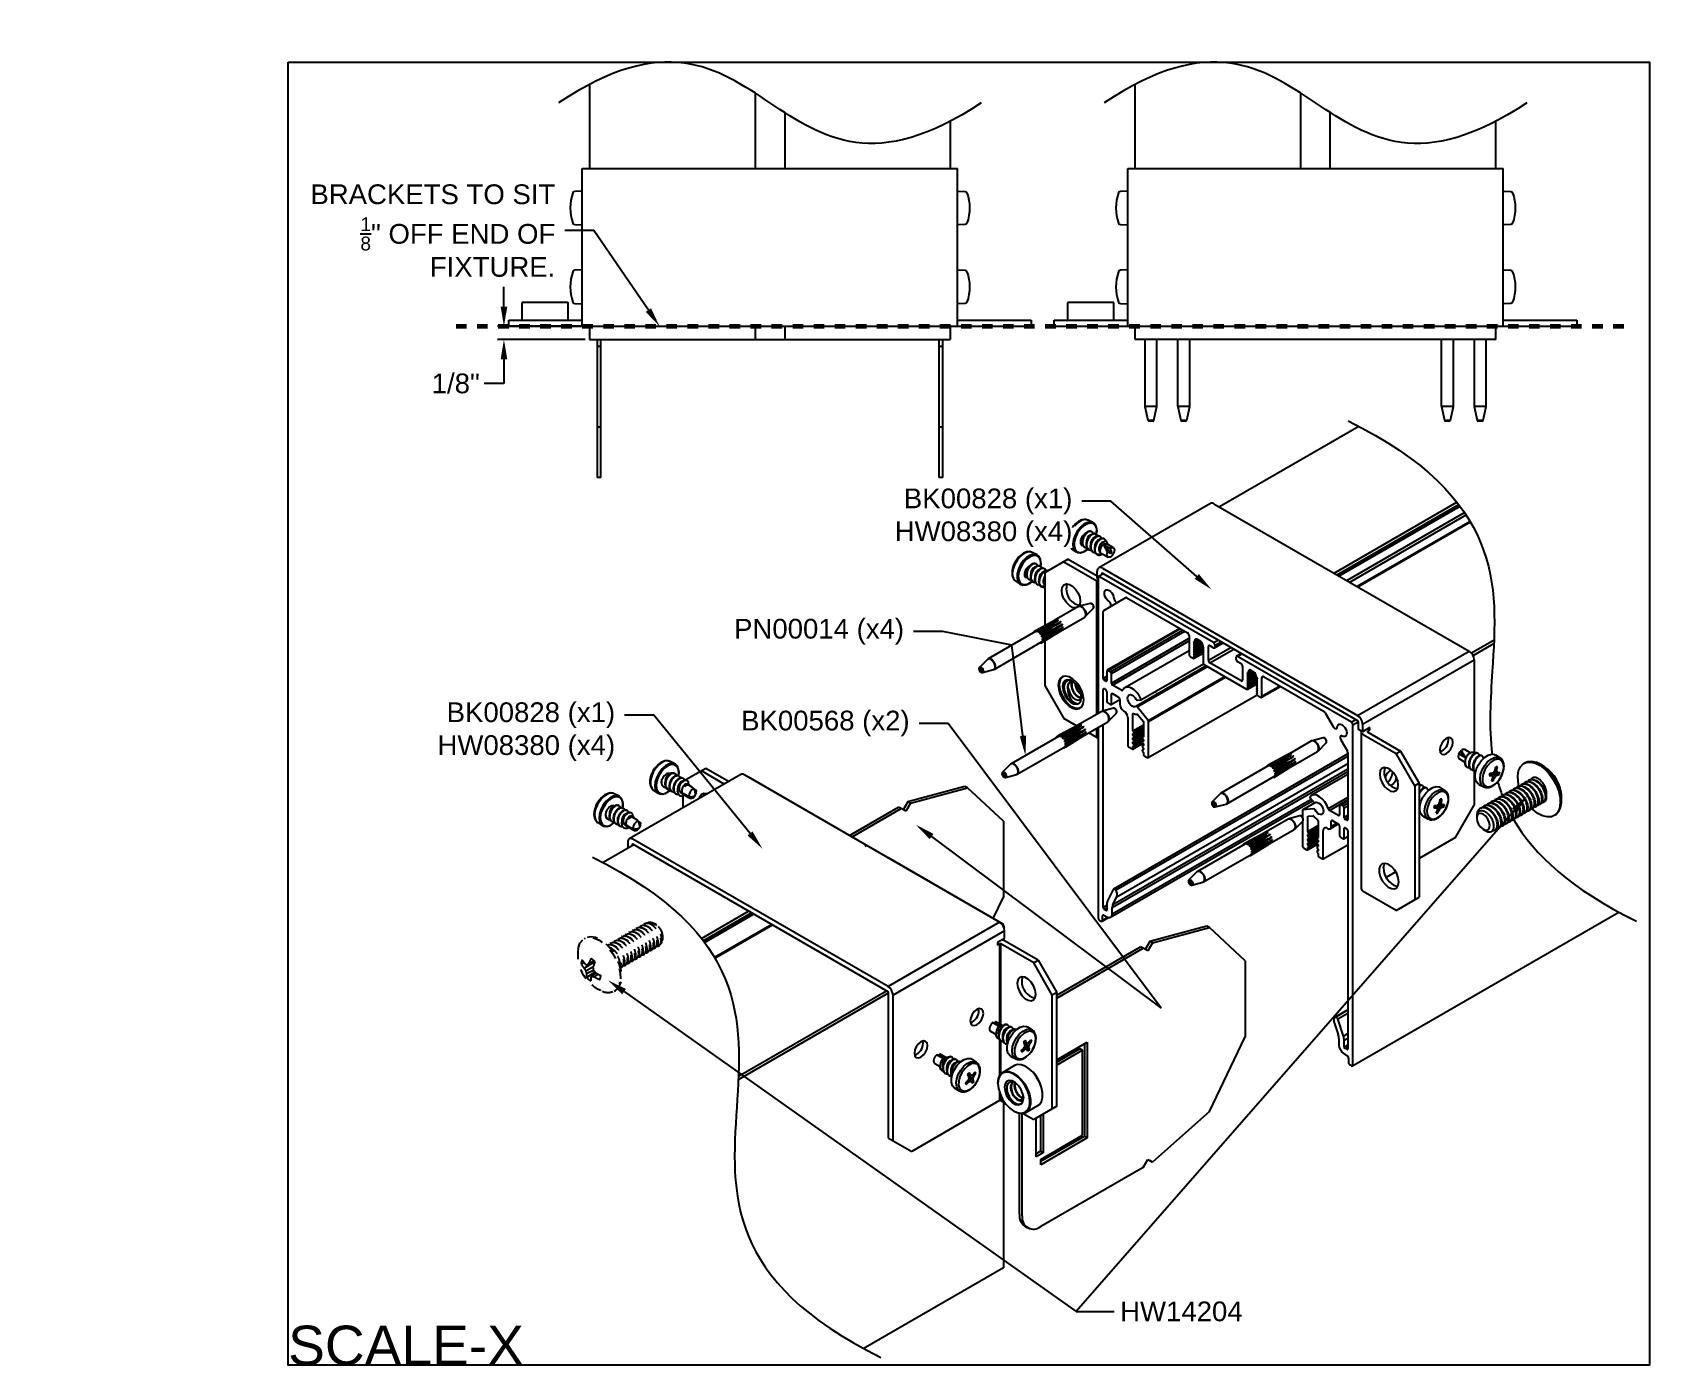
# Model space of a CAD drawing. Extents: x -2.4 to 12.9, y -12.4 to 0.3.
import ezdxf
from ezdxf import colors
from ezdxf.entities.mleader import LeaderData, LeaderLine
from ezdxf.math import Vec2, Vec3

# ---------------------------------------------------------------- set-up
doc = ezdxf.new("R2010")
doc.units = 0
doc.header["$LTSCALE"] = 0.5
doc.header["$MEASUREMENT"] = 0
doc.linetypes.add('HIDDEN2', pattern=[0.1875, 0.125, -0.0625])
doc.linetypes.add('PHANTOM', pattern=[0.5, 0.25, -0.05, 0.05, -0.05, 0.05, -0.05])
doc.layers.get('Defpoints').update_dxf_attribs({"linetype": 'CONTINUOUS'})
for name, color, linetype in [('Brackets', 181, 'CONTINUOUS'), ('Dimension', 10, 'CONTINUOUS'), ('FAB DWG', 221, 'CONTINUOUS'), ('Hardware', 242, 'CONTINUOUS'), ('Housing', 150, 'CONTINUOUS')]:
    doc.layers.add(name, color=color, linetype=linetype)
doc.layers.add('Joiner', color=11, linetype='CONTINUOUS', plot=False)
doc.layers.add('Text-Unprinted', color=131, linetype='CONTINUOUS', plot=False)
doc.styles.add('LSAD_Standard', font='arial.ttf')
doc.styles.get("Standard").update_dxf_attribs({"font": 'arial.ttf'})
doc.dimstyles.new('AD_X-SectionDetails', dxfattribs={"dimtxt": 0.1875, "dimasz": 0.1875, "dimexe": 0.0625, "dimexo": 0.042969, "dimgap": 0.0625, "dimtad": 0, "dimtih": 1, "dimtoh": 1, "dimdec": 3, "dimzin": 0, "dimdsep": 46, "dimtxsty": 'Standard', "dimcen": 0.125, "dimclrd": 256, "dimclre": 256, "dimclrt": 256, "dimadec": 0, "dimazin": 0, "dimtfac": 1, "dimtdec": 3, "dimtofl": 0, "dimtmove": 0, "dimatfit": 3, "dimfxl": 1, "dimfrac": 2, "dimtolj": 1, "dimtzin": 0, "dimarcsym": 0})

msp = doc.modelspace()

# ---------------------------------------------------------------- texts
at = {"layer": 'Text-Unprinted', "ltscale": 0.5, "transparency": 16777216, "style": 'LSAD_Standard'}
msp.add_attdef('SCALE-X', (0, -12.3857), 'XEffectiveScaleFactor', height=0.375, dxfattribs=at)

# ---------------------------------------------------------------- blocks, each defined once
blk = doc.blocks.new('*D0')
at = {"layer": 'Defpoints', "color": 0, "ltscale": 0.5, "transparency": 16777216}
for p in [(-38.975, 309.233), (-38.16, 309.233), (-38.16, 309.108)]:
    blk.add_point(p, dxfattribs=at)
at = {"layer": 'FAB DWG', "lineweight": -2, "ltscale": 0.5, "transparency": 16777216}
for p, q in [((-38.975, 309.42), (-38.975, 309.608)), ((-38.203, 309.233), (-39.037, 309.233)), ((-38.203, 309.108), (-39.037, 309.108)), ((-38.975, 308.92), (-38.975, 308.689)), ((-38.975, 308.689), (-39.162, 308.689))]:
    blk.add_line(p, q, dxfattribs=at)
at = {"layer": 'FAB DWG', "ltscale": 0.5, "transparency": 16777216}
for points in [[(-39.006, 309.42), (-38.943, 309.42), (-38.975, 309.233)], [(-39.006, 308.92), (-38.943, 308.92), (-38.975, 309.108)]]:
    blk.add_solid(points, dxfattribs=at)
at = {"layer": 'FAB DWG', "ltscale": 0.5, "transparency": 16777216, "insert": (-39.433, 308.689), "char_height": 0.1875, "attachment_point": 5}
blk.add_mtext('\\A1;1/8"', dxfattribs=at)

# ---------------------------------------------------------------- dimensions: what is measured, and where the dimension line sits
at = {"layer": 'FAB DWG', "ltscale": 0.5, "transparency": 16777216}
dim = msp.add_linear_dim(base=(2.0517, -2.5115), p1=(2.8666, -2.6365), p2=(2.8666, -2.5115), angle=90, dimstyle='AD_X-SectionDetails', override={"dimlunit": 5, "dimpost": '"'}, dxfattribs=at)
dim.commit()
dim.dimension.update_dxf_attribs({"geometry": '*D0', "text_midpoint": (1.5936, -3.0558), "dimtype": 128, "insert": (41.0265, -311.7443)})

# ---------------------------------------------------------------- linework, layer by layer
at = {"layer": 'Brackets', "transparency": 16777216}
for p, q in [((2.9366, -2.6365), (2.9366, -3.9485)), ((2.9366, -2.6985), (2.9725, -2.6985)), ((2.9725, -3.9485), (2.9725, -2.6365)), ((6.1882, -3.9485), (6.1882, -2.6365)), ((6.1882, -2.6985), (6.2241, -2.6985)), ((6.2241, -3.9485), (6.2241, -2.6365)), ((2.9366, -3.4656), (2.9725, -3.4656)), ((6.1882, -3.4656), (6.2241, -3.4656)), ((2.9725, -3.9485), (2.9366, -3.9485)), ((6.2241, -3.9485), (6.1882, -3.9485)), ((6.4334, -6.8853), (5.891, -7.0306)), ((5.9164, -7.0453), (6.4588, -6.9)), ((6.4588, -6.9), (6.4334, -6.8853)), ((6.8003, -7.2168), (6.4588, -6.9)), ((5.891, -7.0306), (5.8472, -7.1066)), ((5.9164, -7.0453), (5.8726, -7.1212)), ((5.9164, -7.0453), (5.891, -7.0306)), ((5.3364, -7.3508), (5.8034, -7.0812)), ((5.3618, -7.3655), (5.8287, -7.0959)), ((5.8287, -7.0959), (5.8034, -7.0812)), ((5.8726, -7.1212), (5.8287, -7.0959)), ((6.8003, -7.2168), (6.8003, -7.9369)), ((6.7029, -8.1397), (6.8003, -7.9369)), ((8.7327, -8.2127), (8.1903, -8.3579)), ((8.2157, -8.3726), (8.758, -8.2273)), ((8.758, -8.2273), (8.7327, -8.2127)), ((9.0995, -8.5441), (8.758, -8.2273)), ((7.3068, -8.868), (8.1026, -8.4086)), ((7.3068, -8.8973), (8.128, -8.4232)), ((8.128, -8.4232), (8.1026, -8.4086)), ((8.1718, -8.4485), (8.128, -8.4232)), ((8.1903, -8.3579), (8.1464, -8.4339)), ((8.2157, -8.3726), (8.1718, -8.4485)), ((8.2157, -8.3726), (8.1903, -8.3579)), ((9.0995, -8.5441), (9.0995, -9.2642)), ((7.3068, -9.4847), (7.5969, -9.3172)), ((7.5277, -9.3785), (7.3068, -9.506)), ((7.5531, -9.3931), (7.5277, -9.3785)), ((7.5716, -9.3318), (7.5716, -10.2113)), ((7.5969, -9.3172), (7.5969, -10.226)), ((8.758, -9.9753), (9.0995, -9.2642)), ((7.5531, -9.3931), (7.3068, -9.5353)), ((7.5531, -10.2007), (7.5531, -9.3931)), ((6.9528, -10.9518), (6.9528, -9.9917)), ((6.9782, -10.9664), (6.9782, -9.9936)), ((8.758, -9.9753), (8.2157, -10.4562)), ((7.1108, -10.4054), (7.1108, -10.0385)), ((7.1517, -10.0149), (7.1517, -10.3525)), ((7.1771, -10.0002), (7.1771, -10.3671)), ((7.155, -10.4305), (7.5531, -10.2007)), ((7.5716, -10.2113), (7.155, -10.4518)), ((7.5969, -10.226), (7.155, -10.4811)), ((7.5969, -10.226), (7.5716, -10.2113)), ((7.1517, -10.3525), (7.1108, -10.3761)), ((7.1771, -10.3671), (7.1108, -10.4054)), ((7.1771, -10.3671), (7.1517, -10.3525)), ((7.155, -10.4811), (7.155, -10.4305)), ((8.128, -10.5068), (8.1718, -10.4309)), ((8.1718, -10.4309), (8.2157, -10.4562)), ((8.1718, -10.4309), (8.1903, -10.4416)), ((8.2157, -10.4562), (8.1903, -10.4416)), ((8.128, -10.5068), (7.155, -11.0685)), ((7.0046, -11.0662), (7.03, -11.0809))]:
    msp.add_line(p, q, dxfattribs=at)
for centre, radius, start, end in [((7.0753, -10.9653), 0.1232, 173.70115, 234.98667), ((7.086, -10.9839), 0.1092, 170.78596, 309.20329)]:
    msp.add_arc(centre, radius, start, end, dxfattribs=at)
at = {"layer": 'Dimension', "transparency": 16777216}
for points in [[(6.5888, -0.3865), (5.5846, -1.056), (4.5803, -0.3865), (3.5761, 0.283), (2.5718, -0.3865)], [(11.7757, -0.3865), (10.7714, -1.056), (9.7672, -0.3865), (8.7629, 0.283), (7.7587, -0.3865)]]:
    msp.add_open_spline(points, degree=3, dxfattribs=at)
at = {"layer": 'FAB DWG', "linetype": 'PHANTOM', "lineweight": 60, "ltscale": 0.5, "transparency": 16777216}
msp.add_line((1.5968, -2.5115), (12.7507, -2.5115), dxfattribs=at)
at = {"layer": 'Hardware', "lineweight": 25, "transparency": 16777216}
for p, q in [((8.1449, -2.6365), (8.1449, -3.2706)), ((8.2599, -3.2706), (8.2599, -2.6365)), ((8.4564, -2.6365), (8.4564, -3.2706)), ((8.5714, -3.2706), (8.5714, -2.6365)), ((10.963, -2.6365), (10.963, -3.2706)), ((11.078, -3.2706), (11.078, -2.6365)), ((11.2744, -2.6365), (11.2744, -3.2706)), ((11.3894, -3.2706), (11.3894, -2.6365)), ((8.1449, -3.2706), (8.2514, -3.2706)), ((8.1452, -3.2728), (8.1742, -3.4037)), ((8.2597, -3.2728), (8.1452, -3.2728)), ((8.2307, -3.4037), (8.2597, -3.2728)), ((8.2514, -3.2706), (8.2599, -3.2706)), ((8.4564, -3.2706), (8.5586, -3.2706)), ((8.4566, -3.2728), (8.4856, -3.4037)), ((8.5711, -3.2728), (8.4566, -3.2728)), ((8.5421, -3.4037), (8.5711, -3.2728)), ((8.5586, -3.2706), (8.5714, -3.2706)), ((10.963, -3.2706), (11.0616, -3.2706)), ((10.9632, -3.2728), (10.9922, -3.4037)), ((11.0777, -3.2728), (10.9632, -3.2728)), ((11.0487, -3.4037), (11.0777, -3.2728)), ((11.0616, -3.2706), (11.078, -3.2706)), ((11.2744, -3.2706), (11.385, -3.2706)), ((11.2747, -3.2728), (11.3037, -3.4037)), ((11.3892, -3.2728), (11.2747, -3.2728)), ((11.3602, -3.4037), (11.3892, -3.2728)), ((11.385, -3.2706), (11.3894, -3.2706)), ((8.1742, -3.4037), (8.2307, -3.4037)), ((8.2209, -3.4115), (8.1839, -3.4115)), ((8.4856, -3.4037), (8.5421, -3.4037)), ((8.5323, -3.4115), (8.4954, -3.4115)), ((10.9922, -3.4037), (11.0487, -3.4037)), ((11.039, -3.4115), (11.002, -3.4115)), ((11.3037, -3.4037), (11.3602, -3.4037)), ((11.3504, -3.4115), (11.3134, -3.4115))]:
    msp.add_line(p, q, dxfattribs=at)
at = {"layer": 'Hardware', "transparency": 16777216}
for p, q in [((7.6512, -4.3775), (7.6046, -4.3544)), ((7.6427, -4.4637), (7.634, -4.4586)), ((7.5717, -4.612), (7.5804, -4.617)), ((7.6069, -4.4601), (7.6118, -4.4629)), ((7.6462, -4.4828), (7.6511, -4.4856)), ((7.682, -4.4863), (7.6733, -4.4813)), ((7.6832, -4.4985), (7.6862, -4.4821)), ((7.6855, -4.5055), (7.6904, -4.5083)), ((7.7213, -4.509), (7.7126, -4.504)), ((7.7248, -4.5282), (7.7297, -4.531)), ((7.7606, -4.5317), (7.7519, -4.5267)), ((7.7559, -4.5879), (7.8272, -4.6706)), ((7.7559, -4.5879), (7.8152, -4.6221)), ((7.8451, -4.6167), (7.7818, -4.5801)), ((7.7923, -4.5862), (7.7923, -4.586)), ((7.1208, -4.6836), (7.0742, -4.6606)), ((7.0864, -4.7636), (7.0912, -4.7665)), ((7.1124, -4.7698), (7.1048, -4.7654)), ((7.447, -4.6273), (7.4903, -4.6561)), ((7.611, -4.6347), (7.6197, -4.6397)), ((7.6502, -4.6574), (7.659, -4.6624)), ((7.7158, -4.6476), (7.722, -4.6551)), ((7.722, -4.6551), (7.7195, -4.6537)), ((7.7229, -4.6631), (7.7944, -4.7044)), ((7.7234, -4.6833), (7.735, -4.6768)), ((7.7354, -4.6775), (7.7416, -4.6739)), ((7.7899, -4.6548), (7.8272, -4.6706)), ((7.8496, -4.6663), (7.847, -4.6705)), ((7.0319, -4.9039), (7.0101, -4.9001)), ((7.0425, -4.9188), (7.05, -4.9232)), ((7.1256, -4.7863), (7.1305, -4.7891)), ((7.1517, -4.7925), (7.1441, -4.7881)), ((7.1649, -4.809), (7.1698, -4.8118)), ((7.191, -4.8152), (7.1834, -4.8108)), ((7.2042, -4.8317), (7.2091, -4.8345)), ((7.2257, -4.8352), (7.2227, -4.8335)), ((6.9167, -4.9334), (6.96, -4.9623)), ((7.0818, -4.9415), (7.0893, -4.9459)), ((7.121, -4.9642), (7.1286, -4.9685)), ((7.1856, -4.9459), (7.1905, -4.9548)), ((7.1905, -4.9548), (7.188, -4.9534)), ((7.1937, -4.9699), (7.1977, -4.9722)), ((7.515, -5.1755), (7.2834, -5.3093)), ((7.5226, -5.1734), (7.5171, -5.1747)), ((7.6262, -5.1456), (7.5215, -5.1729)), ((7.5781, -5.2708), (7.654, -5.1939)), ((7.3034, -5.2985), (7.1054, -5.4045)), ((7.3232, -5.3031), (7.1252, -5.4091)), ((7.2879, -5.3499), (7.1453, -5.4263)), ((7.1753, -5.4932), (7.3661, -5.3748)), ((7.2457, -5.4194), (7.3604, -5.3482)), ((7.3197, -5.4211), (7.5725, -5.2751)), ((7.1042, -5.4127), (6.6537, -5.6728)), ((6.7112, -5.7724), (7.1635, -5.5113)), ((7.1036, -5.407), (7.0912, -5.4137)), ((7.1563, -5.5229), (7.3278, -5.4164)), ((7.1694, -5.4669), (7.2461, -5.4193)), ((7.1705, -5.5137), (7.3613, -5.3952)), ((6.6481, -5.6771), (6.5722, -5.754)), ((6.6, -5.8023), (6.7047, -5.775)), ((6.7021, -5.7749), (6.7092, -5.7731)), ((6.7112, -5.7724), (6.7098, -5.7731)), ((7.8453, -6.1423), (7.7407, -6.1696)), ((7.5225, -6.2953), (7.3245, -6.4013)), ((7.5423, -6.2999), (7.3443, -6.4059)), ((7.7342, -6.1723), (7.5025, -6.306)), ((7.5388, -6.4178), (7.7917, -6.2719)), ((7.7417, -6.1702), (7.7362, -6.1715)), ((7.7972, -6.2676), (7.8732, -6.1906)), ((7.3234, -6.4094), (6.8728, -6.6695)), ((7.3228, -6.4038), (7.3103, -6.4104)), ((7.507, -6.3467), (7.3645, -6.423)), ((7.3754, -6.5196), (7.5469, -6.4131)), ((7.3885, -6.4637), (7.4653, -6.416)), ((7.3896, -6.5104), (7.5804, -6.392)), ((7.3944, -6.49), (7.5852, -6.3715)), ((7.4648, -6.4162), (7.5795, -6.345)), ((9.7278, -6.4531), (9.4961, -6.5868)), ((9.7353, -6.4509), (9.7299, -6.4523)), ((9.8389, -6.4231), (9.7343, -6.4504)), ((6.9303, -6.7691), (7.3826, -6.508)), ((9.5162, -6.5761), (9.3182, -6.6821)), ((9.536, -6.5807), (9.338, -6.6867)), ((9.5325, -6.6986), (9.7853, -6.5527)), ((9.7908, -6.5484), (9.8668, -6.4714)), ((11.1883, -6.6106), (11.1289, -6.5764)), ((11.1531, -6.5424), (11.1419, -6.5568)), ((11.1883, -6.6106), (11.1419, -6.5568)), ((11.2381, -6.5658), (11.1853, -6.5353)), ((11.24, -6.5646), (11.2232, -6.5743)), ((11.3123, -6.5724), (11.3074, -6.5696)), ((11.3516, -6.5951), (11.3467, -6.5923)), ((11.524, -6.616), (11.4807, -6.5872)), ((3.6777, -6.6711), (3.6311, -6.6481)), ((3.6745, -6.7603), (3.6696, -6.7575)), ((6.8673, -6.6738), (6.7913, -6.7508)), ((9.317, -6.6902), (8.8664, -6.9503)), ((9.3164, -6.6846), (9.304, -6.6912)), ((9.5007, -6.6275), (9.3581, -6.7038)), ((9.3691, -6.8004), (9.5406, -6.6939)), ((9.3821, -6.7445), (9.4589, -6.6968)), ((9.3833, -6.7912), (9.5741, -6.6728)), ((9.3881, -6.7708), (9.5789, -6.6523)), ((9.4584, -6.697), (9.5732, -6.6258)), ((11.1346, -6.623), (11.1874, -6.6535)), ((11.1874, -6.6519), (11.1874, -6.6619)), ((11.2044, -6.6995), (11.2106, -6.7031)), ((11.245, -6.7229), (11.2499, -6.7258)), ((11.2843, -6.7456), (11.2892, -6.7484)), ((11.4221, -6.7645), (11.4528, -6.7881)), ((11.4388, -6.7589), (11.4799, -6.7854)), ((11.4605, -6.7523), (11.4937, -6.7764)), ((11.4694, -6.7403), (11.5006, -6.7533)), ((11.4702, -6.7388), (11.4911, -6.7476)), ((11.4755, -6.7232), (11.4903, -6.7304)), ((11.7592, -6.6601), (11.7486, -6.6663)), ((3.5507, -6.8476), (3.5483, -6.8462)), ((3.5507, -6.8476), (3.5537, -6.8176)), ((3.5652, -6.8866), (3.5729, -6.891)), ((3.59, -6.8703), (3.5851, -6.8675)), ((3.6073, -6.9109), (3.6121, -6.9137)), ((3.6293, -6.893), (3.6244, -6.8901)), ((3.6686, -6.9156), (3.6637, -6.9128)), ((3.7138, -6.783), (3.7089, -6.7802)), ((3.7531, -6.8057), (3.7482, -6.8029)), ((3.7688, -6.8878), (3.7664, -6.8864)), ((3.773, -6.8773), (3.7688, -6.8878)), ((3.7924, -6.8284), (3.7875, -6.8256)), ((3.8443, -6.8946), (3.8083, -6.8738)), ((3.8621, -6.908), (3.8672, -6.9501)), ((3.8627, -6.9131), (3.8809, -6.9237)), ((6.8192, -6.7991), (6.9238, -6.7718)), ((6.9212, -6.7716), (6.9283, -6.7699)), ((6.9303, -6.7691), (6.9289, -6.7698)), ((8.9239, -7.0499), (9.3762, -6.7888)), ((10.7855, -6.879), (10.7807, -6.8762)), ((10.8248, -6.9017), (10.82, -6.8988)), ((10.9972, -6.9226), (10.954, -6.8938)), ((11.3198, -6.8658), (11.3664, -6.8889)), ((11.4215, -6.7663), (11.4418, -6.7816)), ((11.4462, -6.8189), (11.4566, -6.8308)), ((11.4526, -6.794), (11.4688, -6.8028)), ((11.6554, -6.9065), (11.6497, -6.9098)), ((11.6907, -6.8861), (11.6851, -6.8894)), ((11.7261, -6.8657), (11.7204, -6.869)), ((11.7614, -6.8453), (11.7558, -6.8486)), ((11.7968, -6.8249), (11.7911, -6.8282)), ((3.1469, -6.9777), (3.1003, -6.9547)), ((3.1437, -7.0669), (3.1388, -7.0641)), ((3.4736, -6.921), (3.5168, -6.9498)), ((3.6016, -6.9431), (3.6337, -6.9206)), ((3.6466, -6.9336), (3.6514, -6.9364)), ((3.6858, -6.9563), (3.6907, -6.9591)), ((3.7523, -6.9505), (3.8117, -6.9847)), ((3.7577, -6.9615), (3.7546, -6.9592)), ((3.7577, -6.9615), (3.7937, -6.9823)), ((3.7675, -6.9679), (3.7682, -6.9676)), ((3.8305, -7.0004), (3.86, -6.9784)), ((8.8609, -6.9546), (8.7849, -7.0316)), ((8.8128, -7.0799), (8.9175, -7.0526)), ((8.9148, -7.0524), (8.922, -7.0507)), ((8.9239, -7.0499), (8.9226, -7.0506)), ((9.7629, -7.0402), (9.7634, -7.04)), ((9.7634, -7.0399), (9.7634, -7.0399)), ((10.7576, -7.0522), (10.7625, -7.055)), ((10.8954, -7.0711), (10.9261, -7.0947)), ((10.9121, -7.0655), (10.9532, -7.092)), ((10.9337, -7.0589), (10.967, -7.083)), ((10.9427, -7.0469), (10.9739, -7.0598)), ((10.9434, -7.0454), (10.9644, -7.0542)), ((10.9488, -7.0298), (10.9635, -7.037)), ((11.3725, -7.0698), (11.3669, -7.0731)), ((11.4079, -7.0494), (11.4022, -7.0527)), ((11.4432, -7.029), (11.4376, -7.0323)), ((11.4786, -7.0086), (11.4729, -7.0119)), ((11.5139, -6.9882), (11.5083, -6.9914)), ((11.5493, -6.9678), (11.5437, -6.971)), ((11.5846, -6.9474), (11.579, -6.9506)), ((11.62, -6.927), (11.6144, -6.9302)), ((11.8631, -7.0753), (11.8687, -7.072)), ((11.8984, -7.0549), (11.9041, -7.0516)), ((11.9338, -7.0345), (11.9394, -7.0312)), ((3.0199, -7.1542), (3.0175, -7.1528)), ((3.0199, -7.1542), (3.0228, -7.1242)), ((3.0344, -7.1932), (3.042, -7.1976)), ((3.0592, -7.1769), (3.0543, -7.174)), ((3.0765, -7.2175), (3.0813, -7.2203)), ((3.0985, -7.1995), (3.0936, -7.1967)), ((3.1377, -7.2222), (3.1329, -7.2194)), ((3.183, -7.0896), (3.1781, -7.0868)), ((3.2223, -7.1123), (3.2174, -7.1095)), ((3.238, -7.1944), (3.2356, -7.193)), ((3.2422, -7.1839), (3.238, -7.1944)), ((3.2615, -7.135), (3.2567, -7.1322)), ((3.3135, -7.2012), (3.2775, -7.1804)), ((3.3313, -7.2146), (3.3364, -7.2567)), ((3.3319, -7.2197), (3.3501, -7.2303)), ((9.5065, -7.1955), (9.2748, -7.3293)), ((9.514, -7.1934), (9.5086, -7.1947)), ((9.6176, -7.1656), (9.513, -7.1929)), ((9.5695, -7.2908), (9.6455, -7.2139)), ((10.7931, -7.1724), (10.8397, -7.1955)), ((10.8948, -7.0729), (10.9151, -7.0882)), ((10.9195, -7.1255), (10.9299, -7.1374)), ((10.9259, -7.1006), (10.9421, -7.1094)), ((11.2996, -7.1757), (11.2996, -7.1848)), ((11.3372, -7.0902), (11.3315, -7.0935)), ((11.6156, -7.2182), (11.6213, -7.2149)), ((11.651, -7.1978), (11.6566, -7.1945)), ((11.6863, -7.1773), (11.692, -7.1741)), ((11.7217, -7.1569), (11.7273, -7.1537)), ((11.757, -7.1365), (11.7627, -7.1333)), ((11.7924, -7.1161), (11.798, -7.1129)), ((11.8277, -7.0957), (11.8334, -7.0924)), ((12.035, -7.1625), (12.0457, -7.1564)), ((2.9428, -7.2275), (2.986, -7.2564)), ((3.0708, -7.2497), (3.1028, -7.2272)), ((3.1157, -7.2402), (3.1206, -7.243)), ((3.155, -7.2629), (3.1599, -7.2657)), ((3.2215, -7.2571), (3.2808, -7.2913)), ((3.2268, -7.2681), (3.2238, -7.2658)), ((3.2268, -7.2681), (3.2629, -7.2889)), ((3.2367, -7.2745), (3.2373, -7.2742)), ((3.2997, -7.307), (3.3292, -7.285)), ((9.2949, -7.3186), (9.0969, -7.4245)), ((9.3147, -7.3232), (9.1167, -7.4291)), ((9.2794, -7.37), (9.1368, -7.4463)), ((9.2371, -7.4395), (9.3519, -7.3682)), ((9.3112, -7.4411), (9.564, -7.2951)), ((11.3615, -7.292), (11.3647, -7.2939)), ((11.3713, -7.2976), (11.3866, -7.3065)), ((11.4742, -7.2998), (11.4798, -7.2965)), ((11.5095, -7.2794), (11.5152, -7.2761)), ((11.5449, -7.259), (11.5505, -7.2557)), ((11.5803, -7.2386), (11.5859, -7.2353)), ((9.0957, -7.4327), (8.6451, -7.6928)), ((8.7026, -7.7924), (9.1549, -7.5313)), ((9.0951, -7.4271), (9.0827, -7.4337)), ((9.1478, -7.5429), (9.3193, -7.4364)), ((9.1608, -7.4869), (9.2376, -7.4393)), ((9.162, -7.5337), (9.3528, -7.4153)), ((9.1668, -7.5132), (9.3576, -7.3948)), ((8.6396, -7.6971), (8.5636, -7.774)), ((8.5915, -7.8223), (8.6961, -7.795)), ((8.6935, -7.7949), (8.7007, -7.7932)), ((8.7026, -7.7924), (8.7013, -7.7931)), ((6.6774, -9.2115), (6.7305, -9.2422)), ((6.757, -9.1639), (6.6976, -9.1297)), ((6.7262, -9.1229), (6.7074, -9.1353)), ((6.7281, -9.1238), (6.7262, -9.1229)), ((6.782, -9.1549), (6.7281, -9.1238)), ((6.7303, -9.2249), (6.7303, -9.2411)), ((6.7748, -9.1578), (6.7661, -9.1629)), ((6.8411, -9.1529), (6.8363, -9.15)), ((6.8804, -9.1755), (6.8756, -9.1727)), ((6.9193, -9.198), (6.9148, -9.1954)), ((7.075, -9.2013), (7.0317, -9.1725)), ((6.7739, -9.3034), (6.7788, -9.3062)), ((6.8132, -9.3261), (6.8181, -9.3289)), ((6.9941, -9.3257), (7.0424, -9.3502)), ((6.9949, -9.312), (7.0301, -9.3266)), ((6.9955, -9.3114), (7.0186, -9.3211)), ((6.9977, -9.3662), (7.0158, -9.3798)), ((6.999, -9.3639), (7.0259, -9.3845)), ((7.003, -9.349), (7.0422, -9.3663)), ((7.0034, -9.3552), (7.0486, -9.3834)), ((7.0363, -9.3225), (7.0515, -9.3317)), ((7.0539, -9.3034), (7.0692, -9.3064)), ((6.1466, -9.5181), (6.1997, -9.5488)), ((6.2262, -9.4705), (6.1668, -9.4363)), ((6.1954, -9.4294), (6.1765, -9.4419)), ((6.1973, -9.4304), (6.1954, -9.4294)), ((6.2512, -9.4615), (6.1973, -9.4304)), ((6.1994, -9.5315), (6.1994, -9.5477)), ((6.2439, -9.4644), (6.2352, -9.4694)), ((6.3103, -9.4595), (6.3055, -9.4566)), ((6.3496, -9.4821), (6.3447, -9.4793)), ((6.3884, -9.5045), (6.384, -9.502)), ((6.5447, -9.5075), (6.5014, -9.4787)), ((6.8709, -9.4512), (6.9175, -9.4742)), ((6.9708, -9.401), (6.9764, -9.4097)), ((6.9871, -9.3795), (7.0005, -9.3884)), ((6.2431, -9.61), (6.248, -9.6128)), ((6.2824, -9.6327), (6.2873, -9.6355)), ((6.457, -9.6858), (6.4704, -9.6947)), ((6.4626, -9.6311), (6.5122, -9.6561)), ((6.4646, -9.6183), (6.4996, -9.6328)), ((6.4649, -9.6178), (6.4879, -9.6275)), ((6.4675, -9.6723), (6.4857, -9.6859)), ((6.469, -9.6698), (6.4959, -9.6904)), ((6.4725, -9.6546), (6.5121, -9.6721)), ((6.4729, -9.6607), (6.5187, -9.689)), ((6.506, -9.6284), (6.5211, -9.6375)), ((6.5235, -9.6092), (6.5388, -9.612)), ((6.3405, -9.7573), (6.3871, -9.7804)), ((6.4406, -9.7073), (6.4464, -9.7162))]:
    msp.add_line(p, q, dxfattribs=at)
at = {"layer": 'Hardware', "linetype": 'HIDDEN2', "transparency": 16777216}
for p, q in [((3.2097, -8.2921), (3.204, -8.2954)), ((3.245, -8.2717), (3.2394, -8.2749)), ((3.2804, -8.2513), (3.2747, -8.2545)), ((3.3157, -8.2309), (3.3101, -8.2341)), ((3.3511, -8.2105), (3.3454, -8.2137)), ((3.3864, -8.19), (3.3808, -8.1933)), ((3.4982, -8.1984), (3.4792, -8.1875)), ((2.8246, -8.3279), (2.814, -8.334)), ((3.0682, -8.3737), (3.0626, -8.377)), ((3.1036, -8.3533), (3.098, -8.3566)), ((3.139, -8.3329), (3.1333, -8.3362)), ((3.1743, -8.3125), (3.1687, -8.3158)), ((3.4528, -8.4404), (3.4584, -8.4372)), ((3.4881, -8.42), (3.4938, -8.4168)), ((3.5235, -8.3996), (3.5291, -8.3964)), ((3.56, -8.3205), (3.56, -8.3056)), ((2.816, -8.5628), (2.786, -8.5736)), ((2.9031, -8.5603), (2.8153, -8.6155)), ((2.898, -8.604), (2.8304, -8.6409)), ((2.916, -8.551), (2.843, -8.5827)), ((2.91, -8.5449), (2.8574, -8.5687)), ((2.9002, -8.5579), (2.9031, -8.5603)), ((2.9031, -8.5603), (2.9102, -8.5701)), ((3.1699, -8.6037), (3.1756, -8.6005)), ((3.2053, -8.5833), (3.2109, -8.58)), ((3.2406, -8.5629), (3.2463, -8.5596)), ((3.276, -8.5425), (3.2816, -8.5392)), ((3.3113, -8.5221), (3.317, -8.5188)), ((3.3467, -8.5017), (3.3523, -8.4984)), ((3.382, -8.4813), (3.3877, -8.478)), ((3.4174, -8.4608), (3.423, -8.4576)), ((2.9028, -8.634), (2.8364, -8.6659)), ((2.9233, -8.6464), (2.8398, -8.7022)), ((2.9277, -8.6582), (2.887, -8.6881)), ((2.9472, -8.6692), (2.91, -8.6945)), ((3.1005, -8.8303), (3.1111, -8.8242))]:
    msp.add_line(p, q, dxfattribs=at)
at = {"layer": 'Hardware', "transparency": 16777216}
for points in [[(2.7968, -1.2335, 0.4296339), (2.7884, -1.2255), (2.7247, -1.2289, 0.3019994), (2.707, -1.2421, 0.1705224), (2.707, -1.531, 0.3019994), (2.7247, -1.5442), (2.7884, -1.5475, 0.4296339), (2.7968, -1.5395)], [(6.3639, -1.2335, -0.4296339), (6.3723, -1.2255), (6.4359, -1.2289, -0.3019994), (6.4537, -1.2421, -0.1705224), (6.4537, -1.531, -0.3019994), (6.4359, -1.5442), (6.3723, -1.5475, -0.4296339), (6.3639, -1.5395)], [(7.9836, -1.2335, 0.4296339), (7.9752, -1.2255), (7.9116, -1.2289, 0.3019994), (7.8938, -1.2421, 0.1705224), (7.8938, -1.531, 0.3019994), (7.9116, -1.5442), (7.9752, -1.5475, 0.4296339), (7.9836, -1.5395)], [(11.5507, -1.2335, -0.4296339), (11.5591, -1.2255), (11.6228, -1.2289, -0.3019994), (11.6405, -1.2421, -0.1705224), (11.6405, -1.531, -0.3019994), (11.6228, -1.5442), (11.5591, -1.5475, -0.4296339), (11.5507, -1.5395)], [(2.7968, -1.9835, 0.4296339), (2.7884, -1.9755), (2.7247, -1.9789, 0.3019994), (2.707, -1.9921, 0.1705224), (2.707, -2.281, 0.3019994), (2.7247, -2.2942), (2.7884, -2.2975, 0.4296339), (2.7968, -2.2895)], [(6.3639, -1.9835, -0.4296339), (6.3723, -1.9755), (6.4359, -1.9789, -0.3019994), (6.4537, -1.9921, -0.1705224), (6.4537, -2.281, -0.3019994), (6.4359, -2.2942), (6.3723, -2.2975, -0.4296339), (6.3639, -2.2895)], [(7.9836, -1.9835, 0.4296339), (7.9752, -1.9755), (7.9116, -1.9789, 0.3019994), (7.8938, -1.9921, 0.1705224), (7.8938, -2.281, 0.3019994), (7.9116, -2.2942), (7.9752, -2.2975, 0.4296339), (7.9836, -2.2895)], [(11.5507, -1.9835, -0.4296339), (11.5591, -1.9755), (11.6228, -1.9789, -0.3019994), (11.6405, -1.9921, -0.1705224), (11.6405, -2.281, -0.3019994), (11.6228, -2.2942), (11.5591, -2.2975, -0.4296339), (11.5507, -2.2895)]]:
    msp.add_lwpolyline(points, format="xyb", dxfattribs=at)
at = {"layer": 'Hardware', "transparency": 16777216, "flags": 128}
for points in [[(7.6858, -4.4766), (7.6867, -4.437), (7.6775, -4.4045), (7.6591, -4.3822), (7.6331, -4.3721), (7.6018, -4.3749), (7.568, -4.3905), (7.5348, -4.4175), (7.505, -4.4534), (7.4813, -4.4951), (7.4658, -4.5389), (7.4599, -4.5809), (7.4641, -4.6174), (7.4781, -4.645), (7.5005, -4.6614), (7.5295, -4.6652), (7.5624, -4.6558), (7.5963, -4.6343), (7.6027, -4.6289)], [(7.6574, -4.3902), (7.6305, -4.3823), (7.5984, -4.3881), (7.5646, -4.4069), (7.5322, -4.437), (7.5045, -4.4755), (7.4841, -4.5184), (7.4731, -4.5618), (7.4725, -4.6012), (7.4824, -4.6328), (7.5018, -4.6537), (7.5289, -4.6616), (7.5609, -4.6558), (7.5947, -4.637), (7.6073, -4.6268)], [(7.6046, -4.3544), (7.6004, -4.3526), (7.572, -4.3489), (7.5398, -4.358), (7.5066, -4.3791), (7.4754, -4.4103)], [(7.722, -4.6551), (7.7209, -4.6391), (7.7257, -4.6206), (7.7354, -4.6026), (7.7486, -4.5882), (7.763, -4.5795), (7.7764, -4.5781), (7.7818, -4.5801)], [(7.0742, -4.6606), (7.0589, -4.6556), (7.0286, -4.6573), (6.9956, -4.6716), (6.9629, -4.6972), (6.9333, -4.7317), (6.9095, -4.7723), (6.8936, -4.8151)], [(7.1545, -4.7892), (7.1571, -4.7656), (7.1537, -4.7285), (7.1405, -4.7), (7.1187, -4.6826), (7.0902, -4.6778), (7.0575, -4.6861), (7.0236, -4.7066), (6.9914, -4.7377), (6.9639, -4.7764), (6.9434, -4.8195), (6.9318, -4.863), (6.9301, -4.9031), (6.9385, -4.9363), (6.9562, -4.9595), (6.9816, -4.9707), (7.0125, -4.969), (7.0462, -4.9544), (7.0735, -4.9341)], [(7.1547, -4.7956), (7.1575, -4.77), (7.1533, -4.7336), (7.139, -4.7065), (7.1159, -4.6912), (7.0863, -4.6893), (7.0531, -4.7011), (7.0195, -4.7252), (6.9888, -4.7594), (6.9641, -4.8004), (6.9477, -4.8441), (6.9412, -4.8861), (6.9453, -4.9226), (6.9596, -4.9497), (6.97, -4.9588)], [(7.8243, -4.699), (7.8141, -4.7047), (7.8043, -4.7068), (7.7958, -4.7051), (7.7893, -4.6999), (7.7852, -4.6915), (7.7839, -4.6805), (7.7856, -4.668), (7.7899, -4.6548)], [(7.8152, -4.6221), (7.8254, -4.6164), (7.8352, -4.6143), (7.8437, -4.6159), (7.8502, -4.6212), (7.8543, -4.6296), (7.8556, -4.6406), (7.8539, -4.6531), (7.8496, -4.6663)], [(7.1905, -4.9548), (7.192, -4.9374), (7.1977, -4.9223)], [(7.5725, -5.2751), (7.5767, -5.2718), (7.5833, -5.259), (7.5839, -5.241), (7.5784, -5.2207), (7.5676, -5.201), (7.5532, -5.1851), (7.5373, -5.1752), (7.5225, -5.173), (7.515, -5.1755)], [(7.5221, -5.1727), (7.5241, -5.1724), (7.5389, -5.1746), (7.5547, -5.1843), (7.569, -5.2002), (7.5798, -5.2198)], [(7.5798, -5.2198), (7.5853, -5.2401), (7.5847, -5.258), (7.5781, -5.2708), (7.5781, -5.2708)], [(7.654, -5.1939), (7.6541, -5.1938), (7.6573, -5.1875), (7.6576, -5.1787), (7.6549, -5.1687), (7.6496, -5.1591), (7.6425, -5.1512), (7.6347, -5.1464), (7.6274, -5.1453), (7.6262, -5.1456)], [(7.0898, -5.421), (7.0895, -5.42), (7.0893, -5.4171), (7.09, -5.4148), (7.0916, -5.4135), (7.0937, -5.4134), (7.0961, -5.4145), (7.0981, -5.4162)], [(7.1043, -5.4128), (7.1035, -5.4097), (7.1037, -5.407), (7.1047, -5.4051), (7.1065, -5.4042), (7.1088, -5.4045), (7.1112, -5.406), (7.1134, -5.4084), (7.1151, -5.4114)], [(7.1233, -5.4133), (7.1237, -5.4108), (7.1251, -5.4092), (7.1271, -5.4088), (7.1295, -5.4095), (7.1319, -5.4114), (7.1339, -5.414), (7.1354, -5.4171), (7.136, -5.4202)], [(7.1443, -5.4272), (7.1459, -5.426), (7.148, -5.426), (7.1505, -5.4272), (7.1528, -5.4294), (7.1547, -5.4322), (7.1558, -5.4354), (7.1561, -5.4383), (7.1555, -5.4407)], [(7.1573, -5.5147), (7.158, -5.5178), (7.1579, -5.5205), (7.1569, -5.5224), (7.1551, -5.5233), (7.1528, -5.523), (7.1504, -5.5215), (7.1487, -5.5198)], [(7.1616, -5.451), (7.1639, -5.4514), (7.1664, -5.453), (7.1686, -5.4554), (7.1702, -5.4584), (7.1711, -5.4616), (7.171, -5.4643), (7.17, -5.4664), (7.1683, -5.4673)], [(7.1691, -5.5014), (7.171, -5.5044), (7.1721, -5.5075), (7.1723, -5.5104), (7.1715, -5.5127), (7.17, -5.5139), (7.1679, -5.5141), (7.1654, -5.513), (7.1631, -5.5109)], [(7.1707, -5.4781), (7.1731, -5.4801), (7.1752, -5.4828), (7.1765, -5.4859), (7.1771, -5.4889), (7.1767, -5.4915), (7.1754, -5.4931), (7.1735, -5.4937), (7.1711, -5.493)], [(6.7047, -5.775), (6.7137, -5.7698), (6.7203, -5.757), (6.7209, -5.7391), (6.7154, -5.7188), (6.7046, -5.6992), (6.6902, -5.6834), (6.6745, -5.6736), (6.6596, -5.6714), (6.6481, -5.6771)], [(6.6537, -5.6728), (6.6611, -5.6703), (6.676, -5.6725), (6.6918, -5.6823), (6.7062, -5.6983), (6.717, -5.7179)], [(6.5717, -5.7816), (6.5751, -5.7879), (6.5798, -5.793), (6.5848, -5.7962), (6.5896, -5.7969), (6.5934, -5.795), (6.5955, -5.7909), (6.5957, -5.7851), (6.5939, -5.7786), (6.5904, -5.7723), (6.5858, -5.7672), (6.5807, -5.764), (6.5759, -5.7633), (6.5722, -5.7651), (6.5701, -5.7693), (6.5699, -5.775), (6.5717, -5.7816)], [(6.5722, -5.754), (6.5778, -5.7512), (6.5851, -5.7523), (6.5929, -5.7571), (6.6, -5.765), (6.6053, -5.7746), (6.608, -5.7846), (6.6077, -5.7934), (6.6045, -5.7997), (6.6, -5.8023)], [(6.717, -5.7179), (6.7226, -5.7383), (6.722, -5.7563), (6.7154, -5.7691), (6.7112, -5.7724)], [(7.8732, -6.1906), (7.8732, -6.1906), (7.8764, -6.1843), (7.8767, -6.1755), (7.874, -6.1655), (7.8687, -6.1558), (7.8616, -6.148), (7.8538, -6.1431), (7.8465, -6.1421), (7.8453, -6.1423)], [(7.7917, -6.2719), (7.7959, -6.2686), (7.8025, -6.2558), (7.803, -6.2378), (7.7975, -6.2174), (7.7867, -6.1978), (7.7723, -6.1818), (7.7564, -6.172), (7.7416, -6.1698), (7.7342, -6.1723)], [(7.7413, -6.1695), (7.7432, -6.1691), (7.758, -6.1713), (7.7738, -6.1811), (7.7882, -6.197), (7.7989, -6.2166)], [(7.7989, -6.2166), (7.8044, -6.2368), (7.8038, -6.2547), (7.7973, -6.2675), (7.7972, -6.2676)], [(7.3089, -6.4178), (7.3086, -6.4167), (7.3084, -6.4138), (7.3091, -6.4116), (7.3107, -6.4103), (7.3128, -6.4102), (7.3152, -6.4112), (7.3172, -6.413)], [(7.3234, -6.4096), (7.3226, -6.4065), (7.3228, -6.4037), (7.3238, -6.4018), (7.3256, -6.4009), (7.3279, -6.4013), (7.3303, -6.4027), (7.3325, -6.4051), (7.3342, -6.4081)], [(7.3424, -6.41), (7.3429, -6.4075), (7.3442, -6.406), (7.3462, -6.4055), (7.3486, -6.4063), (7.351, -6.4081), (7.353, -6.4108), (7.3545, -6.4139), (7.3551, -6.4169)], [(7.3634, -6.424), (7.365, -6.4228), (7.3672, -6.4228), (7.3696, -6.4239), (7.3719, -6.4261), (7.3738, -6.429), (7.3749, -6.4321), (7.3752, -6.4351), (7.3746, -6.4374)], [(7.3808, -6.4477), (7.3831, -6.4481), (7.3855, -6.4497), (7.3877, -6.4522), (7.3893, -6.4552), (7.3902, -6.4583), (7.3901, -6.4611), (7.3892, -6.4631), (7.3874, -6.4641)], [(9.7853, -6.5527), (9.7895, -6.5494), (9.7961, -6.5366), (9.7967, -6.5186), (9.7912, -6.4982), (9.7804, -6.4786), (9.7659, -6.4626), (9.7501, -6.4528), (9.7352, -6.4506), (9.7278, -6.4531)], [(9.7349, -6.4503), (9.7368, -6.4499), (9.7516, -6.4521), (9.7674, -6.4619), (9.7818, -6.4778), (9.7926, -6.4974)], [(9.8668, -6.4714), (9.8668, -6.4714), (9.8701, -6.4651), (9.8704, -6.4563), (9.8677, -6.4463), (9.8624, -6.4366), (9.8553, -6.4288), (9.8475, -6.4239), (9.8402, -6.4229), (9.8389, -6.4231)], [(7.3764, -6.5114), (7.3772, -6.5145), (7.377, -6.5172), (7.376, -6.5192), (7.3742, -6.5201), (7.3719, -6.5197), (7.3695, -6.5183), (7.3678, -6.5166)], [(7.3883, -6.4982), (7.3901, -6.5011), (7.3912, -6.5042), (7.3914, -6.5072), (7.3907, -6.5094), (7.3891, -6.5107), (7.387, -6.5108), (7.3846, -6.5097), (7.3822, -6.5076)], [(7.3899, -6.4749), (7.3922, -6.4768), (7.3943, -6.4795), (7.3957, -6.4826), (7.3962, -6.4857), (7.3958, -6.4882), (7.3945, -6.4899), (7.3926, -6.4904), (7.3902, -6.4898)], [(9.7926, -6.4974), (9.7981, -6.5176), (9.7975, -6.5355), (9.7909, -6.5483), (9.7908, -6.5484)], [(11.1289, -6.5764), (11.1251, -6.5895), (11.1242, -6.6018), (11.1261, -6.6122), (11.1308, -6.62), (11.1346, -6.623)], [(11.2232, -6.5743), (11.2145, -6.5806), (11.2015, -6.5953)], [(11.3198, -6.8658), (11.3125, -6.8614), (11.2939, -6.8394), (11.2844, -6.8072), (11.285, -6.7677), (11.2956, -6.7243), (11.3152, -6.681), (11.3421, -6.6416), (11.3739, -6.6096), (11.4078, -6.5878), (11.4407, -6.5782)], [(11.3667, -6.889), (11.3491, -6.8752), (11.3352, -6.8483), (11.3308, -6.8128), (11.3363, -6.7718), (11.3513, -6.7289), (11.3743, -6.6879), (11.4034, -6.6525), (11.4359, -6.6259), (11.469, -6.6103), (11.4997, -6.6073), (11.5235, -6.6157)], [(11.4407, -6.5782), (11.4698, -6.5816), (11.4807, -6.5872)], [(3.56, -6.6548), (3.527, -6.678), (3.4965, -6.7108), (3.4712, -6.7503), (3.4533, -6.7929), (3.4446, -6.835), (3.4456, -6.8728), (3.4564, -6.9028), (3.4736, -6.921)], [(3.7105, -6.7811), (3.7133, -6.7623), (3.7122, -6.7238), (3.7012, -6.6931), (3.6812, -6.673), (3.654, -6.6653), (3.622, -6.6706), (3.5881, -6.6885), (3.5553, -6.7174), (3.5265, -6.7547), (3.5042, -6.7971), (3.4905, -6.8409), (3.4865, -6.8821), (3.4926, -6.9171), (3.5083, -6.9428), (3.5322, -6.9568), (3.5621, -6.9581), (3.5954, -6.9463), (3.5954, -6.9463)], [(3.6743, -6.6792), (3.6735, -6.6789), (3.644, -6.6767), (3.6108, -6.6881), (3.5772, -6.712), (3.5464, -6.746), (3.5215, -6.7868), (3.5048, -6.8305), (3.4981, -6.8727), (3.502, -6.9093), (3.516, -6.9367), (3.5263, -6.9459)], [(6.7908, -6.7783), (6.7942, -6.7847), (6.7989, -6.7898), (6.804, -6.7929), (6.8088, -6.7937), (6.8125, -6.7918), (6.8146, -6.7877), (6.8148, -6.7819), (6.813, -6.7754), (6.8095, -6.769), (6.8049, -6.7639), (6.7998, -6.7608), (6.795, -6.7601), (6.7913, -6.7619), (6.7892, -6.766), (6.789, -6.7718), (6.7908, -6.7783)], [(6.7913, -6.7508), (6.797, -6.748), (6.8043, -6.7491), (6.812, -6.7539), (6.8191, -6.7617), (6.8244, -6.7714), (6.8271, -6.7814), (6.8269, -6.7902), (6.8236, -6.7965), (6.8192, -6.7991)], [(6.9238, -6.7718), (6.9328, -6.7665), (6.9394, -6.7538), (6.94, -6.7359), (6.9345, -6.7156), (6.9237, -6.696), (6.9094, -6.6801), (6.8936, -6.6703), (6.8788, -6.6681), (6.8673, -6.6738)], [(6.8728, -6.6695), (6.8802, -6.667), (6.8951, -6.6692), (6.9109, -6.6791), (6.9254, -6.695), (6.9362, -6.7147)], [(6.9362, -6.7147), (6.9417, -6.735), (6.9411, -6.753), (6.9345, -6.7659), (6.9303, -6.7691)], [(9.3025, -6.6986), (9.3023, -6.6975), (9.3021, -6.6946), (9.3028, -6.6924), (9.3043, -6.6911), (9.3065, -6.691), (9.3089, -6.692), (9.3109, -6.6938)], [(9.3171, -6.6904), (9.3163, -6.6873), (9.3164, -6.6845), (9.3175, -6.6826), (9.3193, -6.6817), (9.3215, -6.6821), (9.324, -6.6835), (9.3262, -6.6859), (9.3279, -6.6889)], [(9.336, -6.6908), (9.3365, -6.6883), (9.3378, -6.6868), (9.3398, -6.6863), (9.3422, -6.6871), (9.3446, -6.6889), (9.3467, -6.6916), (9.3481, -6.6947), (9.3488, -6.6977)], [(9.357, -6.7048), (9.3586, -6.7036), (9.3608, -6.7036), (9.3632, -6.7047), (9.3655, -6.7069), (9.3674, -6.7098), (9.3686, -6.7129), (9.3689, -6.7159), (9.3682, -6.7182)], [(9.3744, -6.7285), (9.3767, -6.7289), (9.3791, -6.7305), (9.3813, -6.733), (9.383, -6.736), (9.3838, -6.7391), (9.3838, -6.7419), (9.3828, -6.7439), (9.3811, -6.7449)], [(9.3835, -6.7557), (9.3859, -6.7576), (9.3879, -6.7603), (9.3893, -6.7634), (9.3898, -6.7665), (9.3895, -6.769), (9.3882, -6.7707), (9.3862, -6.7712), (9.3839, -6.7706)], [(11.4938, -6.6265), (11.4628, -6.6358), (11.4309, -6.6572), (11.4014, -6.6883), (11.3771, -6.7264), (11.3604, -6.7675), (11.353, -6.8076), (11.3555, -6.843), (11.3678, -6.87), (11.3886, -6.886), (11.4158, -6.8895), (11.4469, -6.8802), (11.4788, -6.8589), (11.5083, -6.8277), (11.5326, -6.7897), (11.5492, -6.7485), (11.5567, -6.7084), (11.5541, -6.673), (11.5419, -6.646), (11.5211, -6.63), (11.4938, -6.6265)], [(11.701, -6.883), (11.6921, -6.8384), (11.6895, -6.7846), (11.6971, -6.7373), (11.7145, -6.6989), (11.7407, -6.6713), (11.7745, -6.6559), (11.8142, -6.6535), (11.8578, -6.6641), (11.9031, -6.6873), (11.9478, -6.7219), (11.9897, -6.7661), (12.0267, -6.8178), (12.057, -6.8743), (12.0789, -6.9328), (12.0915, -6.9904), (12.0941, -7.0442), (12.0865, -7.0915), (12.0692, -7.1298), (12.0429, -7.1574), (12.0091, -7.1728), (11.9694, -7.1753), (11.9258, -7.1646), (11.8805, -7.1415), (11.8358, -7.1069), (11.826, -7.0977)], [(11.8248, -6.6474), (11.7851, -6.6498), (11.7592, -6.6601)], [(12.0457, -7.1564), (12.0535, -7.1513), (12.0798, -7.1237), (12.0971, -7.0853), (12.1047, -7.0381), (12.1021, -6.9843), (12.0895, -6.9267), (12.0676, -6.8682), (12.0373, -6.8117), (12.0003, -6.76), (11.9584, -6.7158), (11.9137, -6.6812), (11.8684, -6.658), (11.8248, -6.6474)], [(9.37, -6.7922), (9.3708, -6.7953), (9.3707, -6.798), (9.3696, -6.8), (9.3679, -6.8008), (9.3656, -6.8005), (9.3631, -6.7991), (9.3615, -6.7973)], [(9.3819, -6.779), (9.3837, -6.7819), (9.3848, -6.785), (9.385, -6.788), (9.3843, -6.7902), (9.3828, -6.7915), (9.3806, -6.7916), (9.3782, -6.7905), (9.3759, -6.7884)], [(10.7931, -7.1724), (10.7858, -7.168), (10.7671, -7.146), (10.7577, -7.1138), (10.7583, -7.0743), (10.7689, -7.0309), (10.7885, -6.9876), (10.8154, -6.9482), (10.8472, -6.9162), (10.8811, -6.8944), (10.914, -6.8848)], [(10.84, -7.1956), (10.8223, -7.1818), (10.8085, -7.1549), (10.8041, -7.1194), (10.8096, -7.0784), (10.8246, -7.0355), (10.8476, -6.9945), (10.8767, -6.9591), (10.9092, -6.9325), (10.9423, -6.9169), (10.973, -6.9139), (10.9968, -6.9223)], [(10.914, -6.8848), (10.9431, -6.8882), (10.954, -6.8938)], [(3.0292, -6.9614), (2.9962, -6.9846), (2.9656, -7.0174), (2.9403, -7.0569), (2.9225, -7.0995), (2.9137, -7.1416), (2.9148, -7.1793), (2.9256, -7.2094), (2.9428, -7.2275)], [(3.1797, -7.0877), (3.1825, -7.0689), (3.1814, -7.0304), (3.1704, -6.9997), (3.1504, -6.9796), (3.1232, -6.9719), (3.0912, -6.9772), (3.0573, -6.9951), (3.0245, -7.024), (2.9956, -7.0613), (2.9734, -7.1037), (2.9596, -7.1474), (2.9557, -7.1887), (2.9618, -7.2237), (2.9775, -7.2493), (3.0014, -7.2634), (3.0313, -7.2646), (3.0646, -7.2529), (3.0646, -7.2529)], [(3.1435, -6.9858), (3.1427, -6.9855), (3.1132, -6.9833), (3.08, -6.9947), (3.0464, -7.0186), (3.0156, -7.0526), (2.9907, -7.0934), (2.974, -7.1371), (2.9673, -7.1793), (2.9712, -7.2159), (2.9852, -7.2433), (2.9954, -7.2525)], [(8.7844, -7.0591), (8.7879, -7.0655), (8.7925, -7.0706), (8.7976, -7.0737), (8.8024, -7.0744), (8.8061, -7.0726), (8.8083, -7.0685), (8.8084, -7.0627), (8.8067, -7.0562), (8.8032, -7.0498), (8.7986, -7.0447), (8.7935, -7.0416), (8.7887, -7.0408), (8.785, -7.0427), (8.7828, -7.0468), (8.7826, -7.0526), (8.7844, -7.0591)], [(8.7849, -7.0316), (8.7906, -7.0288), (8.7979, -7.0299), (8.8057, -7.0347), (8.8128, -7.0425), (8.8181, -7.0522), (8.8208, -7.0622), (8.8205, -7.071), (8.8173, -7.0773), (8.8128, -7.0799)], [(8.9175, -7.0526), (8.9265, -7.0473), (8.9331, -7.0345), (8.9336, -7.0167), (8.9281, -6.9964), (8.9174, -6.9768), (8.903, -6.9609), (8.8872, -6.9511), (8.8724, -6.9489), (8.8609, -6.9546)], [(8.8664, -6.9503), (8.8739, -6.9478), (8.8887, -6.95), (8.9046, -6.9599), (8.919, -6.9758), (8.9298, -6.9955)], [(8.9298, -6.9955), (8.9353, -7.0158), (8.9348, -7.0338), (8.9281, -7.0466), (8.9239, -7.0499)], [(10.9671, -6.9331), (10.936, -6.9424), (10.9042, -6.9637), (10.8747, -6.9949), (10.8504, -7.0329), (10.8337, -7.0741), (10.8263, -7.1142), (10.8288, -7.1496), (10.8411, -7.1766), (10.8619, -7.1926), (10.8891, -7.1961), (10.9202, -7.1868), (10.9521, -7.1654), (10.9816, -7.1343), (11.0058, -7.0962), (11.0225, -7.0551), (11.03, -7.015), (11.0274, -6.9796), (11.0152, -6.9526), (10.9944, -6.9366), (10.9671, -6.9331)], [(9.564, -7.2951), (9.5682, -7.2919), (9.5748, -7.279), (9.5754, -7.261), (9.5699, -7.2407), (9.5591, -7.221), (9.5446, -7.2051), (9.5288, -7.1953), (9.5139, -7.1931), (9.5065, -7.1955)], [(9.5136, -7.1927), (9.5155, -7.1924), (9.5303, -7.1946), (9.5461, -7.2044), (9.5605, -7.2202), (9.5713, -7.2398)], [(9.6455, -7.2139), (9.6455, -7.2139), (9.6488, -7.2075), (9.6491, -7.1987), (9.6464, -7.1887), (9.6411, -7.1791), (9.634, -7.1712), (9.6262, -7.1664), (9.6189, -7.1653), (9.6176, -7.1656)], [(11.3043, -7.2149), (11.3177, -7.2458), (11.3378, -7.2729), (11.3615, -7.292), (11.3852, -7.3002), (11.4052, -7.2963), (11.4186, -7.2809), (11.4233, -7.2562), (11.4186, -7.2262), (11.4052, -7.1952), (11.3851, -7.1682), (11.3615, -7.1491), (11.3378, -7.1409), (11.3177, -7.1448), (11.3043, -7.1602), (11.2996, -7.1848), (11.3043, -7.2149)], [(9.5713, -7.2398), (9.5768, -7.2601), (9.5762, -7.278), (9.5696, -7.2908), (9.5695, -7.2908)], [(9.0812, -7.441), (9.081, -7.44), (9.0808, -7.4371), (9.0815, -7.4348), (9.083, -7.4335), (9.0852, -7.4334), (9.0876, -7.4345), (9.0896, -7.4362)], [(9.0958, -7.4328), (9.095, -7.4297), (9.0951, -7.427), (9.0962, -7.4251), (9.0979, -7.4242), (9.1002, -7.4245), (9.1027, -7.426), (9.1049, -7.4284), (9.1066, -7.4314)], [(9.1147, -7.4333), (9.1152, -7.4308), (9.1165, -7.4292), (9.1185, -7.4288), (9.1209, -7.4295), (9.1233, -7.4314), (9.1254, -7.434), (9.1268, -7.4371), (9.1275, -7.4402)], [(9.1357, -7.4472), (9.1373, -7.4461), (9.1395, -7.446), (9.1419, -7.4472), (9.1442, -7.4494), (9.1461, -7.4523), (9.1473, -7.4554), (9.1476, -7.4583), (9.1469, -7.4607)], [(9.1531, -7.471), (9.1554, -7.4714), (9.1578, -7.473), (9.16, -7.4754), (9.1617, -7.4785), (9.1625, -7.4816), (9.1625, -7.4844), (9.1615, -7.4864), (9.1598, -7.4873)], [(9.1606, -7.5215), (9.1624, -7.5244), (9.1635, -7.5275), (9.1637, -7.5304), (9.163, -7.5327), (9.1615, -7.534), (9.1593, -7.5341), (9.1569, -7.533), (9.1546, -7.5309)], [(9.1622, -7.4982), (9.1646, -7.5001), (9.1666, -7.5028), (9.168, -7.5059), (9.1685, -7.5089), (9.1681, -7.5115), (9.1669, -7.5132), (9.1649, -7.5137), (9.1626, -7.513)], [(9.1487, -7.5347), (9.1495, -7.5378), (9.1494, -7.5405), (9.1483, -7.5424), (9.1465, -7.5433), (9.1443, -7.543), (9.1418, -7.5415), (9.1402, -7.5398)], [(8.5631, -7.8016), (8.5666, -7.8079), (8.5712, -7.8131), (8.5763, -7.8162), (8.5811, -7.8169), (8.5848, -7.8151), (8.587, -7.8109), (8.5871, -7.8052), (8.5854, -7.7986), (8.5819, -7.7923), (8.5773, -7.7872), (8.5722, -7.784), (8.5674, -7.7833), (8.5637, -7.7852), (8.5615, -7.7893), (8.5613, -7.7951), (8.5631, -7.8016)], [(8.5636, -7.774), (8.5693, -7.7712), (8.5766, -7.7723), (8.5844, -7.7771), (8.5915, -7.785), (8.5968, -7.7946), (8.5995, -7.8046), (8.5992, -7.8135), (8.596, -7.8198), (8.5915, -7.8223)], [(8.6961, -7.795), (8.7052, -7.7898), (8.7118, -7.777), (8.7123, -7.7591), (8.7068, -7.7388), (8.6961, -7.7193), (8.6817, -7.7034), (8.6659, -7.6936), (8.6511, -7.6914), (8.6396, -7.6971)], [(8.6451, -7.6928), (8.6526, -7.6903), (8.6674, -7.6925), (8.6833, -7.7023), (8.6977, -7.7183), (8.7085, -7.7379)], [(8.7085, -7.7379), (8.714, -7.7583), (8.7135, -7.7763), (8.7068, -7.7891), (8.7026, -7.7924)], [(6.6976, -9.1297), (6.6878, -9.1387), (6.6793, -9.15), (6.6726, -9.1627), (6.6684, -9.1759), (6.6669, -9.1884), (6.6684, -9.1992), (6.6726, -9.2074), (6.6774, -9.2115)], [(6.8451, -9.4251), (6.8355, -9.393), (6.836, -9.3535), (6.8465, -9.3102), (6.866, -9.2669), (6.8928, -9.2274), (6.9245, -9.1953), (6.9584, -9.1734), (6.9914, -9.1636), (7.0205, -9.1668), (7.0317, -9.1725)], [(6.9166, -9.4738), (6.9003, -9.4608), (6.8863, -9.4341), (6.8818, -9.3986), (6.8872, -9.3577), (6.9021, -9.3148), (6.925, -9.2737), (6.954, -9.2383), (6.9865, -9.2115), (7.0196, -9.1958), (7.0504, -9.1926), (7.0756, -9.2018)], [(6.9132, -9.4465), (6.931, -9.4668), (6.9562, -9.4751), (6.9862, -9.4704), (7.0181, -9.4534), (7.0489, -9.4255), (7.0754, -9.3896), (7.0951, -9.3492), (7.1061, -9.3082), (7.1073, -9.2706), (7.0985, -9.2402), (7.0807, -9.2199), (7.0555, -9.2116), (7.0255, -9.2163), (6.9936, -9.2334), (6.9628, -9.2612), (6.9363, -9.2971), (6.9166, -9.3375), (6.9056, -9.3785), (6.9045, -9.4161), (6.9132, -9.4465)], [(6.1668, -9.4363), (6.157, -9.4453), (6.1485, -9.4566), (6.1418, -9.4693), (6.1376, -9.4825), (6.1361, -9.495), (6.1376, -9.5058), (6.1418, -9.514), (6.1466, -9.5181)], [(6.3152, -9.7321), (6.3053, -9.7003), (6.3055, -9.6611), (6.3156, -9.6178), (6.3349, -9.5744), (6.3615, -9.5348), (6.3931, -9.5023), (6.427, -9.48), (6.46, -9.4699), (6.4893, -9.4727), (6.5014, -9.4787)], [(6.3868, -9.7802), (6.3706, -9.7676), (6.3563, -9.7412), (6.3515, -9.706), (6.3566, -9.6652), (6.3711, -9.6223), (6.3938, -9.5812), (6.4227, -9.5455), (6.4551, -9.5184), (6.4882, -9.5023), (6.5191, -9.4986), (6.5448, -9.5076)], [(6.3833, -9.7535), (6.4014, -9.7734), (6.4267, -9.7813), (6.4569, -9.7763), (6.4888, -9.7588), (6.5195, -9.7306), (6.5458, -9.6946), (6.5653, -9.6541), (6.576, -9.6131), (6.5768, -9.5757), (6.5678, -9.5456), (6.5497, -9.5256), (6.5243, -9.5177), (6.4942, -9.5228), (6.4623, -9.5402), (6.4316, -9.5684), (6.4053, -9.6045), (6.3858, -9.645), (6.3751, -9.6859), (6.3743, -9.7233), (6.3833, -9.7535)], [(6.8709, -9.4512), (6.8638, -9.447), (6.8451, -9.4251)], [(6.3405, -9.7573), (6.3342, -9.7536), (6.3152, -9.7321)]]:
    msp.add_lwpolyline(points, dxfattribs=at)
at = {"layer": 'Hardware', "linetype": 'HIDDEN2', "transparency": 16777216, "flags": 128}
for points in [[(2.7573, -8.429), (2.7595, -8.4173), (2.7742, -8.3762), (2.7981, -8.3455), (2.83, -8.3267), (2.8683, -8.3206), (2.911, -8.3277), (2.9561, -8.3475), (3.0012, -8.3791), (3.0441, -8.4209), (3.0826, -8.4708), (3.1149, -8.5262), (3.1392, -8.5845), (3.1545, -8.6426), (3.1598, -8.6977), (3.155, -8.7471), (3.155, -8.7471)], [(3.1111, -8.8242), (3.127, -8.8127), (3.1509, -8.782), (3.1656, -8.7409), (3.1704, -8.6916), (3.1651, -8.6365), (3.1498, -8.5784), (3.1255, -8.5201), (3.0932, -8.4647), (3.0547, -8.4148), (3.0118, -8.373), (2.9667, -8.3414), (2.9216, -8.3216), (2.8789, -8.3145), (2.8406, -8.3205), (2.8246, -8.3279)]]:
    msp.add_lwpolyline(points, dxfattribs=at)
at = {"layer": 'Hardware', "lineweight": 25, "transparency": 16777216}
for centre, start, end in [((8.1549, -3.2706), 180, 192.5), ((8.2499, -3.2706), 347.5, 0), ((8.4664, -3.2706), 180, 192.5), ((8.5614, -3.2706), 347.5, 0), ((10.973, -3.2706), 180, 192.5), ((11.068, -3.2706), 347.5, 0), ((11.2844, -3.2706), 180, 192.5), ((11.3794, -3.2706), 347.5, 0), ((8.1839, -3.4015), 192.5, 270), ((8.2209, -3.4015), 270, 347.5), ((8.4954, -3.4015), 192.5, 270), ((8.5323, -3.4015), 270, 347.5), ((11.002, -3.4015), 192.5, 270), ((11.039, -3.4015), 270, 347.5), ((11.3134, -3.4015), 192.5, 270), ((11.3504, -3.4015), 270, 347.5)]:
    msp.add_arc(centre, 0.01, start, end, dxfattribs=at)
at = {"layer": 'Hardware', "transparency": 16777216}
for centre, radius, start, end in [((7.6063, -4.4567), 0.0839, 342.33414, 52.4171), ((7.6101, -4.5332), 0.0607, 115.36889, 142.80391), ((7.5033, -4.5593), 0.0883, 228.00479, 230.35391), ((7.7096, -4.6534), 0.0329, 226.03835, 294.67193), ((7.7403, -4.6369), 0.0267, 203.43848, 218.80789), ((6.9893, -4.8579), 0.1048, 155.9286, 226.1367), ((7.0735, -4.8304), 0.0499, 108.35517, 137.01002), ((7.0067, -4.8783), 0.0885, 245.51029, 320.22879), ((7.1779, -4.9626), 0.0297, 206.79922, 280.43594), ((7.2203, -4.9389), 0.0354, 191.40103, 204.12937), ((7.3037, -5.2998), 0.00131, 32.99502, 104.57169), ((7.3234, -5.305), 0.00183, 15.49078, 95.09869), ((7.3431, -5.3225), 0.00238, 1.78132, 77.80732), ((7.358, -5.3476), 0.00245, 344.96037, 59.43044), ((7.3647, -5.3737), 0.00175, 321.8837, 50.0848), ((7.1126, -5.4338), 0.0225, 83.61856, 111.69015), ((7.1051, -5.4617), 0.0517, 53.40718, 69.49045), ((7.0802, -5.492), 0.0911, 34.28514, 45.3035), ((7.0784, -5.4945), 0.0939, 16.79596, 27.59485), ((7.1462, -5.4934), 0.0243, 314.02497, 340.73549), ((7.1151, -5.487), 0.0564, 353.8124, 8.99753), ((7.3604, -5.3943), 0.00129, 314.00751, 31.76155), ((8.2593, -5.9748), 0.00108, 311.14904, 14.32571), ((8.2567, -5.9971), 0.00144, 317.16487, 35.65342), ((7.5228, -6.2966), 0.00131, 32.99502, 104.57169), ((7.5425, -6.3017), 0.00183, 15.49078, 95.09869), ((7.3317, -6.4305), 0.0225, 83.61856, 111.69015), ((7.3243, -6.4585), 0.0517, 53.40718, 69.49045), ((7.2993, -6.4887), 0.0911, 34.28514, 45.3035), ((7.2976, -6.4912), 0.0939, 16.79596, 27.59485), ((7.5622, -6.3193), 0.00238, 1.78132, 77.80732), ((7.5772, -6.3443), 0.00245, 344.96037, 59.43044), ((7.5795, -6.3911), 0.00129, 314.00751, 31.76155), ((7.5838, -6.3704), 0.00175, 321.8837, 50.0848), ((7.3654, -6.4902), 0.0243, 314.02497, 340.73549), ((7.3342, -6.4837), 0.0564, 353.8124, 8.99753), ((9.5165, -6.5774), 0.00131, 32.99502, 104.57169), ((9.5361, -6.5825), 0.00183, 15.49078, 95.09869), ((9.5559, -6.6001), 0.00238, 1.78132, 77.80732), ((11.1743, -6.5617), 0.0286, 67.51867, 137.68439), ((3.6019, -6.7174), 0.0752, 67.11371, 123.76152), ((3.6284, -6.7541), 0.0879, 341.60316, 58.49315), ((9.3254, -6.7113), 0.0225, 83.61856, 111.69015), ((9.3179, -6.7393), 0.0517, 53.40718, 69.49045), ((9.293, -6.7695), 0.0911, 34.28514, 45.3035), ((9.2912, -6.772), 0.0939, 16.79596, 27.59485), ((9.3278, -6.7645), 0.0564, 353.8124, 8.99753), ((9.5708, -6.6251), 0.00245, 344.96037, 59.43044), ((9.5732, -6.6719), 0.00129, 314.00751, 31.76155), ((9.5775, -6.6512), 0.00175, 321.8837, 50.0848), ((11.2449, -6.661), 0.0578, 166.38607, 212.96183), ((11.5241, -6.801), 0.1083, 157.30145, 169.66452), ((11.4139, -6.0597), 0.6997, 270.83979, 272.84577), ((11.2274, -6.3216), 0.4897, 296.85583, 298.88376), ((10.9678, -6.4772), 0.5664, 331.16262, 333.2513), ((10.916, -6.6086), 0.5711, 347.51004, 350.72658), ((11.4912, -6.7349), 0.0362, 82.84184, 108.6009), ((11.0217, -6.6328), 0.4786, 348.23394, 352.05255), ((11.1005, -6.7577), 0.3907, 1.47642, 4.00421), ((10.9392, -7.6964), 1.0975, 59.23683, 59.81447), ((11.4532, -6.4571), 0.3, 279.10358, 282.63219), ((11.4122, -6.7303), 0.1083, 337.30145, 349.66452), ((11.7352, -7.0048), 0.3715, 16.56462, 68.76292), ((3.6083, -6.8496), 0.0601, 176.72983, 200.11905), ((3.653, -6.8511), 0.1048, 161.36089, 177.28986), ((3.8254, -6.9439), 0.1228, 147.69697, 175.5951), ((3.8538, -6.9427), 0.1039, 141.02112, 147.22479), ((3.7978, -6.9068), 0.0346, 72.38469, 146.75631), ((3.8785, -6.9737), 0.0677, 104.01753, 189.41532), ((9.359, -6.771), 0.0243, 314.02497, 340.73549), ((11.4304, -6.324), 0.4578, 268.39416, 271.42799), ((11.0054, -6.6358), 0.4775, 335.6878, 339.31204), ((11.4451, -6.7965), 0.0362, 262.84184, 288.6009), ((12.2806, -5.3651), 1.6463, 239.36697, 239.81103), ((11.0385, -6.78), 0.4143, 356.61606, 358.8817), ((11.0795, -6.6503), 0.4181, 334.42464, 338.60351), ((11.0626, -6.5318), 0.4883, 326.29195, 328.71499), ((11.3014, -6.4939), 0.3418, 301.47862, 304.24354), ((11.4536, -6.5637), 0.2165, 280.68844, 285.68724), ((11.7352, -7.0048), 0.3715, 351.2317, 16.56462), ((3.071, -7.024), 0.0752, 67.11371, 123.76152), ((3.0976, -7.0607), 0.0879, 341.60316, 58.49315), ((3.5617, -6.8855), 0.07, 239.60528, 304.71616), ((3.8141, -6.9347), 0.0677, 284.01753, 9.41532), ((10.9974, -7.1076), 0.1083, 157.30145, 169.66452), ((10.8872, -6.3663), 0.6997, 270.83979, 272.84577), ((10.7007, -6.6282), 0.4897, 296.85583, 298.88376), ((10.4411, -6.7838), 0.5664, 331.16262, 333.2513), ((10.3893, -6.9152), 0.5711, 347.51004, 350.72658), ((10.9645, -7.0415), 0.0362, 82.84184, 108.6009), ((10.495, -6.9394), 0.4786, 348.23394, 352.05255), ((10.5738, -7.0643), 0.3907, 1.47642, 4.00421), ((10.4125, -8.0029), 1.0975, 59.23683, 59.81447), ((10.9264, -6.7637), 0.3, 279.10358, 282.63219), ((10.8855, -7.0369), 0.1083, 337.30145, 349.66452), ((3.0774, -7.1562), 0.0601, 176.72983, 200.11905), ((3.1222, -7.1577), 0.1048, 161.36089, 177.28986), ((3.2946, -7.2504), 0.1228, 147.69697, 175.5951), ((3.323, -7.2493), 0.1039, 141.02112, 147.22479), ((3.267, -7.2134), 0.0346, 72.38469, 146.75631), ((3.3477, -7.2803), 0.0677, 104.01753, 189.41532), ((10.9037, -6.6306), 0.4578, 268.39416, 271.42799), ((10.4787, -6.9424), 0.4775, 335.6878, 339.31204), ((10.9184, -7.1031), 0.0362, 262.84184, 288.6009), ((11.7539, -5.6717), 1.6463, 239.36697, 239.81103), ((10.5118, -7.0866), 0.4143, 356.61606, 358.8817), ((10.5528, -6.9569), 0.4181, 334.42464, 338.60351), ((10.5358, -6.8384), 0.4883, 326.29195, 328.71499), ((10.7747, -6.8005), 0.3418, 301.47862, 304.24354), ((10.9269, -6.8703), 0.2165, 280.68844, 285.68724), ((3.0309, -7.1921), 0.07, 239.60528, 304.71616), ((3.2833, -7.2413), 0.0677, 284.01753, 9.41532), ((9.2952, -7.3198), 0.00131, 32.99502, 104.57169), ((9.3148, -7.325), 0.00183, 15.49078, 95.09869), ((9.3346, -7.3425), 0.00238, 1.78132, 77.80732), ((9.3495, -7.3676), 0.00245, 344.96037, 59.43044), ((9.1041, -7.4538), 0.0225, 83.61856, 111.69015), ((9.0966, -7.4817), 0.0517, 53.40718, 69.49045), ((9.0717, -7.512), 0.0911, 34.28514, 45.3035), ((9.0699, -7.5145), 0.0939, 16.79596, 27.59485), ((9.1377, -7.5135), 0.0243, 314.02497, 340.73549), ((9.1065, -7.507), 0.0564, 353.8124, 8.99753), ((9.3519, -7.4143), 0.00129, 314.00751, 31.76155), ((9.3562, -7.3937), 0.00175, 321.8837, 50.0848), ((6.8061, -9.2273), 0.0759, 121.85563, 178.14975), ((6.5947, -8.9622), 0.5728, 310.82086, 314.0504), ((7.0804, -9.3842), 0.1118, 132.02191, 144.12568), ((6.3412, -9.7248), 0.7652, 30.25014, 32.05488), ((6.5138, -9.0765), 0.564, 328.16342, 330.25744), ((6.5188, -9.384), 0.4855, 3.28051, 5.28662), ((6.6114, -9.5728), 0.4786, 31.72261, 34.57971), ((5.3637, -12.7856), 3.8394, 64.2767, 64.46746), ((6.7977, -8.9716), 0.4243, 303.20745, 305.47167), ((6.7113, -9.3542), 0.3312, 357.90215, 0.68833), ((6.8448, -9.4496), 0.2143, 17.98551, 22.86854), ((6.6077, -9.1259), 0.4891, 332.7058, 335.12552), ((6.6571, -9.0174), 0.4894, 322.22331, 325.81009), ((6.7096, -9.0733), 0.4285, 322.91741, 327.0493), ((7.0364, -9.3146), 0.0338, 14.16716, 41.11246), ((6.2753, -9.5339), 0.0759, 121.85563, 178.14975), ((7.0019, -9.3874), 0.0338, 194.16716, 221.11246), ((6.6695, -9.0376), 0.4824, 309.52355, 313.342), ((6.8129, -9.0368), 0.3985, 298.08873, 300.61455), ((7.3161, -8.748), 0.6995, 244.58449, 245.49321), ((6.7424, -9.514), 0.3117, 21.25638, 24.54143), ((6.958, -9.3179), 0.1118, 312.02191, 324.12568), ((6.0616, -9.2709), 0.5731, 311.16728, 314.39974), ((6.5506, -9.6908), 0.1126, 132.39752, 144.44712), ((5.7996, -10.0491), 0.7838, 30.96929, 32.72508), ((5.9825, -9.386), 0.5633, 328.48421, 330.57958), ((6.279, -9.343), 0.4004, 298.55246, 301.07736), ((5.9895, -9.6946), 0.4847, 3.78468, 5.78497), ((6.0792, -9.8874), 0.4844, 32.45401, 35.26749), ((6.7535, -9.096), 0.6479, 245.58034, 246.56265), ((4.1936, -14.624), 5.4981, 65.20249, 65.33581), ((6.263, -9.2777), 0.4267, 303.66929, 305.93261), ((6.1834, -9.663), 0.3288, 358.40337, 1.19391), ((6.316, -9.7582), 0.2141, 18.8563, 23.70525), ((6.0762, -9.4342), 0.4892, 333.02831, 335.44752), ((6.1227, -9.3241), 0.4921, 322.56709, 326.14561), ((6.1759, -9.3798), 0.4308, 323.2582, 327.37993), ((6.5065, -9.6206), 0.0333, 14.81794, 42.03153), ((6.4712, -9.6938), 0.0333, 194.81794, 222.03153), ((6.1366, -9.3454), 0.4831, 309.87607, 313.69459), ((6.2108, -9.8258), 0.3156, 22.17768, 25.39827), ((6.4271, -9.6236), 0.1126, 312.39752, 324.44712)]:
    msp.add_arc(centre, radius, start, end, dxfattribs=at)
at = {"layer": 'Hardware', "linetype": 'HIDDEN2', "transparency": 16777216}
for centre, radius, start, end in [((3.4288, -8.31), 0.1314, 1.89964, 58.09498), ((3.1245, -8.4856), 0.3715, 171.2317, 230.1796), ((2.8725, -8.5716), 0.0865, 154.2631, 181.31944), ((3.0351, -8.4306), 0.2872, 209.84481, 220.05763), ((3.0541, -8.3716), 0.3062, 212.04182, 221.35981), ((2.9562, -8.3178), 0.2881, 242.73532, 246.84699), ((3.2537, -8.9909), 0.5791, 133.18572, 135.17749), ((3.2989, -8.739), 0.4732, 152.52851, 158.90572), ((2.7948, -8.6609), 0.1635, 41.35673, 59.00247), ((3.4853, -8.8066), 0.6219, 155.91267, 160.83296), ((3.3595, -8.5873), 0.4618, 181.87865, 185.29813), ((3.1765, -8.4177), 0.4118, 208.69895, 212.81079), ((3.1482, -8.5782), 0.324, 191.15301, 195.70887), ((2.9939, -8.6694), 0.1576, 178.72825, 192.012), ((2.9625, -8.5942), 0.1635, 221.35673, 239.00247), ((3.0473, -8.71), 0.1708, 176.5505, 188.20917), ((3.2935, -9.0559), 0.5481, 137.85771, 139.46889), ((2.9931, -8.3493), 0.3551, 252.6257, 256.46992), ((3.2833, -8.3257), 0.4897, 218.42073, 221.93399), ((3.1352, -8.3123), 0.4436, 239.48933, 247.13114), ((3.1977, -8.2043), 0.5281, 238.14565, 244.62274), ((2.8849, -8.6834), 0.0865, 334.2631, 1.31944), ((3.0405, -8.7274), 0.1162, 244.15759, 350.23852), ((3.1245, -8.4856), 0.3715, 230.1796, 248.76292)]:
    msp.add_arc(centre, radius, start, end, dxfattribs=at)
at = {"layer": 'Hardware', "transparency": 16777216}
for centre, major_axis, ratio, start_param, end_param in [((7.8398, -4.6721), (-0.0813, 0.0963), 0.2293474, 0.3449951, 1.2018519), ((11.1398, -6.5675), (-0.0499, 0.0817), 0.2582727, 4.0072063, 4.8640632), ((3.8664, -6.9658), (-0.048, 0.0749), 0.3779224, 5.3233383, 5.6526452), ((3.8664, -6.9658), (0.1242, -0.0437), 0.3435217, 3.6849372, 4.541794), ((3.3356, -7.2724), (-0.048, 0.0749), 0.3779224, 5.3233383, 5.6526452), ((3.3356, -7.2724), (0.1242, -0.0437), 0.3435217, 3.6849372, 4.541794), ((6.6827, -9.1561), (0.0734, -0.0214), 0.6369226, 0.2744996, 1.1313564), ((6.1518, -9.4626), (0.0734, -0.0214), 0.6369226, 0.2744996, 1.1313564)]:
    msp.add_ellipse(centre, major_axis=major_axis, ratio=ratio, start_param=start_param, end_param=end_param, dxfattribs=at)
for points, knots in [([(7.6023, -4.3546), (7.5956, -4.3518), (7.5802, -4.3453), (7.5518, -4.3484), (7.5204, -4.3609), (7.4889, -4.384), (7.4676, -4.4074), (7.4571, -4.4218), (7.4553, -4.4243)], [0, 0, 0, 0, 0.08535181, 0.19790512, 0.31575797, 0.43974622, 0.56517807, 0.59127364, 0.59127364, 0.59127364, 0.59127364]), ([(7.6069, -4.4601), (7.6136, -4.4575), (7.6241, -4.4535), (7.6308, -4.4583), (7.6332, -4.46)], [0, 0, 0, 0, 0.6380242, 1, 1, 1, 1]), ([(7.6118, -4.4629), (7.6182, -4.4608), (7.6313, -4.4565), (7.6456, -4.4638), (7.649, -4.4762), (7.6506, -4.4821)], [0, 0, 0, 0, 0.3379939, 0.6850303, 1, 1, 1, 1]), ([(7.5617, -4.4965), (7.5581, -4.5001), (7.55, -4.5079), (7.5402, -4.5245), (7.5331, -4.5431), (7.5305, -4.5616), (7.533, -4.5779), (7.5391, -4.5901), (7.5457, -4.5945), (7.5485, -4.5964)], [0, 0, 0, 0, 0.1168826, 0.2594857, 0.4030548, 0.5531367, 0.7050574, 0.8740972, 1, 1, 1, 1]), ([(7.5725, -4.6106), (7.5694, -4.6093), (7.5599, -4.6051), (7.5514, -4.587), (7.548, -4.5596), (7.554, -4.5281), (7.5678, -4.4983), (7.5864, -4.4731), (7.6001, -4.4644), (7.6069, -4.4601)], [0, 0, 0, 0, 0.0707627, 0.2225424, 0.3792931, 0.5360438, 0.6878235, 0.8459722, 1, 1, 1, 1]), ([(7.5617, -4.4965), (7.561, -4.4978), (7.5572, -4.5046), (7.5517, -4.5186), (7.5488, -4.5362), (7.5508, -4.5453), (7.5515, -4.5486)], [0, 0, 0, 0, 0.0823014, 0.4290005, 0.7874766, 1, 1, 1, 1]), ([(7.5974, -4.6186), (7.5942, -4.6189), (7.5828, -4.6203), (7.5677, -4.6102), (7.556, -4.5903), (7.5529, -4.5622), (7.5588, -4.5309), (7.5727, -4.5011), (7.5913, -4.4759), (7.605, -4.4672), (7.6118, -4.4629)], [0, 0, 0, 0, 0.0539864, 0.191574, 0.3236206, 0.459992, 0.5963633, 0.72841, 0.8659975, 1, 1, 1, 1]), ([(7.6117, -4.6333), (7.6087, -4.632), (7.5992, -4.6278), (7.5907, -4.6097), (7.5873, -4.5822), (7.5933, -4.5507), (7.6071, -4.521), (7.6257, -4.4958), (7.6394, -4.4871), (7.6462, -4.4828)], [0, 0, 0, 0, 0.0707627, 0.2225424, 0.3792931, 0.5360438, 0.6878235, 0.8459722, 1, 1, 1, 1]), ([(7.6355, -4.4969), (7.6342, -4.4959), (7.6306, -4.4934), (7.6208, -4.4968), (7.609, -4.5066), (7.5985, -4.5224), (7.5909, -4.5413), (7.588, -4.5588), (7.59, -4.5679), (7.5908, -4.5713)], [0, 0, 0, 0, 0.0915581, 0.2527806, 0.414003, 0.5797024, 0.7384874, 0.9026662, 1, 1, 1, 1]), ([(7.6367, -4.6413), (7.6335, -4.6416), (7.6221, -4.6429), (7.607, -4.6329), (7.5953, -4.613), (7.5922, -4.5849), (7.5981, -4.5536), (7.612, -4.5238), (7.6305, -4.4986), (7.6443, -4.4899), (7.6511, -4.4856)], [0, 0, 0, 0, 0.0539864, 0.191574, 0.3236206, 0.459992, 0.5963633, 0.72841, 0.8659975, 1, 1, 1, 1]), ([(7.651, -4.656), (7.648, -4.6546), (7.6385, -4.6505), (7.63, -4.6323), (7.6266, -4.6049), (7.6325, -4.5734), (7.6464, -4.5436), (7.665, -4.5185), (7.6787, -4.5098), (7.6855, -4.5055)], [0, 0, 0, 0, 0.0707627, 0.2225424, 0.3792931, 0.5360438, 0.6878235, 0.8459722, 1, 1, 1, 1]), ([(7.6748, -4.5195), (7.6735, -4.5186), (7.6699, -4.516), (7.6601, -4.5195), (7.6482, -4.5292), (7.6378, -4.5451), (7.6302, -4.564), (7.6273, -4.5815), (7.6293, -4.5906), (7.6301, -4.594)], [0, 0, 0, 0, 0.0915581, 0.2527806, 0.414003, 0.5797024, 0.7384874, 0.9026662, 1, 1, 1, 1]), ([(7.6759, -4.6639), (7.6727, -4.6643), (7.6614, -4.6656), (7.6463, -4.6556), (7.6346, -4.6357), (7.6315, -4.6076), (7.6374, -4.5763), (7.6512, -4.5465), (7.6698, -4.5213), (7.6836, -4.5126), (7.6904, -4.5083)], [0, 0, 0, 0, 0.05398643, 0.19157398, 0.32362065, 0.45999197, 0.5963633, 0.72840997, 0.86599751, 1, 1, 1, 1]), ([(7.6462, -4.4828), (7.6529, -4.4802), (7.6634, -4.4762), (7.6701, -4.481), (7.6725, -4.4827)], [0, 0, 0, 0, 0.63802423, 1, 1, 1, 1]), ([(7.6511, -4.4856), (7.6575, -4.4835), (7.6706, -4.4792), (7.6849, -4.4865), (7.6883, -4.4989), (7.6899, -4.5048)], [0, 0, 0, 0, 0.3379939, 0.6850303, 1, 1, 1, 1]), ([(7.7234, -4.6833), (7.7155, -4.6844), (7.6995, -4.6866), (7.6806, -4.6756), (7.669, -4.6555), (7.6659, -4.6275), (7.6718, -4.5961), (7.6857, -4.5663), (7.7042, -4.5411), (7.718, -4.5324), (7.7248, -4.5282)], [0, 0, 0, 0, 0.1224618, 0.2479468, 0.3707856, 0.4976476, 0.6245095, 0.7473484, 0.8753417, 1, 1, 1, 1]), ([(7.7141, -4.5422), (7.7128, -4.5413), (7.7092, -4.5387), (7.6994, -4.5422), (7.6875, -4.5519), (7.6771, -4.5677), (7.6695, -4.5866), (7.6666, -4.6042), (7.6686, -4.6133), (7.6694, -4.6167)], [0, 0, 0, 0, 0.09155814, 0.25278057, 0.41400301, 0.57970239, 0.73848744, 0.90266621, 1, 1, 1, 1]), ([(7.6868, -4.677), (7.6867, -4.677), (7.6816, -4.6719), (7.6739, -4.6582), (7.6708, -4.6303), (7.6767, -4.5989), (7.6905, -4.5691), (7.7091, -4.544), (7.7229, -4.5353), (7.7297, -4.531)], [0, 0, 0, 0, 0.0022613, 0.16523, 0.3335359, 0.5018419, 0.6648105, 0.8346176, 1, 1, 1, 1]), ([(7.6855, -4.5055), (7.6922, -4.5029), (7.7027, -4.4989), (7.7094, -4.5037), (7.7118, -4.5054)], [0, 0, 0, 0, 0.63802423, 1, 1, 1, 1]), ([(7.6904, -4.5083), (7.6968, -4.5062), (7.7099, -4.5018), (7.7241, -4.5092), (7.7276, -4.5216), (7.7292, -4.5275)], [0, 0, 0, 0, 0.3379939, 0.6850303, 1, 1, 1, 1]), ([(7.7534, -4.5649), (7.7521, -4.564), (7.7485, -4.5614), (7.7387, -4.5649), (7.7268, -4.5746), (7.7164, -4.5904), (7.7087, -4.6094), (7.706, -4.6294), (7.709, -4.6469), (7.715, -4.6585), (7.7213, -4.6613), (7.7234, -4.6622)], [0, 0, 0, 0, 0.0704417, 0.1944808, 0.3185199, 0.4460034, 0.5681672, 0.6944808, 0.8207944, 0.9429582, 1, 1, 1, 1]), ([(7.7547, -4.5621), (7.7511, -4.5639), (7.7433, -4.5676), (7.7319, -4.5792), (7.7221, -4.595), (7.7157, -4.6132), (7.713, -4.6319), (7.7149, -4.6424), (7.7158, -4.6476)], [0, 0, 0, 0, 0.1391846, 0.3068354, 0.4769267, 0.6512204, 0.8293781, 1, 1, 1, 1]), ([(7.7248, -4.5282), (7.7315, -4.5256), (7.742, -4.5216), (7.7487, -4.5264), (7.7511, -4.5281)], [0, 0, 0, 0, 0.63802423, 1, 1, 1, 1]), ([(7.7297, -4.531), (7.7362, -4.5288), (7.7494, -4.5244), (7.7628, -4.5327), (7.7698, -4.5451), (7.7686, -4.5556), (7.7683, -4.5579)], [0, 0, 0, 0, 0.303596, 0.6153143, 0.9144791, 1, 1, 1, 1]), ([(7.7918, -4.5861), (7.7916, -4.5811), (7.7911, -4.5701), (7.7835, -4.5597), (7.7719, -4.556), (7.7615, -4.5585), (7.7557, -4.5616), (7.7547, -4.5621)], [0, 0, 0, 0, 0.2138639, 0.4725799, 0.713953, 0.9516075, 1, 1, 1, 1]), ([(6.9158, -4.745), (6.9092, -4.7571), (6.8953, -4.7822), (6.8836, -4.8229), (6.8802, -4.8629), (6.887, -4.8967), (6.9001, -4.9213), (6.9132, -4.9297), (6.9182, -4.9329)], [0, 0, 0, 0, 0.17101752, 0.35556399, 0.54199521, 0.73137445, 0.89532978, 1, 1, 1, 1]), ([(7.0726, -4.6614), (7.0701, -4.6597), (7.0597, -4.6528), (7.0359, -4.6524), (7.0051, -4.6597), (6.9731, -4.678), (6.9432, -4.7063), (6.9233, -4.73), (6.9163, -4.7441), (6.9158, -4.745)], [0, 0, 0, 0, 0.0550732, 0.2306848, 0.4085991, 0.5973744, 0.7920319, 0.9865366, 1, 1, 1, 1]), ([(7.0429, -4.9183), (7.0376, -4.9144), (7.0266, -4.9063), (7.0196, -4.8823), (7.0204, -4.8525), (7.0299, -4.8211), (7.0464, -4.7933), (7.0664, -4.7717), (7.0798, -4.7663), (7.0864, -4.7636)], [0, 0, 0, 0, 0.1309067, 0.2728626, 0.4194678, 0.5660729, 0.7080288, 0.8559415, 1, 1, 1, 1]), ([(7.0864, -4.7636), (7.0929, -4.7623), (7.1001, -4.7609), (7.104, -4.7655), (7.1044, -4.766)], [0, 0, 0, 0, 0.89441526, 1, 1, 1, 1]), ([(7.0912, -4.7665), (7.0971, -4.7661), (7.1091, -4.7653), (7.1192, -4.7749), (7.1201, -4.7857), (7.1204, -4.789)], [0, 0, 0, 0, 0.4026868, 0.816147, 1, 1, 1, 1]), ([(7.741, -4.6735), (7.7348, -4.6761), (7.7215, -4.6815), (7.7025, -4.6823), (7.6917, -4.6787), (7.6868, -4.677)], [0, 0, 0, 0, 0.3234613, 0.695905, 1, 1, 1, 1]), ([(7.8152, -4.6221), (7.8157, -4.6236), (7.8196, -4.6366), (7.8253, -4.6528), (7.8269, -4.6675), (7.8272, -4.6706)], [0, 0, 0, 0, 0.0928811, 0.8107671, 1, 1, 1, 1]), ([(7.8243, -4.699), (7.8256, -4.6976), (7.8306, -4.6925), (7.8383, -4.6842), (7.8449, -4.6762), (7.8468, -4.6711), (7.847, -4.6705)], [0, 0, 0, 0, 0.1640535, 0.5980497, 0.9571453, 1, 1, 1, 1]), ([(7.037, -4.7963), (7.0332, -4.7992), (7.0248, -4.8056), (7.0135, -4.821), (7.0044, -4.8391), (6.9992, -4.8582), (6.999, -4.8764), (7.0026, -4.8909), (7.0079, -4.8973), (7.0101, -4.9001)], [0, 0, 0, 0, 0.1168826, 0.2594857, 0.4030548, 0.5531367, 0.7050574, 0.8740972, 1, 1, 1, 1]), ([(7.037, -4.7963), (7.0362, -4.7975), (7.032, -4.8035), (7.025, -4.8168), (7.0206, -4.8363), (7.0196, -4.8504), (7.0217, -4.8557), (7.0217, -4.856)], [0, 0, 0, 0, 0.0708363, 0.3692381, 0.6777763, 0.9863145, 1, 1, 1, 1]), ([(7.0712, -4.9265), (7.0636, -4.9261), (7.0483, -4.9252), (7.0321, -4.9093), (7.0244, -4.8853), (7.0253, -4.8553), (7.0348, -4.8239), (7.0513, -4.7961), (7.0713, -4.7745), (7.0846, -4.7691), (7.0912, -4.7665)], [0, 0, 0, 0, 0.1240745, 0.2514685, 0.3737321, 0.5, 0.6262679, 0.7485315, 0.8759255, 1, 1, 1, 1]), ([(7.1066, -4.8031), (7.1064, -4.8029), (7.1043, -4.8002), (7.0965, -4.8015), (7.085, -4.808), (7.0738, -4.8216), (7.0643, -4.8395), (7.0599, -4.859), (7.0589, -4.8731), (7.0609, -4.8784), (7.061, -4.8786)], [0, 0, 0, 0, 0.0190201, 0.1799818, 0.3409435, 0.5063748, 0.664903, 0.8288163, 0.9927295, 1, 1, 1, 1]), ([(7.0821, -4.9409), (7.0769, -4.9371), (7.0659, -4.929), (7.0589, -4.905), (7.0597, -4.8752), (7.0692, -4.8438), (7.0857, -4.816), (7.1057, -4.7944), (7.119, -4.789), (7.1256, -4.7863)], [0, 0, 0, 0, 0.1309067, 0.2728626, 0.4194678, 0.5660729, 0.7080288, 0.8559415, 1, 1, 1, 1]), ([(7.1105, -4.9492), (7.1029, -4.9488), (7.0876, -4.9479), (7.0714, -4.932), (7.0636, -4.908), (7.0646, -4.878), (7.0741, -4.8466), (7.0906, -4.8188), (7.1106, -4.7972), (7.1239, -4.7918), (7.1305, -4.7891)], [0, 0, 0, 0, 0.1240745, 0.2514685, 0.3737321, 0.5, 0.6262679, 0.7485315, 0.8759255, 1, 1, 1, 1]), ([(7.1459, -4.8258), (7.1457, -4.8255), (7.1436, -4.8229), (7.1358, -4.8242), (7.1243, -4.8307), (7.113, -4.8443), (7.1036, -4.8622), (7.0991, -4.8817), (7.0982, -4.8958), (7.1002, -4.9011), (7.1003, -4.9013)], [0, 0, 0, 0, 0.0190201, 0.1799818, 0.3409435, 0.5063748, 0.664903, 0.8288163, 0.9927295, 1, 1, 1, 1]), ([(7.1214, -4.9636), (7.1161, -4.9597), (7.1051, -4.9517), (7.0982, -4.9276), (7.099, -4.8979), (7.1085, -4.8664), (7.125, -4.8386), (7.145, -4.8171), (7.1583, -4.8117), (7.1649, -4.809)], [0, 0, 0, 0, 0.13090668, 0.27286262, 0.41946776, 0.56607289, 0.70802884, 0.85594147, 1, 1, 1, 1]), ([(7.1498, -4.9719), (7.1422, -4.9715), (7.1269, -4.9706), (7.1107, -4.9547), (7.1029, -4.9307), (7.1039, -4.9006), (7.1134, -4.8693), (7.1299, -4.8414), (7.1499, -4.8199), (7.1632, -4.8145), (7.1698, -4.8118)], [0, 0, 0, 0, 0.1240745, 0.2514685, 0.3737321, 0.5, 0.6262679, 0.7485315, 0.8759255, 1, 1, 1, 1]), ([(7.1256, -4.7863), (7.1322, -4.785), (7.1394, -4.7836), (7.1433, -4.7882), (7.1437, -4.7887)], [0, 0, 0, 0, 0.89441526, 1, 1, 1, 1]), ([(7.1305, -4.7891), (7.1364, -4.7888), (7.1484, -4.788), (7.1585, -4.7976), (7.1594, -4.8084), (7.1597, -4.8117)], [0, 0, 0, 0, 0.4026868, 0.816147, 1, 1, 1, 1]), ([(7.1852, -4.8485), (7.1849, -4.8482), (7.1829, -4.8456), (7.1751, -4.8469), (7.1636, -4.8534), (7.1523, -4.867), (7.1428, -4.8848), (7.1384, -4.9044), (7.1375, -4.9185), (7.1395, -4.9238), (7.1396, -4.924)], [0, 0, 0, 0, 0.0190201, 0.1799818, 0.3409435, 0.5063748, 0.664903, 0.8288163, 0.9927295, 1, 1, 1, 1]), ([(7.1833, -4.9918), (7.1759, -4.9913), (7.1609, -4.9901), (7.1451, -4.9744), (7.1373, -4.9505), (7.1383, -4.9205), (7.1478, -4.8891), (7.1643, -4.8613), (7.1843, -4.8398), (7.1976, -4.8344), (7.2042, -4.8317)], [0, 0, 0, 0, 0.1224618, 0.2479468, 0.3707856, 0.4976476, 0.6245095, 0.7473484, 0.8753417, 1, 1, 1, 1]), ([(7.1514, -4.976), (7.1514, -4.9759), (7.1474, -4.9694), (7.1422, -4.9533), (7.1431, -4.9233), (7.1527, -4.892), (7.1692, -4.8641), (7.1891, -4.8426), (7.2025, -4.8372), (7.2091, -4.8345)], [0, 0, 0, 0, 0.00226134, 0.16522995, 0.33353594, 0.50184193, 0.66481055, 0.83461757, 1, 1, 1, 1]), ([(7.1649, -4.809), (7.1714, -4.8077), (7.1787, -4.8062), (7.1826, -4.8109), (7.183, -4.8113)], [0, 0, 0, 0, 0.89441526, 1, 1, 1, 1]), ([(7.1698, -4.8118), (7.1757, -4.8114), (7.1877, -4.8107), (7.1977, -4.8203), (7.1987, -4.8311), (7.199, -4.8344)], [0, 0, 0, 0, 0.4026868, 0.816147, 1, 1, 1, 1]), ([(7.1977, -4.8827), (7.1956, -4.8851), (7.1902, -4.8924), (7.1822, -4.9075), (7.1773, -4.9274), (7.1778, -4.9463), (7.1829, -4.9617), (7.1904, -4.967), (7.1939, -4.9696)], [0.28482655, 0.28482655, 0.28482655, 0.28482655, 0.35735433, 0.48610225, 0.61922358, 0.7523449, 0.88109283, 1, 1, 1, 1]), ([(7.1977, -4.895), (7.1949, -4.8997), (7.1898, -4.9109), (7.1852, -4.9289), (7.1855, -4.9403), (7.1856, -4.9459)], [0.49813166, 0.49813166, 0.49813166, 0.49813166, 0.6512204, 0.82937814, 1, 1, 1, 1]), ([(7.2042, -4.8317), (7.2107, -4.8304), (7.218, -4.8289), (7.2219, -4.8335), (7.2223, -4.834)], [0, 0, 0, 0, 0.89441526, 1, 1, 1, 1]), ([(7.1977, -4.9843), (7.1932, -4.9853), (7.1818, -4.9863), (7.1654, -4.9846), (7.1558, -4.9787), (7.1514, -4.976)], [0.19375258, 0.19375258, 0.19375258, 0.19375258, 0.39970273, 0.73017447, 1, 1, 1, 1]), ([(7.6538, -5.1936), (7.6544, -5.1931), (7.6568, -5.1913), (7.6588, -5.186), (7.6599, -5.1784), (7.6582, -5.1691), (7.6535, -5.1594), (7.6462, -5.1508), (7.638, -5.146), (7.6309, -5.1444), (7.6275, -5.1455), (7.6265, -5.1458)], [0, 0, 0, 0, 0.0341972, 0.13596126, 0.2488412, 0.38450634, 0.53141268, 0.67916781, 0.83655603, 0.95349368, 1, 1, 1, 1]), ([(7.1151, -5.4114), (7.1189, -5.4092), (7.1388, -5.3973), (7.202, -5.3598), (7.2615, -5.3247), (7.3048, -5.2991)], [0, 0, 0, 0, 0.058989, 0.3150592, 1, 1, 1, 1]), ([(7.136, -5.4202), (7.1397, -5.4179), (7.1596, -5.4057), (7.2227, -5.3671), (7.282, -5.3309), (7.3251, -5.3045)], [0, 0, 0, 0, 0.058989, 0.3150592, 1, 1, 1, 1]), ([(7.1555, -5.4407), (7.1592, -5.4383), (7.1792, -5.4259), (7.2426, -5.3865), (7.3021, -5.3494), (7.3455, -5.3224)], [0, 0, 0, 0, 0.058989, 0.3150592, 1, 1, 1, 1]), ([(7.3593, -5.3455), (7.3588, -5.3457), (7.355, -5.3477), (7.3381, -5.3567), (7.2727, -5.3916), (7.2106, -5.4248), (7.1616, -5.451)], [0, 0, 0, 0, 0.0074583, 0.057409, 0.2572117, 1, 1, 1, 1]), ([(7.3658, -5.3723), (7.3653, -5.3726), (7.3616, -5.3746), (7.3449, -5.3836), (7.2805, -5.4186), (7.2191, -5.4519), (7.1707, -5.4781)], [0, 0, 0, 0, 0.0074583, 0.057409, 0.2572117, 1, 1, 1, 1]), ([(7.3436, -5.3202), (7.3431, -5.3205), (7.3393, -5.3225), (7.3222, -5.3316), (7.3041, -5.3413), (7.2893, -5.3492), (7.2877, -5.35)], [0, 0, 0, 0, 0.0266368, 0.205031, 0.918608, 1, 1, 1, 1]), ([(7.3615, -5.3936), (7.361, -5.3939), (7.3574, -5.396), (7.3409, -5.4052), (7.2774, -5.4409), (7.2168, -5.4748), (7.1691, -5.5014)], [0, 0, 0, 0, 0.0074583, 0.057409, 0.2572117, 1, 1, 1, 1]), ([(6.5722, -5.7544), (6.5717, -5.7548), (6.5695, -5.7565), (6.5675, -5.7616), (6.5663, -5.7692), (6.5675, -5.7761), (6.5691, -5.7802), (6.5695, -5.7813)], [0, 0, 0, 0, 0.0657851, 0.3062514, 0.5715452, 0.8905562, 1, 1, 1, 1]), ([(6.5695, -5.7813), (6.5709, -5.7841), (6.5738, -5.7902), (6.5809, -5.7977), (6.5889, -5.8021), (6.5956, -5.8035), (6.5988, -5.8024), (6.5997, -5.8021)], [0, 0, 0, 0, 0.2214924, 0.4779107, 0.7241675, 0.9265185, 1, 1, 1, 1]), ([(7.873, -6.1903), (7.8736, -6.1899), (7.8759, -6.1881), (7.8779, -6.1828), (7.879, -6.1752), (7.8773, -6.1659), (7.8726, -6.1561), (7.8653, -6.1476), (7.8571, -6.1427), (7.85, -6.1412), (7.8466, -6.1423), (7.8456, -6.1426)], [0, 0, 0, 0, 0.0341972, 0.13596126, 0.2488412, 0.38450634, 0.53141268, 0.67916781, 0.83655603, 0.95349368, 1, 1, 1, 1]), ([(7.3342, -6.4081), (7.338, -6.4059), (7.3579, -6.3941), (7.4211, -6.3565), (7.4806, -6.3214), (7.5239, -6.2958)], [0, 0, 0, 0, 0.058989, 0.3150592, 1, 1, 1, 1]), ([(7.3551, -6.4169), (7.3588, -6.4147), (7.3787, -6.4025), (7.4418, -6.3639), (7.5011, -6.3276), (7.5443, -6.3012)], [0, 0, 0, 0, 0.058989, 0.3150592, 1, 1, 1, 1]), ([(7.3746, -6.4374), (7.3783, -6.4351), (7.3983, -6.4227), (7.4617, -6.3833), (7.5213, -6.3462), (7.5646, -6.3192)], [0, 0, 0, 0, 0.058989, 0.3150592, 1, 1, 1, 1]), ([(7.5784, -6.3422), (7.5779, -6.3425), (7.5741, -6.3445), (7.5572, -6.3535), (7.4918, -6.3883), (7.4297, -6.4215), (7.3808, -6.4477)], [0, 0, 0, 0, 0.0074583, 0.057409, 0.2572117, 1, 1, 1, 1]), ([(7.5806, -6.3904), (7.5802, -6.3907), (7.5765, -6.3927), (7.56, -6.4019), (7.4965, -6.4377), (7.436, -6.4715), (7.3883, -6.4982)], [0, 0, 0, 0, 0.0074583, 0.057409, 0.2572117, 1, 1, 1, 1]), ([(7.585, -6.3691), (7.5845, -6.3694), (7.5807, -6.3714), (7.564, -6.3804), (7.4996, -6.4154), (7.4382, -6.4487), (7.3899, -6.4749)], [0, 0, 0, 0, 0.0074583, 0.057409, 0.2572117, 1, 1, 1, 1]), ([(7.5627, -6.317), (7.5622, -6.3172), (7.5584, -6.3192), (7.5413, -6.3283), (7.5232, -6.338), (7.5084, -6.346), (7.5069, -6.3468)], [0, 0, 0, 0, 0.0266368, 0.205031, 0.918608, 1, 1, 1, 1]), ([(9.8666, -6.4711), (9.8672, -6.4707), (9.8695, -6.4689), (9.8716, -6.4636), (9.8726, -6.456), (9.8709, -6.4467), (9.8663, -6.4369), (9.859, -6.4284), (9.8507, -6.4235), (9.8436, -6.422), (9.8402, -6.4231), (9.8393, -6.4234)], [0, 0, 0, 0, 0.0341972, 0.13596126, 0.2488412, 0.38450634, 0.53141268, 0.67916781, 0.83655603, 0.95349368, 1, 1, 1, 1]), ([(9.3279, -6.6889), (9.3316, -6.6867), (9.3515, -6.6749), (9.4148, -6.6373), (9.4743, -6.6022), (9.5176, -6.5766)], [0, 0, 0, 0, 0.058989, 0.3150592, 1, 1, 1, 1]), ([(9.3488, -6.6977), (9.3525, -6.6954), (9.3724, -6.6833), (9.4355, -6.6446), (9.4948, -6.6084), (9.5379, -6.582)], [0, 0, 0, 0, 0.058989, 0.3150592, 1, 1, 1, 1]), ([(9.3682, -6.7182), (9.372, -6.7159), (9.392, -6.7035), (9.4554, -6.6641), (9.5149, -6.627), (9.5582, -6.6)], [0, 0, 0, 0, 0.058989, 0.3150592, 1, 1, 1, 1]), ([(9.5564, -6.5977), (9.5559, -6.598), (9.552, -6.6), (9.5349, -6.6091), (9.5168, -6.6188), (9.502, -6.6268), (9.5005, -6.6276)], [0, 0, 0, 0, 0.0266368, 0.205031, 0.918608, 1, 1, 1, 1]), ([(11.1289, -6.5764), (11.1294, -6.5753), (11.1312, -6.5711), (11.1345, -6.5647), (11.138, -6.5591), (11.1415, -6.557), (11.1419, -6.5568)], [0, 0, 0, 0, 0.1640535, 0.5980497, 0.9571453, 1, 1, 1, 1]), ([(11.2015, -6.5953), (11.1991, -6.6004), (11.1943, -6.6105), (11.1887, -6.6306), (11.188, -6.6445), (11.1876, -6.6519)], [0, 0, 0, 0, 0.3177232, 0.6356786, 1, 1, 1, 1]), ([(11.1887, -6.6474), (11.1905, -6.639), (11.1943, -6.6223), (11.2066, -6.5978), (11.2224, -6.5774), (11.2398, -6.5635), (11.2561, -6.5576), (11.2691, -6.56), (11.277, -6.5659), (11.2781, -6.5721), (11.2782, -6.573)], [0, 0, 0, 0, 0.1444487, 0.2887764, 0.4326105, 0.5767001, 0.7115109, 0.8447154, 0.978159, 1, 1, 1, 1]), ([(11.3066, -6.5708), (11.3049, -6.5694), (11.2989, -6.5646), (11.2828, -6.5684), (11.2624, -6.5821), (11.243, -6.6057), (11.2284, -6.6354), (11.2249, -6.656), (11.2232, -6.6662)], [0, 0, 0, 0, 0.077815, 0.2637455, 0.4496761, 0.6297104, 0.8172991, 1, 1, 1, 1]), ([(11.3231, -6.5924), (11.3221, -6.5873), (11.3198, -6.5757), (11.3064, -6.5682), (11.288, -6.5708), (11.2672, -6.5851), (11.2479, -6.6084), (11.2333, -6.6382), (11.2298, -6.6588), (11.2281, -6.669)], [0, 0, 0, 0, 0.1137904, 0.2585421, 0.4080345, 0.5575269, 0.7022786, 0.8531043, 1, 1, 1, 1]), ([(11.3459, -6.5935), (11.3441, -6.5921), (11.3382, -6.5873), (11.3221, -6.5911), (11.3017, -6.6048), (11.2823, -6.6283), (11.2677, -6.6581), (11.2642, -6.6787), (11.2625, -6.6888)], [0, 0, 0, 0, 0.077815, 0.2637455, 0.4496761, 0.6297104, 0.8172991, 1, 1, 1, 1]), ([(11.3624, -6.6151), (11.3614, -6.61), (11.3591, -6.5984), (11.3457, -6.5909), (11.3273, -6.5934), (11.3065, -6.6077), (11.2872, -6.6311), (11.2725, -6.6609), (11.2691, -6.6815), (11.2673, -6.6917)], [0, 0, 0, 0, 0.1137904, 0.2585421, 0.4080345, 0.5575269, 0.7022786, 0.8531043, 1, 1, 1, 1]), ([(3.507, -6.6884), (3.4988, -6.6973), (3.4808, -6.7168), (3.4595, -6.754), (3.4439, -6.7951), (3.4372, -6.8359), (3.44, -6.8723), (3.4524, -6.9006), (3.4651, -6.9175), (3.4745, -6.9211), (3.4754, -6.9215)], [0, 0, 0, 0, 0.1259863, 0.2738874, 0.4221703, 0.5715727, 0.7231393, 0.8584625, 0.9871044, 1, 1, 1, 1]), ([(3.6297, -6.6478), (3.6212, -6.6449), (3.6037, -6.6387), (3.5733, -6.6433), (3.5421, -6.658), (3.519, -6.6741), (3.5084, -6.6867), (3.507, -6.6884)], [0, 0, 0, 0, 0.2196162, 0.4544002, 0.7019273, 0.9609041, 1, 1, 1, 1]), ([(3.6346, -6.774), (3.6329, -6.771), (3.629, -6.7643), (3.6184, -6.7608), (3.605, -6.7623), (3.5901, -6.7701), (3.5752, -6.7839), (3.5625, -6.8003), (3.5563, -6.8124), (3.5537, -6.8176)], [0, 0, 0, 0, 0.1168826, 0.2594857, 0.4030548, 0.5531367, 0.7050574, 0.8740972, 1, 1, 1, 1]), ([(3.5851, -6.8675), (3.5855, -6.8577), (3.5863, -6.8378), (3.5978, -6.8066), (3.6154, -6.7799), (3.6357, -6.7612), (3.6554, -6.7526), (3.665, -6.7563), (3.6694, -6.758)], [0, 0, 0, 0, 0.1684724, 0.3414521, 0.5074656, 0.6789162, 0.8503668, 1, 1, 1, 1]), ([(3.59, -6.8703), (3.5904, -6.8605), (3.5912, -6.8407), (3.6027, -6.8094), (3.6203, -6.7828), (3.6406, -6.7639), (3.6607, -6.7557), (3.6768, -6.7599), (3.6853, -6.7694), (3.6854, -6.7793), (3.6855, -6.7813)], [0, 0, 0, 0, 0.1365921, 0.2768384, 0.4114369, 0.5504436, 0.6894502, 0.8240487, 0.9642951, 1, 1, 1, 1]), ([(6.7913, -6.7512), (6.7908, -6.7515), (6.7886, -6.7533), (6.7866, -6.7584), (6.7855, -6.7659), (6.7866, -6.7729), (6.7882, -6.777), (6.7886, -6.778)], [0, 0, 0, 0, 0.0657851, 0.3062514, 0.5715452, 0.8905562, 1, 1, 1, 1]), ([(9.572, -6.623), (9.5716, -6.6233), (9.5678, -6.6253), (9.5508, -6.6342), (9.4855, -6.6691), (9.4234, -6.7023), (9.3744, -6.7285)], [0, 0, 0, 0, 0.0074583, 0.057409, 0.2572117, 1, 1, 1, 1]), ([(9.5743, -6.6712), (9.5738, -6.6714), (9.5701, -6.6735), (9.5537, -6.6827), (9.4901, -6.7185), (9.4296, -6.7523), (9.3819, -6.779)], [0, 0, 0, 0, 0.0074583, 0.057409, 0.2572117, 1, 1, 1, 1]), ([(9.5786, -6.6499), (9.5781, -6.6502), (9.5744, -6.6522), (9.5577, -6.6612), (9.4932, -6.6962), (9.4319, -6.7295), (9.3835, -6.7557)], [0, 0, 0, 0, 0.0074583, 0.057409, 0.2572117, 1, 1, 1, 1]), ([(11.1887, -6.6474), (11.1887, -6.6569), (11.1888, -6.676), (11.2004, -6.6967), (11.2151, -6.7078), (11.2272, -6.707), (11.2315, -6.7067)], [0, 0, 0, 0, 0.2792807, 0.565456, 0.8455966, 1, 1, 1, 1]), ([(11.1964, -6.6925), (11.1964, -6.6926), (11.1992, -6.6957), (11.2029, -6.6974), (11.2065, -6.699)], [0, 0, 0, 0, 0.023856, 1, 1, 1, 1]), ([(11.2232, -6.6662), (11.2232, -6.6757), (11.2232, -6.695), (11.2324, -6.7148), (11.2423, -6.7199), (11.2458, -6.7217)], [0, 0, 0, 0, 0.3866612, 0.7836669, 1, 1, 1, 1]), ([(11.2281, -6.669), (11.228, -6.6786), (11.2279, -6.6982), (11.2395, -6.7193), (11.2544, -6.7304), (11.2664, -6.7297), (11.2707, -6.7294)], [0, 0, 0, 0, 0.28127196, 0.57006898, 0.84723567, 1, 1, 1, 1]), ([(11.2625, -6.6888), (11.2625, -6.6984), (11.2625, -6.7177), (11.2717, -6.7374), (11.2816, -6.7425), (11.2851, -6.7444)], [0, 0, 0, 0, 0.3866612, 0.7836669, 1, 1, 1, 1]), ([(11.2673, -6.6917), (11.2674, -6.7012), (11.2674, -6.7205), (11.2765, -6.7403), (11.2865, -6.7454), (11.29, -6.7472)], [0, 0, 0, 0, 0.3866612, 0.7836669, 1, 1, 1, 1]), ([(11.4652, -6.7481), (11.4694, -6.7503), (11.485, -6.7583), (11.5007, -6.7663), (11.5121, -6.7721)], [0, 0, 0, 0, 0.2684698, 1, 1, 1, 1]), ([(11.5328, -6.7904), (11.5388, -6.7776), (11.5511, -6.7514), (11.5594, -6.7108), (11.5591, -6.6733), (11.5491, -6.643), (11.5364, -6.6233), (11.5254, -6.6181), (11.5228, -6.6169)], [0, 0, 0, 0, 0.1884486, 0.3873024, 0.5887416, 0.7721489, 0.9454287, 1, 1, 1, 1]), ([(3.5935, -6.8956), (3.5928, -6.8958), (3.584, -6.8977), (3.5701, -6.8908), (3.5547, -6.8746), (3.552, -6.8565), (3.5507, -6.8476)], [0, 0, 0, 0, 0.0298856, 0.3472511, 0.6779338, 1, 1, 1, 1]), ([(3.5682, -6.8877), (3.5675, -6.8876), (3.5599, -6.8854), (3.5557, -6.8775), (3.5518, -6.8703)], [0, 0, 0, 0, 0.088127, 1, 1, 1, 1]), ([(3.6346, -6.774), (3.6341, -6.7735), (3.6315, -6.7711), (3.6245, -6.7699), (3.6132, -6.7754), (3.6016, -6.7876), (3.5914, -6.8047), (3.586, -6.8241), (3.5843, -6.8397), (3.5865, -6.8465), (3.587, -6.8481)], [0, 0, 0, 0, 0.0355998, 0.1855659, 0.3406261, 0.4956863, 0.6456524, 0.8021488, 0.9544169, 1, 1, 1, 1]), ([(3.6075, -6.9104), (3.6068, -6.9102), (3.5991, -6.9081), (3.5894, -6.8937), (3.5865, -6.8761), (3.5851, -6.8675)], [0, 0, 0, 0, 0.0457764, 0.5291862, 1, 1, 1, 1]), ([(3.6328, -6.9183), (3.632, -6.9184), (3.6233, -6.9204), (3.6094, -6.9135), (3.5939, -6.8973), (3.5913, -6.8792), (3.59, -6.8703)], [0, 0, 0, 0, 0.0298856, 0.3472511, 0.6779338, 1, 1, 1, 1]), ([(3.6244, -6.8901), (3.6248, -6.8803), (3.6256, -6.8605), (3.6371, -6.8293), (3.6547, -6.8026), (3.675, -6.7839), (3.6947, -6.7753), (3.7042, -6.779), (3.7087, -6.7807)], [0, 0, 0, 0, 0.1684724, 0.3414521, 0.5074656, 0.6789162, 0.8503668, 1, 1, 1, 1]), ([(3.6468, -6.9331), (3.6461, -6.9329), (3.6384, -6.9307), (3.6287, -6.9164), (3.6258, -6.8988), (3.6244, -6.8901)], [0, 0, 0, 0, 0.0457764, 0.5291862, 1, 1, 1, 1]), ([(3.6293, -6.893), (3.6297, -6.8832), (3.6305, -6.8633), (3.642, -6.8321), (3.6595, -6.8054), (3.6799, -6.7866), (3.7, -6.7784), (3.7161, -6.7825), (3.7246, -6.7921), (3.7247, -6.802), (3.7248, -6.804)], [0, 0, 0, 0, 0.1365921, 0.2768384, 0.4114369, 0.5504436, 0.6894502, 0.8240487, 0.9642951, 1, 1, 1, 1]), ([(3.6721, -6.941), (3.6713, -6.9411), (3.6626, -6.9431), (3.6487, -6.9362), (3.6332, -6.92), (3.6306, -6.9019), (3.6293, -6.893)], [0, 0, 0, 0, 0.0298856, 0.3472511, 0.6779338, 1, 1, 1, 1]), ([(3.6637, -6.9128), (3.6641, -6.903), (3.6649, -6.8832), (3.6764, -6.8519), (3.694, -6.8253), (3.7142, -6.8066), (3.734, -6.798), (3.7435, -6.8017), (3.748, -6.8034)], [0, 0, 0, 0, 0.1684724, 0.3414521, 0.5074656, 0.6789162, 0.8503668, 1, 1, 1, 1]), ([(3.6861, -6.9558), (3.6854, -6.9556), (3.6777, -6.9534), (3.668, -6.939), (3.6651, -6.9215), (3.6637, -6.9128)], [0, 0, 0, 0, 0.0457764, 0.5291862, 1, 1, 1, 1]), ([(3.6686, -6.9156), (3.669, -6.9058), (3.6698, -6.886), (3.6813, -6.8548), (3.6988, -6.8281), (3.7192, -6.8093), (3.7393, -6.8011), (3.7553, -6.8052), (3.7639, -6.8148), (3.764, -6.8247), (3.764, -6.8267)], [0, 0, 0, 0, 0.1365921, 0.2768384, 0.4114369, 0.5504436, 0.6894502, 0.8240487, 0.9642951, 1, 1, 1, 1]), ([(3.7137, -6.9632), (3.7121, -6.9635), (3.7026, -6.9658), (3.688, -6.959), (3.6725, -6.9427), (3.6699, -6.9246), (3.6686, -6.9156)], [0, 0, 0, 0, 0.0586678, 0.3666175, 0.6874891, 1, 1, 1, 1]), ([(3.7501, -6.8405), (3.7476, -6.8396), (3.7422, -6.8377), (3.731, -6.8435), (3.7195, -6.8556), (3.7094, -6.8727), (3.7037, -6.8923), (3.7023, -6.912), (3.7061, -6.9222), (3.708, -6.9273)], [0, 0, 0, 0, 0.1279662, 0.2747634, 0.4215607, 0.5635353, 0.7116922, 0.8558461, 1, 1, 1, 1]), ([(3.7029, -6.9344), (3.7034, -6.9248), (3.7044, -6.9052), (3.7158, -6.8745), (3.7333, -6.8479), (3.7535, -6.8293), (3.7733, -6.8207), (3.7828, -6.8244), (3.7873, -6.8261)], [0, 0, 0, 0, 0.166563, 0.3372379, 0.5043138, 0.6768615, 0.8494093, 1, 1, 1, 1]), ([(3.7546, -6.9592), (3.7494, -6.9574), (3.7389, -6.9538), (3.7272, -6.9404), (3.7207, -6.9214), (3.7183, -6.8994), (3.7206, -6.8848), (3.7216, -6.8782)], [0, 0, 0, 0, 0.18199258, 0.3641182, 0.58775229, 0.81470022, 1, 1, 1, 1]), ([(3.7216, -6.8782), (3.7216, -6.8781), (3.7263, -6.8686), (3.7382, -6.8508), (3.7585, -6.8319), (3.7785, -6.8238), (3.7949, -6.8276), (3.8048, -6.8417), (3.8043, -6.8578), (3.8041, -6.8658)], [0, 0, 0, 0, 0.0022613, 0.16523, 0.3335359, 0.5018419, 0.6648105, 0.8346176, 1, 1, 1, 1]), ([(3.7893, -6.8632), (3.7869, -6.8623), (3.7815, -6.8604), (3.7703, -6.8662), (3.7588, -6.8783), (3.7487, -6.8953), (3.7429, -6.9151), (3.742, -6.9337), (3.7456, -6.9493), (3.7516, -6.9559), (3.7546, -6.9592)], [0, 0, 0, 0, 0.1148498, 0.2466006, 0.3783514, 0.5057738, 0.6387449, 0.7681233, 0.8821593, 1, 1, 1, 1]), ([(3.8182, -6.8795), (3.8181, -6.8784), (3.8178, -6.8726), (3.814, -6.8652), (3.8066, -6.8594), (3.7962, -6.8597), (3.7845, -6.8654), (3.7768, -6.8734), (3.773, -6.8773)], [0, 0, 0, 0, 0.0406513, 0.2274923, 0.4170531, 0.6112973, 0.8098479, 1, 1, 1, 1]), ([(6.7886, -6.778), (6.79, -6.7809), (6.793, -6.787), (6.8001, -6.7945), (6.808, -6.7988), (6.8147, -6.8002), (6.818, -6.7991), (6.8188, -6.7988)], [0, 0, 0, 0, 0.2214924, 0.4779107, 0.7241675, 0.9265185, 1, 1, 1, 1]), ([(10.7799, -6.8774), (10.7781, -6.876), (10.7722, -6.8712), (10.7615, -6.8737), (10.7535, -6.8777), (10.7522, -6.8784)], [0, 0, 0, 0, 0.07781496, 0.26374552, 0.29831231, 0.29831231, 0.29831231, 0.29831231]), ([(10.7964, -6.899), (10.7954, -6.8939), (10.7931, -6.8823), (10.7796, -6.8748), (10.7648, -6.8769), (10.7551, -6.8821), (10.7522, -6.884)], [0, 0, 0, 0, 0.11379037, 0.25854206, 0.4080345, 0.47221863, 0.47221863, 0.47221863, 0.47221863]), ([(10.8192, -6.9001), (10.8174, -6.8987), (10.8114, -6.8939), (10.7954, -6.8977), (10.775, -6.9114), (10.7604, -6.929), (10.7536, -6.9404), (10.7522, -6.9429)], [0, 0, 0, 0, 0.07781496, 0.26374552, 0.44967609, 0.62971036, 0.6788334, 0.6788334, 0.6788334, 0.6788334]), ([(10.8357, -6.9217), (10.8347, -6.9166), (10.8323, -6.905), (10.8189, -6.8975), (10.8005, -6.9), (10.7798, -6.9143), (10.7631, -6.9345), (10.7549, -6.9495), (10.7522, -6.9554)], [0, 0, 0, 0, 0.11379037, 0.25854206, 0.4080345, 0.55752694, 0.70227863, 0.79141196, 0.79141196, 0.79141196, 0.79141196]), ([(11.3672, -6.8878), (11.3735, -6.891), (11.3859, -6.8971), (11.4003, -6.8953), (11.4074, -6.8944)], [0, 0, 0, 0, 0.5117849, 1, 1, 1, 1]), ([(11.4074, -6.8944), (11.4103, -6.8944), (11.4234, -6.8943), (11.448, -6.8832), (11.4797, -6.8618), (11.5083, -6.8302), (11.5266, -6.8051), (11.5326, -6.791), (11.5328, -6.7904)], [0, 0, 0, 0, 0.0632204, 0.2840618, 0.5169781, 0.7532835, 0.9890523, 1, 1, 1, 1]), ([(11.7743, -7.1191), (11.7807, -7.1188), (11.7964, -7.118), (11.8113, -7.0971), (11.8162, -7.0628), (11.807, -7.0199), (11.7851, -6.9759), (11.7535, -6.9375), (11.7165, -6.9107), (11.68, -6.9004), (11.6516, -6.9047), (11.6413, -6.9182), (11.6376, -6.9231)], [0, 0, 0, 0, 0.0741281, 0.1822001, 0.2902722, 0.3983442, 0.5064162, 0.6144883, 0.7225603, 0.8306323, 0.9387044, 1, 1, 1, 1]), ([(11.6554, -6.9066), (11.6652, -6.903), (11.6849, -6.896), (11.7224, -6.9077), (11.7591, -6.9342), (11.7908, -6.9727), (11.8126, -7.0166), (11.822, -7.0598), (11.8165, -7.093), (11.8069, -7.1114), (11.798, -7.1128), (11.798, -7.1128)], [0, 0, 0, 0, 0.1248501, 0.2498501, 0.3748501, 0.4998501, 0.6248501, 0.7498501, 0.8748501, 0.9998501, 1, 1, 1, 1]), ([(11.8096, -7.0986), (11.816, -7.0983), (11.8318, -7.0976), (11.8467, -7.0767), (11.8516, -7.0424), (11.8424, -6.9995), (11.8205, -6.9555), (11.7889, -6.9171), (11.7519, -6.8902), (11.7154, -6.88), (11.687, -6.8843), (11.6767, -6.8978), (11.6729, -6.9027)], [0, 0, 0, 0, 0.07412812, 0.18220015, 0.29027218, 0.39834421, 0.50641624, 0.61448826, 0.72256029, 0.83063232, 0.93870435, 1, 1, 1, 1]), ([(11.6907, -6.8861), (11.7006, -6.8826), (11.7203, -6.8756), (11.7577, -6.8873), (11.7945, -6.9138), (11.8262, -6.9523), (11.848, -6.9962), (11.8573, -7.0394), (11.8518, -7.0726), (11.8422, -7.091), (11.8334, -7.0924), (11.8334, -7.0924)], [0, 0, 0, 0, 0.1248501, 0.2498501, 0.3748501, 0.4998501, 0.6248501, 0.7498501, 0.8748501, 0.9998501, 1, 1, 1, 1]), ([(11.845, -7.0782), (11.8514, -7.0779), (11.8671, -7.0772), (11.882, -7.0563), (11.8869, -7.022), (11.8777, -6.9791), (11.8559, -6.9351), (11.8242, -6.8967), (11.7872, -6.8698), (11.7507, -6.8596), (11.7223, -6.8638), (11.712, -6.8774), (11.7083, -6.8822)], [0, 0, 0, 0, 0.0741281, 0.1822001, 0.2902722, 0.3983442, 0.5064162, 0.6144883, 0.7225603, 0.8306323, 0.9387044, 1, 1, 1, 1]), ([(11.7261, -6.8657), (11.7359, -6.8622), (11.7556, -6.8552), (11.7931, -6.8669), (11.8298, -6.8933), (11.8615, -6.9318), (11.8833, -6.9758), (11.8927, -7.019), (11.8872, -7.0521), (11.8776, -7.0706), (11.8687, -7.072), (11.8687, -7.072)], [0, 0, 0, 0, 0.1248501, 0.2498501, 0.3748501, 0.4998501, 0.6248501, 0.7498501, 0.8748501, 0.9998501, 1, 1, 1, 1]), ([(11.8803, -7.0578), (11.8867, -7.0575), (11.9025, -7.0568), (11.9174, -7.0359), (11.9223, -7.0016), (11.9131, -6.9587), (11.8912, -6.9147), (11.8596, -6.8763), (11.8226, -6.8494), (11.7861, -6.8392), (11.7577, -6.8434), (11.7474, -6.8569), (11.7436, -6.8618)], [0, 0, 0, 0, 0.0741281, 0.1822001, 0.2902722, 0.3983442, 0.5064162, 0.6144883, 0.7225603, 0.8306323, 0.9387044, 1, 1, 1, 1]), ([(11.7614, -6.8453), (11.7713, -6.8418), (11.791, -6.8348), (11.8284, -6.8465), (11.8652, -6.8729), (11.8969, -6.9114), (11.9187, -6.9553), (11.928, -6.9986), (11.9225, -7.0317), (11.9129, -7.0502), (11.9041, -7.0516), (11.9041, -7.0516)], [0, 0, 0, 0, 0.1248501, 0.2498501, 0.3748501, 0.4998501, 0.6248501, 0.7498501, 0.8748501, 0.9998501, 1, 1, 1, 1]), ([(11.9157, -7.0374), (11.9221, -7.0371), (11.9378, -7.0364), (11.9527, -7.0155), (11.9576, -6.9812), (11.9484, -6.9383), (11.9266, -6.8942), (11.895, -6.8559), (11.8579, -6.829), (11.8214, -6.8188), (11.793, -6.823), (11.7827, -6.8365), (11.779, -6.8414)], [0, 0, 0, 0, 0.0741281, 0.1822001, 0.2902722, 0.3983442, 0.5064162, 0.6144883, 0.7225603, 0.8306323, 0.9387044, 1, 1, 1, 1]), ([(11.7968, -6.8249), (11.8066, -6.8214), (11.8263, -6.8143), (11.8638, -6.8261), (11.9005, -6.8525), (11.9322, -6.891), (11.954, -6.9349), (11.9634, -6.9782), (11.9579, -7.0113), (11.9483, -7.0298), (11.9395, -7.0312), (11.9394, -7.0312)], [0, 0, 0, 0, 0.1248501, 0.2498501, 0.3748501, 0.4998501, 0.6248501, 0.7498501, 0.8748501, 0.9998501, 1, 1, 1, 1]), ([(11.8673, -6.8022), (11.864, -6.8017), (11.8491, -6.7995), (11.8284, -6.8026), (11.8181, -6.8161), (11.8143, -6.821)], [0, 0, 0, 0, 0.1552122, 0.6942639, 1, 1, 1, 1]), ([(11.9583, -6.9642), (11.9592, -6.9623), (11.9631, -6.9539), (11.9624, -6.9322), (11.9557, -6.902), (11.9412, -6.8699), (11.9201, -6.8403), (11.8945, -6.8155), (11.8765, -6.8067), (11.8673, -6.8022)], [0, 0, 0, 0, 0.0435094, 0.1905284, 0.3376277, 0.4950303, 0.6592332, 0.8258043, 1, 1, 1, 1]), ([(2.9762, -6.995), (2.9679, -7.0039), (2.95, -7.0233), (2.9287, -7.0606), (2.9131, -7.1017), (2.9064, -7.1425), (2.9091, -7.1789), (2.9215, -7.2072), (2.9343, -7.2241), (2.9437, -7.2277), (2.9445, -7.2281)], [0, 0, 0, 0, 0.1259863, 0.2738874, 0.4221703, 0.5715727, 0.7231393, 0.8584625, 0.9871044, 1, 1, 1, 1]), ([(3.0989, -6.9544), (3.0904, -6.9515), (3.0729, -6.9453), (3.0425, -6.9499), (3.0113, -6.9646), (2.9882, -6.9807), (2.9776, -6.9933), (2.9762, -6.995)], [0, 0, 0, 0, 0.2196162, 0.4544002, 0.7019273, 0.9609041, 1, 1, 1, 1]), ([(3.1038, -7.0806), (3.102, -7.0776), (3.0982, -7.0709), (3.0875, -7.0674), (3.0742, -7.0689), (3.0593, -7.0767), (3.0443, -7.0905), (3.0317, -7.1069), (3.0255, -7.119), (3.0228, -7.1242)], [0, 0, 0, 0, 0.1168826, 0.2594857, 0.4030548, 0.5531367, 0.7050574, 0.8740972, 1, 1, 1, 1]), ([(3.0543, -7.174), (3.0547, -7.1643), (3.0555, -7.1444), (3.067, -7.1132), (3.0846, -7.0865), (3.1049, -7.0678), (3.1246, -7.0592), (3.1341, -7.0629), (3.1386, -7.0646)], [0, 0, 0, 0, 0.1684724, 0.3414521, 0.5074656, 0.6789162, 0.8503668, 1, 1, 1, 1]), ([(3.0592, -7.1769), (3.0596, -7.1671), (3.0604, -7.1472), (3.0719, -7.116), (3.0894, -7.0893), (3.1098, -7.0705), (3.1299, -7.0623), (3.1459, -7.0665), (3.1545, -7.076), (3.1546, -7.0859), (3.1546, -7.0879)], [0, 0, 0, 0, 0.1365921, 0.2768384, 0.4114369, 0.5504436, 0.6894502, 0.8240487, 0.9642951, 1, 1, 1, 1]), ([(3.7029, -6.9344), (3.704, -6.9416), (3.7061, -6.9559), (3.7173, -6.9704), (3.733, -6.9773), (3.7505, -6.9766), (3.7623, -6.9702), (3.7673, -6.9675)], [0, 0, 0, 0, 0.21159648, 0.4230157, 0.6337118, 0.84478227, 1, 1, 1, 1]), ([(3.8117, -6.9847), (3.8144, -6.9845), (3.8242, -6.9837), (3.8399, -6.9821), (3.8537, -6.9804), (3.8594, -6.9786), (3.86, -6.9784)], [0, 0, 0, 0, 0.1640535, 0.5980497, 0.9571453, 1, 1, 1, 1]), ([(3.8809, -6.9237), (3.8806, -6.9245), (3.8779, -6.9318), (3.8756, -6.9412), (3.8687, -6.9485), (3.8672, -6.9501)], [0, 0, 0, 0, 0.0928811, 0.8107671, 1, 1, 1, 1]), ([(8.785, -7.032), (8.7845, -7.0323), (8.7823, -7.0341), (8.7802, -7.0392), (8.7791, -7.0467), (8.7803, -7.0537), (8.7818, -7.0578), (8.7822, -7.0588)], [0, 0, 0, 0, 0.0657851, 0.3062514, 0.5715452, 0.8905562, 1, 1, 1, 1]), ([(8.7822, -7.0588), (8.7836, -7.0617), (8.7866, -7.0678), (8.7937, -7.0753), (8.8017, -7.0796), (8.8083, -7.081), (8.8116, -7.0799), (8.8125, -7.0796)], [0, 0, 0, 0, 0.2214924, 0.4779107, 0.7241675, 0.9265185, 1, 1, 1, 1]), ([(10.7522, -7.0464), (10.7526, -7.0468), (10.7558, -7.0499), (10.7597, -7.052), (10.7632, -7.0538)], [0.75693428, 0.75693428, 0.75693428, 0.75693428, 0.78366693, 1, 1, 1, 1]), ([(10.9384, -7.0547), (10.9426, -7.0569), (10.9583, -7.0649), (10.974, -7.0729), (10.9854, -7.0787)], [0, 0, 0, 0, 0.2684698, 1, 1, 1, 1]), ([(11.0061, -7.097), (11.0121, -7.0842), (11.0243, -7.058), (11.0327, -7.0174), (11.0324, -6.9799), (11.0224, -6.9496), (11.0097, -6.9299), (10.9987, -6.9247), (10.996, -6.9234)], [0, 0, 0, 0, 0.1884486, 0.3873024, 0.5887416, 0.7721489, 0.9454287, 1, 1, 1, 1]), ([(11.4914, -7.2823), (11.4978, -7.282), (11.5136, -7.2813), (11.5285, -7.2604), (11.5334, -7.2261), (11.5242, -7.1832), (11.5023, -7.1392), (11.4707, -7.1008), (11.4337, -7.0739), (11.3972, -7.0637), (11.3688, -7.0679), (11.3585, -7.0815), (11.3547, -7.0863)], [0, 0, 0, 0, 0.0741281, 0.1822001, 0.2902722, 0.3983442, 0.5064162, 0.6144883, 0.7225603, 0.8306323, 0.9387044, 1, 1, 1, 1]), ([(11.3725, -7.0698), (11.3824, -7.0663), (11.4021, -7.0593), (11.4395, -7.071), (11.4763, -7.0974), (11.508, -7.136), (11.5298, -7.1799), (11.5391, -7.2231), (11.5336, -7.2562), (11.524, -7.2747), (11.5152, -7.2761), (11.5152, -7.2761)], [0, 0, 0, 0, 0.1248501, 0.2498501, 0.3748501, 0.4998501, 0.6248501, 0.7498501, 0.8748501, 0.9998501, 1, 1, 1, 1]), ([(11.5268, -7.2619), (11.5332, -7.2616), (11.5489, -7.2609), (11.5638, -7.24), (11.5687, -7.2057), (11.5595, -7.1628), (11.5377, -7.1188), (11.506, -7.0804), (11.469, -7.0535), (11.4325, -7.0433), (11.4041, -7.0475), (11.3938, -7.061), (11.3901, -7.0659)], [0, 0, 0, 0, 0.0741281, 0.1822001, 0.2902722, 0.3983442, 0.5064162, 0.6144883, 0.7225603, 0.8306323, 0.9387044, 1, 1, 1, 1]), ([(11.4079, -7.0494), (11.4177, -7.0459), (11.4374, -7.0389), (11.4749, -7.0506), (11.5116, -7.077), (11.5433, -7.1155), (11.5651, -7.1594), (11.5745, -7.2027), (11.569, -7.2358), (11.5594, -7.2543), (11.5505, -7.2557), (11.5505, -7.2557)], [0, 0, 0, 0, 0.1248501, 0.2498501, 0.3748501, 0.4998501, 0.6248501, 0.7498501, 0.8748501, 0.9998501, 1, 1, 1, 1]), ([(11.5621, -7.2415), (11.5685, -7.2412), (11.5843, -7.2405), (11.5992, -7.2196), (11.6041, -7.1853), (11.5949, -7.1424), (11.573, -7.0983), (11.5414, -7.06), (11.5044, -7.0331), (11.4679, -7.0229), (11.4395, -7.0271), (11.4292, -7.0406), (11.4254, -7.0455)], [0, 0, 0, 0, 0.0741281, 0.1822001, 0.2902722, 0.3983442, 0.5064162, 0.6144883, 0.7225603, 0.8306323, 0.9387044, 1, 1, 1, 1]), ([(11.4432, -7.029), (11.4531, -7.0255), (11.4728, -7.0184), (11.5102, -7.0302), (11.547, -7.0566), (11.5787, -7.0951), (11.6005, -7.139), (11.6098, -7.1823), (11.6043, -7.2154), (11.5947, -7.2339), (11.5859, -7.2353), (11.5859, -7.2353)], [0, 0, 0, 0, 0.1248501, 0.2498501, 0.3748501, 0.4998501, 0.6248501, 0.7498501, 0.8748501, 0.9998501, 1, 1, 1, 1]), ([(11.5975, -7.2211), (11.6039, -7.2208), (11.6196, -7.2201), (11.6345, -7.1992), (11.6394, -7.1649), (11.6302, -7.122), (11.6084, -7.0779), (11.5768, -7.0396), (11.5397, -7.0127), (11.5032, -7.0025), (11.4748, -7.0067), (11.4645, -7.0202), (11.4608, -7.0251)], [0, 0, 0, 0, 0.07412812, 0.18220015, 0.29027218, 0.39834421, 0.50641624, 0.61448826, 0.72256029, 0.83063232, 0.93870435, 1, 1, 1, 1]), ([(11.4786, -7.0086), (11.4884, -7.0051), (11.5081, -6.998), (11.5456, -7.0098), (11.5823, -7.0362), (11.614, -7.0747), (11.6358, -7.1186), (11.6452, -7.1619), (11.6397, -7.195), (11.6301, -7.2135), (11.6213, -7.2149), (11.6212, -7.2149)], [0, 0, 0, 0, 0.1248501, 0.2498501, 0.3748501, 0.4998501, 0.6248501, 0.7498501, 0.8748501, 0.9998501, 1, 1, 1, 1]), ([(11.6328, -7.2007), (11.6392, -7.2004), (11.655, -7.1996), (11.6699, -7.1788), (11.6748, -7.1445), (11.6656, -7.1015), (11.6437, -7.0575), (11.6121, -7.0192), (11.5751, -6.9923), (11.5386, -6.9821), (11.5102, -6.9863), (11.4999, -6.9998), (11.4961, -7.0047)], [0, 0, 0, 0, 0.0741281, 0.1822001, 0.2902722, 0.3983442, 0.5064162, 0.6144883, 0.7225603, 0.8306323, 0.9387044, 1, 1, 1, 1]), ([(11.5139, -6.9882), (11.5238, -6.9847), (11.5435, -6.9776), (11.5809, -6.9894), (11.6177, -7.0158), (11.6494, -7.0543), (11.6712, -7.0982), (11.6806, -7.1415), (11.6751, -7.1746), (11.6654, -7.193), (11.6566, -7.1945), (11.6566, -7.1945)], [0, 0, 0, 0, 0.1248501, 0.2498501, 0.3748501, 0.4998501, 0.6248501, 0.7498501, 0.8748501, 0.9998501, 1, 1, 1, 1]), ([(11.6682, -7.1803), (11.6746, -7.18), (11.6903, -7.1792), (11.7052, -7.1584), (11.7101, -7.1241), (11.701, -7.0811), (11.6791, -7.0371), (11.6475, -6.9987), (11.6104, -6.9719), (11.5739, -6.9617), (11.5455, -6.9659), (11.5352, -6.9794), (11.5315, -6.9843)], [0, 0, 0, 0, 0.0741281, 0.1822001, 0.2902722, 0.3983442, 0.5064162, 0.6144883, 0.7225603, 0.8306323, 0.9387044, 1, 1, 1, 1]), ([(11.5493, -6.9678), (11.5591, -6.9643), (11.5788, -6.9572), (11.6163, -6.9689), (11.6531, -6.9954), (11.6847, -7.0339), (11.7066, -7.0778), (11.7159, -7.1211), (11.7104, -7.1542), (11.7008, -7.1726), (11.692, -7.1741), (11.692, -7.1741)], [0, 0, 0, 0, 0.1248501, 0.2498501, 0.3748501, 0.4998501, 0.6248501, 0.7498501, 0.8748501, 0.9998501, 1, 1, 1, 1]), ([(11.7036, -7.1599), (11.71, -7.1596), (11.7257, -7.1588), (11.7406, -7.138), (11.7455, -7.1037), (11.7363, -7.0607), (11.7144, -7.0167), (11.6828, -6.9783), (11.6458, -6.9515), (11.6093, -6.9413), (11.5809, -6.9455), (11.5706, -6.959), (11.5669, -6.9639)], [0, 0, 0, 0, 0.0741281, 0.1822001, 0.2902722, 0.3983442, 0.5064162, 0.6144883, 0.7225603, 0.8306323, 0.9387044, 1, 1, 1, 1]), ([(11.5847, -6.9474), (11.5945, -6.9439), (11.6142, -6.9368), (11.6516, -6.9485), (11.6884, -6.975), (11.7201, -7.0135), (11.7419, -7.0574), (11.7513, -7.1006), (11.7458, -7.1338), (11.7362, -7.1522), (11.7273, -7.1537), (11.7273, -7.1537)], [0, 0, 0, 0, 0.1248501, 0.2498501, 0.3748501, 0.4998501, 0.6248501, 0.7498501, 0.8748501, 0.9998501, 1, 1, 1, 1]), ([(11.7389, -7.1395), (11.7453, -7.1392), (11.761, -7.1384), (11.776, -7.1176), (11.7808, -7.0832), (11.7717, -7.0403), (11.7498, -6.9963), (11.7182, -6.9579), (11.6811, -6.9311), (11.6447, -6.9208), (11.6163, -6.9251), (11.6059, -6.9386), (11.6022, -6.9435)], [0, 0, 0, 0, 0.0741281, 0.1822001, 0.2902722, 0.3983442, 0.5064162, 0.6144883, 0.7225603, 0.8306323, 0.9387044, 1, 1, 1, 1]), ([(11.62, -6.927), (11.6299, -6.9234), (11.6495, -6.9164), (11.687, -6.9281), (11.7238, -6.9546), (11.7555, -6.9931), (11.7773, -7.037), (11.7866, -7.0802), (11.7811, -7.1134), (11.7715, -7.1318), (11.7627, -7.1333), (11.7627, -7.1333)], [0, 0, 0, 0, 0.1248501, 0.2498501, 0.3748501, 0.4998501, 0.6248501, 0.7498501, 0.8748501, 0.9998501, 1, 1, 1, 1]), ([(3.0627, -7.2022), (3.0619, -7.2024), (3.0532, -7.2043), (3.0393, -7.1974), (3.0238, -7.1812), (3.0212, -7.1631), (3.0199, -7.1542)], [0, 0, 0, 0, 0.0298856, 0.3472511, 0.6779338, 1, 1, 1, 1]), ([(3.0374, -7.1943), (3.0367, -7.1941), (3.0291, -7.192), (3.0249, -7.1841), (3.021, -7.1769)], [0, 0, 0, 0, 0.088127, 1, 1, 1, 1]), ([(3.1038, -7.0806), (3.1033, -7.0801), (3.1007, -7.0777), (3.0937, -7.0765), (3.0824, -7.082), (3.0708, -7.0942), (3.0606, -7.1113), (3.0552, -7.1307), (3.0535, -7.1463), (3.0557, -7.1531), (3.0562, -7.1547)], [0, 0, 0, 0, 0.0355998, 0.1855659, 0.3406261, 0.4956863, 0.6456524, 0.8021488, 0.9544169, 1, 1, 1, 1]), ([(3.0767, -7.217), (3.076, -7.2168), (3.0683, -7.2147), (3.0586, -7.2003), (3.0557, -7.1827), (3.0543, -7.174)], [0, 0, 0, 0, 0.0457764, 0.5291862, 1, 1, 1, 1]), ([(3.102, -7.2249), (3.1012, -7.225), (3.0925, -7.227), (3.0786, -7.2201), (3.0631, -7.2039), (3.0605, -7.1858), (3.0592, -7.1769)], [0, 0, 0, 0, 0.0298856, 0.3472511, 0.6779338, 1, 1, 1, 1]), ([(3.0936, -7.1967), (3.094, -7.1869), (3.0948, -7.1671), (3.1063, -7.1359), (3.1239, -7.1092), (3.1441, -7.0905), (3.1639, -7.0819), (3.1734, -7.0856), (3.1779, -7.0873)], [0, 0, 0, 0, 0.1684724, 0.3414521, 0.5074656, 0.6789162, 0.8503668, 1, 1, 1, 1]), ([(3.116, -7.2397), (3.1153, -7.2395), (3.1076, -7.2373), (3.0979, -7.2229), (3.095, -7.2054), (3.0936, -7.1967)], [0, 0, 0, 0, 0.0457764, 0.5291862, 1, 1, 1, 1]), ([(3.0985, -7.1995), (3.0989, -7.1898), (3.0997, -7.1699), (3.1112, -7.1387), (3.1287, -7.112), (3.1491, -7.0932), (3.1692, -7.085), (3.1852, -7.0891), (3.1938, -7.0987), (3.1939, -7.1086), (3.1939, -7.1106)], [0, 0, 0, 0, 0.1365921, 0.2768384, 0.4114369, 0.5504436, 0.6894502, 0.8240487, 0.9642951, 1, 1, 1, 1]), ([(3.1413, -7.2475), (3.1405, -7.2477), (3.1317, -7.2497), (3.1179, -7.2428), (3.1024, -7.2266), (3.0998, -7.2085), (3.0985, -7.1995)], [0, 0, 0, 0, 0.0298856, 0.3472511, 0.6779338, 1, 1, 1, 1]), ([(3.1329, -7.2194), (3.1333, -7.2096), (3.1341, -7.1898), (3.1456, -7.1585), (3.1632, -7.1318), (3.1834, -7.1132), (3.2032, -7.1046), (3.2127, -7.1083), (3.2172, -7.11)], [0, 0, 0, 0, 0.1684724, 0.3414521, 0.5074656, 0.6789162, 0.8503668, 1, 1, 1, 1]), ([(3.1553, -7.2624), (3.1546, -7.2622), (3.1468, -7.26), (3.1372, -7.2456), (3.1343, -7.2281), (3.1329, -7.2194)], [0, 0, 0, 0, 0.0457764, 0.5291862, 1, 1, 1, 1]), ([(3.1377, -7.2222), (3.1381, -7.2124), (3.139, -7.1926), (3.1505, -7.1613), (3.168, -7.1347), (3.1884, -7.1159), (3.2085, -7.1076), (3.2245, -7.1118), (3.2331, -7.1214), (3.2332, -7.1313), (3.2332, -7.1333)], [0, 0, 0, 0, 0.1365921, 0.2768384, 0.4114369, 0.5504436, 0.6894502, 0.8240487, 0.9642951, 1, 1, 1, 1]), ([(3.1829, -7.2698), (3.1813, -7.2701), (3.1717, -7.2724), (3.1571, -7.2656), (3.1417, -7.2492), (3.1391, -7.2311), (3.1377, -7.2222)], [0, 0, 0, 0, 0.0586678, 0.3666175, 0.6874891, 1, 1, 1, 1]), ([(3.2192, -7.1471), (3.2168, -7.1462), (3.2114, -7.1443), (3.2002, -7.1501), (3.1887, -7.1622), (3.1785, -7.1793), (3.1729, -7.1989), (3.1715, -7.2186), (3.1753, -7.2288), (3.1772, -7.2339)], [0, 0, 0, 0, 0.1279662, 0.2747634, 0.4215607, 0.5635353, 0.7116922, 0.8558461, 1, 1, 1, 1]), ([(3.1721, -7.241), (3.1726, -7.2314), (3.1736, -7.2118), (3.185, -7.181), (3.2024, -7.1545), (3.2227, -7.1359), (3.2425, -7.1273), (3.252, -7.1309), (3.2564, -7.1326)], [0, 0, 0, 0, 0.166563, 0.3372379, 0.5043138, 0.6768615, 0.8494093, 1, 1, 1, 1]), ([(3.2238, -7.2658), (3.2185, -7.264), (3.2081, -7.2604), (3.1964, -7.247), (3.1898, -7.228), (3.1875, -7.206), (3.1897, -7.1914), (3.1908, -7.1848)], [0, 0, 0, 0, 0.18199258, 0.3641182, 0.58775229, 0.81470022, 1, 1, 1, 1]), ([(3.1908, -7.1848), (3.1908, -7.1847), (3.1955, -7.1752), (3.2073, -7.1573), (3.2277, -7.1385), (3.2477, -7.1304), (3.2641, -7.1342), (3.274, -7.1483), (3.2735, -7.1644), (3.2733, -7.1724)], [0, 0, 0, 0, 0.0022613, 0.16523, 0.3335359, 0.5018419, 0.6648105, 0.8346176, 1, 1, 1, 1]), ([(3.2585, -7.1698), (3.256, -7.1689), (3.2507, -7.167), (3.2394, -7.1728), (3.2279, -7.1849), (3.2178, -7.2019), (3.2121, -7.2217), (3.2112, -7.2403), (3.2148, -7.2559), (3.2207, -7.2625), (3.2238, -7.2658)], [0, 0, 0, 0, 0.1148498, 0.2466006, 0.3783514, 0.5057738, 0.6387449, 0.7681233, 0.8821593, 1, 1, 1, 1]), ([(3.2873, -7.1861), (3.2873, -7.185), (3.287, -7.1792), (3.2832, -7.1718), (3.2757, -7.166), (3.2654, -7.1662), (3.2537, -7.172), (3.246, -7.18), (3.2422, -7.1839)], [0, 0, 0, 0, 0.0406513, 0.2274923, 0.4170531, 0.6112973, 0.8098479, 1, 1, 1, 1]), ([(9.6453, -7.2136), (9.6459, -7.2132), (9.6482, -7.2113), (9.6503, -7.206), (9.6513, -7.1984), (9.6496, -7.1891), (9.645, -7.1794), (9.6377, -7.1708), (9.6294, -7.166), (9.6223, -7.1644), (9.6189, -7.1655), (9.618, -7.1659)], [0, 0, 0, 0, 0.0341972, 0.13596126, 0.2488412, 0.38450634, 0.53141268, 0.67916781, 0.83655603, 0.95349368, 1, 1, 1, 1]), ([(10.8405, -7.1944), (10.8468, -7.1976), (10.8592, -7.2037), (10.8736, -7.2019), (10.8806, -7.201)], [0, 0, 0, 0, 0.5117849, 1, 1, 1, 1]), ([(10.8806, -7.201), (10.8835, -7.201), (10.8967, -7.2009), (10.9213, -7.1898), (10.953, -7.1684), (10.9816, -7.1367), (10.9999, -7.1116), (11.0058, -7.0976), (11.0061, -7.097)], [0, 0, 0, 0, 0.0632204, 0.2840618, 0.5169781, 0.7532835, 0.9890523, 1, 1, 1, 1]), ([(11.387, -7.3059), (11.3885, -7.3071), (11.3994, -7.3151), (11.4194, -7.3189), (11.4425, -7.3148), (11.4581, -7.2976), (11.4648, -7.271), (11.4615, -7.2379), (11.4493, -7.2025), (11.4291, -7.1693), (11.4038, -7.1417), (11.3761, -7.1231), (11.3492, -7.1155), (11.326, -7.1191), (11.3092, -7.134), (11.3002, -7.1537), (11.3005, -7.1697), (11.3006, -7.1757)], [0, 0, 0, 0, 0.0130533, 0.0922971, 0.1716006, 0.24827, 0.3249801, 0.3998383, 0.4739473, 0.5470155, 0.6185377, 0.68981, 0.7587572, 0.8277607, 0.894574, 0.9609711, 1, 1, 1, 1]), ([(11.4494, -7.3038), (11.4583, -7.3036), (11.4765, -7.3031), (11.4932, -7.281), (11.498, -7.2465), (11.4888, -7.2036), (11.467, -7.1596), (11.4353, -7.1212), (11.3984, -7.0945), (11.3615, -7.0837), (11.3297, -7.0906), (11.3097, -7.1138), (11.3009, -7.1377), (11.3018, -7.1531), (11.302, -7.1561)], [0, 0, 0, 0, 0.0851935, 0.1761484, 0.2671033, 0.3580582, 0.4490131, 0.539968, 0.6309229, 0.7218778, 0.8128327, 0.9037876, 0.9814818, 1, 1, 1, 1]), ([(11.3372, -7.0903), (11.347, -7.0867), (11.3667, -7.0797), (11.4042, -7.0914), (11.4409, -7.1179), (11.4726, -7.1564), (11.4944, -7.2003), (11.5038, -7.2435), (11.4983, -7.2767), (11.4887, -7.2951), (11.4798, -7.2965), (11.4798, -7.2965)], [0, 0, 0, 0, 0.1248501, 0.2498501, 0.3748501, 0.4998501, 0.6248501, 0.7498501, 0.8748501, 0.9998501, 1, 1, 1, 1]), ([(3.1721, -7.241), (3.1732, -7.2482), (3.1753, -7.2624), (3.1865, -7.277), (3.2021, -7.2839), (3.2197, -7.2832), (3.2315, -7.2768), (3.2365, -7.2741)], [0, 0, 0, 0, 0.21159648, 0.4230157, 0.6337118, 0.84478227, 1, 1, 1, 1]), ([(3.2808, -7.2913), (3.2836, -7.2911), (3.2934, -7.2903), (3.309, -7.2887), (3.3229, -7.287), (3.3286, -7.2852), (3.3292, -7.285)], [0, 0, 0, 0, 0.1640535, 0.5980497, 0.9571453, 1, 1, 1, 1]), ([(3.3501, -7.2303), (3.3498, -7.2311), (3.3471, -7.2384), (3.3448, -7.2478), (3.3379, -7.2551), (3.3364, -7.2567)], [0, 0, 0, 0, 0.0928811, 0.8107671, 1, 1, 1, 1]), ([(9.1066, -7.4314), (9.1103, -7.4292), (9.1302, -7.4173), (9.1935, -7.3798), (9.253, -7.3447), (9.2963, -7.3191)], [0, 0, 0, 0, 0.058989, 0.3150592, 1, 1, 1, 1]), ([(9.1275, -7.4402), (9.1312, -7.4379), (9.1511, -7.4257), (9.2142, -7.3871), (9.2735, -7.3509), (9.3166, -7.3245)], [0, 0, 0, 0, 0.058989, 0.3150592, 1, 1, 1, 1]), ([(9.1469, -7.4607), (9.1507, -7.4584), (9.1706, -7.4459), (9.2341, -7.4065), (9.2936, -7.3695), (9.3369, -7.3425)], [0, 0, 0, 0, 0.058989, 0.3150592, 1, 1, 1, 1]), ([(9.3507, -7.3655), (9.3503, -7.3657), (9.3465, -7.3677), (9.3295, -7.3767), (9.2642, -7.4116), (9.2021, -7.4448), (9.1531, -7.471)], [0, 0, 0, 0, 0.0074583, 0.057409, 0.2572117, 1, 1, 1, 1]), ([(9.3351, -7.3402), (9.3346, -7.3405), (9.3307, -7.3425), (9.3136, -7.3516), (9.2955, -7.3613), (9.2807, -7.3692), (9.2792, -7.3701)], [0, 0, 0, 0, 0.0266368, 0.205031, 0.918608, 1, 1, 1, 1]), ([(11.3652, -7.2931), (11.3698, -7.2959), (11.3814, -7.3029), (11.3918, -7.3029), (11.398, -7.3029)], [0, 0, 0, 0, 0.4031884, 1, 1, 1, 1]), ([(11.398, -7.3029), (11.3933, -7.3038), (11.3855, -7.3053), (11.3756, -7.2993), (11.3717, -7.2969)], [0, 0, 0, 0, 0.6096202, 1, 1, 1, 1]), ([(9.353, -7.4136), (9.3525, -7.4139), (9.3488, -7.416), (9.3324, -7.4252), (9.2688, -7.4609), (9.2083, -7.4948), (9.1606, -7.5215)], [0, 0, 0, 0, 0.0074583, 0.057409, 0.2572117, 1, 1, 1, 1]), ([(9.3573, -7.3924), (9.3568, -7.3926), (9.3531, -7.3946), (9.3364, -7.4037), (9.2719, -7.4387), (9.2106, -7.4719), (9.1622, -7.4982)], [0, 0, 0, 0, 0.0074583, 0.057409, 0.2572117, 1, 1, 1, 1]), ([(8.5637, -7.7744), (8.5632, -7.7748), (8.5609, -7.7765), (8.5589, -7.7817), (8.5578, -7.7892), (8.559, -7.7961), (8.5605, -7.8003), (8.5609, -7.8013)], [0, 0, 0, 0, 0.0657851, 0.3062514, 0.5715452, 0.8905562, 1, 1, 1, 1]), ([(8.5609, -7.8013), (8.5623, -7.8041), (8.5653, -7.8103), (8.5724, -7.8178), (8.5804, -7.8221), (8.587, -7.8235), (8.5903, -7.8224), (8.5912, -7.8221)], [0, 0, 0, 0, 0.2214924, 0.4779107, 0.7241675, 0.9265185, 1, 1, 1, 1]), ([(6.7583, -9.2842), (6.7576, -9.2842), (6.7506, -9.2841), (6.7411, -9.2764), (6.732, -9.2611), (6.7292, -9.2406), (6.7325, -9.2179), (6.741, -9.1956), (6.7498, -9.1813), (6.7553, -9.1748), (6.7562, -9.1737)], [0, 0, 0, 0, 0.022297, 0.194605, 0.355817, 0.5151081, 0.6746852, 0.8235651, 0.9701513, 1, 1, 1, 1]), ([(6.7659, -9.1846), (6.7627, -9.1902), (6.7561, -9.2016), (6.7522, -9.2214), (6.7509, -9.2352), (6.753, -9.2403), (6.7531, -9.2405)], [0, 0, 0, 0, 0.3269008, 0.6628792, 0.9848378, 1, 1, 1, 1]), ([(6.778, -9.1794), (6.7723, -9.1882), (6.7609, -9.2061), (6.7519, -9.2379), (6.7509, -9.2673), (6.7582, -9.2912), (6.7693, -9.2991), (6.7744, -9.3028)], [0, 0, 0, 0, 0.2038319, 0.413117, 0.6139739, 0.821409, 1, 1, 1, 1]), ([(6.7829, -9.1822), (6.7772, -9.191), (6.7658, -9.2089), (6.7568, -9.2406), (6.7556, -9.2704), (6.764, -9.2943), (6.7791, -9.3092), (6.7928, -9.3101), (6.7989, -9.3105)], [0, 0, 0, 0, 0.1709175, 0.3464078, 0.5148307, 0.6887696, 0.8627086, 1, 1, 1, 1]), ([(6.7562, -9.1737), (6.7595, -9.1702), (6.7669, -9.1626), (6.7788, -9.155), (6.7899, -9.1522), (6.7975, -9.1532), (6.7997, -9.1567), (6.8002, -9.1575)], [0, 0, 0, 0, 0.1984032, 0.4373842, 0.6798439, 0.9282941, 1, 1, 1, 1]), ([(6.7993, -9.1657), (6.798, -9.1649), (6.7948, -9.163), (6.7867, -9.166), (6.7766, -9.1732), (6.7693, -9.1809), (6.7659, -9.1846)], [0, 0, 0, 0, 0.1812456, 0.4654423, 0.7468559, 1, 1, 1, 1]), ([(6.8358, -9.1507), (6.8353, -9.1501), (6.8313, -9.1455), (6.8173, -9.1471), (6.7974, -9.1568), (6.7844, -9.1719), (6.778, -9.1794)], [0, 0, 0, 0, 0.0448713, 0.3573344, 0.6829089, 1, 1, 1, 1]), ([(6.8518, -9.1736), (6.8515, -9.1701), (6.8506, -9.1592), (6.8401, -9.1503), (6.8227, -9.1492), (6.8022, -9.1597), (6.7892, -9.1748), (6.7829, -9.1822)], [0, 0, 0, 0, 0.108019, 0.333276, 0.5513897, 0.7786557, 1, 1, 1, 1]), ([(6.838, -9.1878), (6.8377, -9.1875), (6.8356, -9.1849), (6.8275, -9.1861), (6.8164, -9.1929), (6.8048, -9.2065), (6.7955, -9.2245), (6.7914, -9.244), (6.7902, -9.2579), (6.7923, -9.263), (6.7924, -9.2632)], [0, 0, 0, 0, 0.02279003, 0.18130232, 0.34671707, 0.50766256, 0.66860805, 0.8340228, 0.99253509, 1, 1, 1, 1]), ([(6.8173, -9.2021), (6.8116, -9.2109), (6.8002, -9.2287), (6.7912, -9.2605), (6.7902, -9.29), (6.7975, -9.3139), (6.8085, -9.3218), (6.8136, -9.3255)], [0, 0, 0, 0, 0.2038319, 0.413117, 0.6139739, 0.821409, 1, 1, 1, 1]), ([(6.8222, -9.2049), (6.8165, -9.2137), (6.8051, -9.2316), (6.7961, -9.2633), (6.7949, -9.293), (6.8032, -9.317), (6.8184, -9.3319), (6.8321, -9.3328), (6.8381, -9.3331)], [0, 0, 0, 0, 0.1709175, 0.3464078, 0.5148307, 0.6887696, 0.8627086, 1, 1, 1, 1]), ([(6.8751, -9.1734), (6.8746, -9.1728), (6.8706, -9.1682), (6.8566, -9.1698), (6.8367, -9.1794), (6.8237, -9.1946), (6.8173, -9.2021)], [0, 0, 0, 0, 0.0448713, 0.3573344, 0.6829089, 1, 1, 1, 1]), ([(6.8911, -9.1963), (6.8908, -9.1928), (6.8899, -9.1819), (6.8794, -9.173), (6.862, -9.1719), (6.8415, -9.1824), (6.8285, -9.1975), (6.8222, -9.2049)], [0, 0, 0, 0, 0.108019, 0.333276, 0.5513897, 0.7786557, 1, 1, 1, 1]), ([(6.8773, -9.2105), (6.877, -9.2101), (6.8749, -9.2075), (6.8668, -9.2088), (6.8557, -9.2156), (6.8441, -9.2292), (6.8348, -9.2472), (6.8307, -9.2667), (6.8295, -9.2805), (6.8316, -9.2857), (6.8317, -9.2859)], [0, 0, 0, 0, 0.02279003, 0.18130232, 0.34671707, 0.50766256, 0.66860805, 0.8340228, 0.99253509, 1, 1, 1, 1]), ([(6.8566, -9.2248), (6.8509, -9.2336), (6.8394, -9.2515), (6.8307, -9.283), (6.8289, -9.3123), (6.8352, -9.3264), (6.8381, -9.3331)], [0, 0, 0, 0, 0.254588, 0.5159871, 0.7668593, 1, 1, 1, 1]), ([(6.9144, -9.196), (6.9139, -9.1955), (6.9099, -9.1909), (6.8959, -9.1924), (6.876, -9.2021), (6.863, -9.2173), (6.8566, -9.2248)], [0, 0, 0, 0, 0.0448713, 0.3573344, 0.6829089, 1, 1, 1, 1]), ([(6.9193, -9.1989), (6.9188, -9.1983), (6.9148, -9.1937), (6.9008, -9.1953), (6.8809, -9.2049), (6.8679, -9.2201), (6.8614, -9.2276)], [0, 0, 0, 0, 0.0448713, 0.3573344, 0.6829089, 1, 1, 1, 1]), ([(7.0985, -9.2307), (7.0966, -9.2262), (7.0917, -9.2142), (7.0817, -9.2071), (7.0754, -9.2026)], [0, 0, 0, 0, 0.3763079, 1, 1, 1, 1]), ([(6.8614, -9.2276), (6.8558, -9.2364), (6.8443, -9.2543), (6.8357, -9.2858), (6.8336, -9.3122), (6.8386, -9.3241), (6.8405, -9.3286)], [0, 0, 0, 0, 0.276721, 0.5608453, 0.8335274, 1, 1, 1, 1]), ([(7.0237, -9.4495), (7.0298, -9.4447), (7.0466, -9.4317), (7.0701, -9.4013), (7.092, -9.3624), (7.1063, -9.3209), (7.1112, -9.2807), (7.1088, -9.2496), (7.1009, -9.2353), (7.0985, -9.2307)], [0, 0, 0, 0, 0.0956516, 0.2598862, 0.4238412, 0.5883443, 0.7542546, 0.9226867, 1, 1, 1, 1]), ([(6.2275, -9.5907), (6.2267, -9.5907), (6.2198, -9.5907), (6.2103, -9.583), (6.2012, -9.5677), (6.1984, -9.5472), (6.2017, -9.5245), (6.2101, -9.5022), (6.219, -9.4879), (6.2244, -9.4814), (6.2254, -9.4802)], [0, 0, 0, 0, 0.022297, 0.194605, 0.355817, 0.5151081, 0.6746852, 0.8235651, 0.9701513, 1, 1, 1, 1]), ([(6.2351, -9.4911), (6.2319, -9.4968), (6.2253, -9.5082), (6.2214, -9.528), (6.2201, -9.5418), (6.2222, -9.5469), (6.2223, -9.5471)], [0, 0, 0, 0, 0.3269008, 0.6628792, 0.9848378, 1, 1, 1, 1]), ([(6.2472, -9.486), (6.2415, -9.4948), (6.2301, -9.5126), (6.2211, -9.5445), (6.2201, -9.5739), (6.2274, -9.5978), (6.2384, -9.6057), (6.2435, -9.6094)], [0, 0, 0, 0, 0.2038319, 0.413117, 0.6139739, 0.821409, 1, 1, 1, 1]), ([(6.252, -9.4888), (6.2464, -9.4976), (6.2349, -9.5155), (6.226, -9.5472), (6.2248, -9.577), (6.2331, -9.6009), (6.2483, -9.6158), (6.262, -9.6167), (6.268, -9.617)], [0, 0, 0, 0, 0.1709175, 0.3464078, 0.5148307, 0.6887696, 0.8627086, 1, 1, 1, 1]), ([(6.2254, -9.4802), (6.2287, -9.4768), (6.2361, -9.4692), (6.2479, -9.4616), (6.2591, -9.4587), (6.2667, -9.4598), (6.2689, -9.4633), (6.2694, -9.4641)], [0, 0, 0, 0, 0.1984032, 0.4373842, 0.6798439, 0.9282941, 1, 1, 1, 1]), ([(6.2685, -9.4723), (6.2672, -9.4715), (6.264, -9.4696), (6.2559, -9.4725), (6.2457, -9.4798), (6.2385, -9.4875), (6.2351, -9.4911)], [0, 0, 0, 0, 0.1812456, 0.4654423, 0.7468559, 1, 1, 1, 1]), ([(6.305, -9.4573), (6.3045, -9.4567), (6.3005, -9.4521), (6.2865, -9.4537), (6.2666, -9.4633), (6.2536, -9.4785), (6.2472, -9.486)], [0, 0, 0, 0, 0.0448713, 0.3573344, 0.6829089, 1, 1, 1, 1]), ([(6.321, -9.4802), (6.3207, -9.4767), (6.3198, -9.4658), (6.3093, -9.4569), (6.2919, -9.4558), (6.2714, -9.4663), (6.2584, -9.4814), (6.252, -9.4888)], [0, 0, 0, 0, 0.108019, 0.333276, 0.5513897, 0.7786557, 1, 1, 1, 1]), ([(6.3072, -9.4944), (6.3069, -9.4941), (6.3048, -9.4915), (6.2967, -9.4927), (6.2856, -9.4995), (6.274, -9.5131), (6.2647, -9.5311), (6.2606, -9.5506), (6.2594, -9.5644), (6.2615, -9.5696), (6.2616, -9.5698)], [0, 0, 0, 0, 0.02279003, 0.18130232, 0.34671707, 0.50766256, 0.66860805, 0.8340228, 0.99253509, 1, 1, 1, 1]), ([(6.2865, -9.5087), (6.2808, -9.5175), (6.2694, -9.5353), (6.2604, -9.5671), (6.2593, -9.5966), (6.2667, -9.6205), (6.2777, -9.6284), (6.2828, -9.6321)], [0, 0, 0, 0, 0.2038319, 0.413117, 0.6139739, 0.821409, 1, 1, 1, 1]), ([(6.2913, -9.5115), (6.2857, -9.5203), (6.2742, -9.5382), (6.2653, -9.5699), (6.2641, -9.5996), (6.2724, -9.6236), (6.2876, -9.6385), (6.3013, -9.6394), (6.3073, -9.6397)], [0, 0, 0, 0, 0.1709175, 0.3464078, 0.5148307, 0.6887696, 0.8627086, 1, 1, 1, 1]), ([(6.3443, -9.48), (6.3438, -9.4794), (6.3398, -9.4748), (6.3258, -9.4764), (6.3059, -9.486), (6.2929, -9.5012), (6.2865, -9.5087)], [0, 0, 0, 0, 0.0448713, 0.3573344, 0.6829089, 1, 1, 1, 1]), ([(6.3602, -9.5029), (6.36, -9.4994), (6.359, -9.4885), (6.3485, -9.4796), (6.3312, -9.4785), (6.3107, -9.489), (6.2977, -9.5041), (6.2913, -9.5115)], [0, 0, 0, 0, 0.108019, 0.333276, 0.5513897, 0.7786557, 1, 1, 1, 1]), ([(6.3465, -9.5171), (6.3462, -9.5167), (6.3441, -9.5141), (6.336, -9.5154), (6.3249, -9.5222), (6.3133, -9.5358), (6.304, -9.5538), (6.2999, -9.5733), (6.2987, -9.5871), (6.3008, -9.5923), (6.3009, -9.5925)], [0, 0, 0, 0, 0.02279003, 0.18130232, 0.34671707, 0.50766256, 0.66860805, 0.8340228, 0.99253509, 1, 1, 1, 1]), ([(6.3257, -9.5314), (6.3201, -9.5402), (6.3086, -9.558), (6.2998, -9.5896), (6.2981, -9.6189), (6.3043, -9.633), (6.3073, -9.6397)], [0, 0, 0, 0, 0.254588, 0.5159871, 0.7668593, 1, 1, 1, 1]), ([(6.3836, -9.5026), (6.3831, -9.5021), (6.3791, -9.4975), (6.3651, -9.499), (6.3452, -9.5087), (6.3322, -9.5239), (6.3257, -9.5314)], [0, 0, 0, 0, 0.0448713, 0.3573344, 0.6829089, 1, 1, 1, 1]), ([(6.3885, -9.5054), (6.388, -9.5049), (6.384, -9.5003), (6.37, -9.5018), (6.3501, -9.5115), (6.337, -9.5267), (6.3306, -9.5342)], [0, 0, 0, 0, 0.0448713, 0.3573344, 0.6829089, 1, 1, 1, 1]), ([(6.5678, -9.5363), (6.5659, -9.5317), (6.5609, -9.5197), (6.5507, -9.5127), (6.5444, -9.5083)], [0, 0, 0, 0, 0.3873475, 1, 1, 1, 1]), ([(6.9168, -9.4728), (6.9181, -9.4738), (6.9269, -9.4807), (6.9493, -9.4827), (6.9796, -9.4775), (7.0053, -9.4658), (7.0194, -9.4533), (7.0237, -9.4495)], [0, 0, 0, 0, 0.0473249, 0.3183244, 0.5892001, 0.8759725, 1, 1, 1, 1]), ([(6.3306, -9.5342), (6.325, -9.543), (6.3135, -9.5609), (6.3048, -9.5924), (6.3028, -9.6188), (6.3078, -9.6307), (6.3097, -9.6352)], [0, 0, 0, 0, 0.276721, 0.5608453, 0.8335274, 1, 1, 1, 1]), ([(6.4912, -9.7576), (6.4984, -9.7519), (6.5163, -9.7378), (6.5406, -9.7062), (6.5623, -9.6671), (6.5763, -9.6256), (6.5809, -9.5855), (6.5782, -9.5547), (6.5703, -9.5406), (6.5678, -9.5363)], [0, 0, 0, 0, 0.1112918, 0.2731212, 0.4346931, 0.5968303, 0.7603974, 0.9264732, 1, 1, 1, 1]), ([(6.3871, -9.7793), (6.3885, -9.7803), (6.3975, -9.7871), (6.42, -9.7888), (6.4503, -9.7832), (6.475, -9.7719), (6.488, -9.7604), (6.4912, -9.7576)], [0, 0, 0, 0, 0.0511953, 0.3297929, 0.6089032, 0.9045868, 1, 1, 1, 1])]:
    msp.add_open_spline(points, degree=3, knots=knots, dxfattribs=at)
for points in [[(7.4443, -4.6249), (7.4455, -4.6255), (7.4467, -4.6261), (7.448, -4.6266)], [(7.2091, -4.8345), (7.2149, -4.8341), (7.2207, -4.8337), (7.2255, -4.8353)], [(7.1833, -4.9918), (7.1881, -4.9909), (7.1929, -4.9899), (7.1977, -4.9878)], [(10.7514, -6.8789), (10.7514, -6.8791), (10.7515, -6.8793), (10.7515, -6.8796)], [(10.7522, -7.0475), (10.7542, -7.0488), (10.7563, -7.0499), (10.7584, -7.0509)]]:
    msp.add_open_spline(points, degree=3, dxfattribs=at)
at = {"layer": 'Hardware', "linetype": 'HIDDEN2', "transparency": 16777216}
for points, knots in [([(3.3285, -8.5054), (3.33, -8.5057), (3.3416, -8.5082), (3.3572, -8.4959), (3.3696, -8.4693), (3.3681, -8.4299), (3.3531, -8.3858), (3.3264, -8.3433), (3.2919, -8.3095), (3.254, -8.2892), (3.2198, -8.2874), (3.1978, -8.2946), (3.1921, -8.3057), (3.1916, -8.3066)], [0, 0, 0, 0, 0.0158328, 0.1240419, 0.232251, 0.34046, 0.4486691, 0.5568782, 0.6650872, 0.7732963, 0.8815054, 0.9897145, 1, 1, 1, 1]), ([(3.2108, -8.2942), (3.2156, -8.291), (3.229, -8.2821), (3.2602, -8.2867), (3.2974, -8.3061), (3.3321, -8.3402), (3.3587, -8.3824), (3.3739, -8.4268), (3.3748, -8.4652), (3.3663, -8.4902), (3.3547, -8.4949), (3.3512, -8.4963)], [0, 0, 0, 0, 0.0695895, 0.1945895, 0.3195895, 0.4445895, 0.5695895, 0.6945895, 0.8195895, 0.9445895, 1, 1, 1, 1]), ([(3.3639, -8.485), (3.3653, -8.4853), (3.3769, -8.4878), (3.3925, -8.4755), (3.405, -8.4489), (3.4034, -8.4095), (3.3885, -8.3653), (3.3618, -8.3229), (3.3272, -8.2891), (3.2894, -8.2688), (3.2552, -8.267), (3.2332, -8.2742), (3.2275, -8.2853), (3.227, -8.2862)], [0, 0, 0, 0, 0.0158328, 0.1240419, 0.232251, 0.34046, 0.4486691, 0.5568782, 0.6650872, 0.7732963, 0.8815054, 0.9897145, 1, 1, 1, 1]), ([(3.2462, -8.2738), (3.251, -8.2706), (3.2644, -8.2617), (3.2955, -8.2662), (3.3328, -8.2857), (3.3674, -8.3197), (3.3941, -8.362), (3.4092, -8.4064), (3.4102, -8.4448), (3.4017, -8.4698), (3.3901, -8.4745), (3.3865, -8.4759)], [0, 0, 0, 0, 0.0695895, 0.1945895, 0.3195895, 0.4445895, 0.5695895, 0.6945895, 0.8195895, 0.9445895, 1, 1, 1, 1]), ([(3.3992, -8.4646), (3.4007, -8.4649), (3.4123, -8.4674), (3.4279, -8.4551), (3.4403, -8.4285), (3.4388, -8.389), (3.4238, -8.3449), (3.3971, -8.3025), (3.3626, -8.2687), (3.3247, -8.2483), (3.2905, -8.2465), (3.2685, -8.2538), (3.2628, -8.2649), (3.2623, -8.2658)], [0, 0, 0, 0, 0.0158328, 0.1240419, 0.232251, 0.34046, 0.4486691, 0.5568782, 0.6650872, 0.7732963, 0.8815054, 0.9897145, 1, 1, 1, 1]), ([(3.2815, -8.2533), (3.2863, -8.2502), (3.2998, -8.2413), (3.3309, -8.2458), (3.3681, -8.2653), (3.4028, -8.2993), (3.4294, -8.3416), (3.4446, -8.386), (3.4456, -8.4244), (3.437, -8.4494), (3.4254, -8.4541), (3.4219, -8.4555)], [0, 0, 0, 0, 0.0695895, 0.1945895, 0.3195895, 0.4445895, 0.5695895, 0.6945895, 0.8195895, 0.9445895, 1, 1, 1, 1]), ([(3.4346, -8.4442), (3.436, -8.4445), (3.4476, -8.4469), (3.4632, -8.4347), (3.4757, -8.4081), (3.4742, -8.3686), (3.4592, -8.3245), (3.4325, -8.2821), (3.398, -8.2483), (3.3601, -8.2279), (3.3259, -8.2261), (3.3039, -8.2334), (3.2982, -8.2445), (3.2977, -8.2454)], [0, 0, 0, 0, 0.0158328, 0.1240419, 0.232251, 0.34046, 0.4486691, 0.5568782, 0.6650872, 0.7732963, 0.8815054, 0.9897145, 1, 1, 1, 1]), ([(3.3169, -8.2329), (3.3217, -8.2298), (3.3351, -8.2209), (3.3662, -8.2254), (3.4035, -8.2448), (3.4382, -8.2789), (3.4648, -8.3212), (3.4799, -8.3656), (3.4809, -8.404), (3.4724, -8.429), (3.4608, -8.4337), (3.4572, -8.4351)], [0, 0, 0, 0, 0.0695895, 0.1945895, 0.3195895, 0.4445895, 0.5695895, 0.6945895, 0.8195895, 0.9445895, 1, 1, 1, 1]), ([(3.4699, -8.4238), (3.4714, -8.4241), (3.483, -8.4265), (3.4986, -8.4143), (3.511, -8.3877), (3.5095, -8.3482), (3.4945, -8.3041), (3.4678, -8.2617), (3.4333, -8.2279), (3.3955, -8.2075), (3.3613, -8.2057), (3.3393, -8.213), (3.3335, -8.224), (3.333, -8.225)], [0, 0, 0, 0, 0.0158328, 0.1240419, 0.232251, 0.34046, 0.4486691, 0.5568782, 0.6650872, 0.7732963, 0.8815054, 0.9897145, 1, 1, 1, 1]), ([(3.3522, -8.2125), (3.357, -8.2094), (3.3705, -8.2005), (3.4016, -8.205), (3.4388, -8.2244), (3.4735, -8.2585), (3.5001, -8.3008), (3.5153, -8.3452), (3.5163, -8.3836), (3.5078, -8.4086), (3.4962, -8.4133), (3.4926, -8.4147)], [0, 0, 0, 0, 0.06958946, 0.19458946, 0.31958946, 0.44458946, 0.56958946, 0.69458946, 0.81958946, 0.94458946, 1, 1, 1, 1]), ([(3.5053, -8.4034), (3.5068, -8.4037), (3.5183, -8.4061), (3.5339, -8.3939), (3.5464, -8.3673), (3.5449, -8.3278), (3.5299, -8.2837), (3.5032, -8.2413), (3.4687, -8.2075), (3.4308, -8.1871), (3.3966, -8.1853), (3.3746, -8.1926), (3.3689, -8.2036), (3.3684, -8.2046)], [0, 0, 0, 0, 0.0158328, 0.1240419, 0.232251, 0.34046, 0.4486691, 0.5568782, 0.6650872, 0.7732963, 0.8815054, 0.9897145, 1, 1, 1, 1]), ([(3.3876, -8.1921), (3.3924, -8.1889), (3.4058, -8.1801), (3.4369, -8.1846), (3.4742, -8.204), (3.5089, -8.2381), (3.5355, -8.2804), (3.5506, -8.3248), (3.5516, -8.3632), (3.5431, -8.3882), (3.5315, -8.3929), (3.528, -8.3943)], [0, 0, 0, 0, 0.0695895, 0.1945895, 0.3195895, 0.4445895, 0.5695895, 0.6945895, 0.8195895, 0.9445895, 1, 1, 1, 1]), ([(3.4115, -8.1848), (3.4158, -8.1817), (3.4269, -8.1737), (3.4514, -8.1747), (3.4807, -8.1865), (3.5091, -8.209), (3.5334, -8.239), (3.551, -8.2727), (3.5604, -8.3062), (3.5601, -8.3343), (3.5557, -8.3516), (3.5499, -8.3556), (3.5495, -8.3559)], [0, 0, 0, 0, 0.0776219, 0.1985373, 0.3165335, 0.4333488, 0.5485235, 0.6612614, 0.7736053, 0.8822842, 0.9910519, 1, 1, 1, 1]), ([(3.1517, -8.6075), (3.1532, -8.6078), (3.1648, -8.6102), (3.1804, -8.598), (3.1928, -8.5714), (3.1913, -8.5319), (3.1763, -8.4878), (3.1497, -8.4454), (3.115, -8.4114), (3.0777, -8.392), (3.0466, -8.3874), (3.0332, -8.3963), (3.0284, -8.3995)], [0, 0, 0, 0, 0.0168122, 0.1317146, 0.2466171, 0.3615196, 0.4764221, 0.5913246, 0.706227, 0.8211295, 0.936032, 1, 1, 1, 1]), ([(3.034, -8.3962), (3.0388, -8.393), (3.0523, -8.3842), (3.0834, -8.3887), (3.1206, -8.4081), (3.1553, -8.4422), (3.1819, -8.4845), (3.1971, -8.5289), (3.1981, -8.5673), (3.1896, -8.5923), (3.178, -8.597), (3.1744, -8.5984)], [0, 0, 0, 0, 0.0695895, 0.1945895, 0.3195895, 0.4445895, 0.5695895, 0.6945895, 0.8195895, 0.9445895, 1, 1, 1, 1]), ([(3.0473, -8.4114), (3.0476, -8.4114), (3.0593, -8.4123), (3.0857, -8.43), (3.1198, -8.4622), (3.1467, -8.5051), (3.1613, -8.5487), (3.1639, -8.5841), (3.1566, -8.5975), (3.1539, -8.6025)], [0, 0, 0, 0, 0.0045693, 0.1825865, 0.3606038, 0.538621, 0.7166383, 0.8946556, 1, 1, 1, 1]), ([(3.1871, -8.5871), (3.1886, -8.5874), (3.2001, -8.5898), (3.2157, -8.5775), (3.2282, -8.551), (3.2267, -8.5115), (3.2117, -8.4674), (3.185, -8.425), (3.1505, -8.3912), (3.1126, -8.3708), (3.0784, -8.369), (3.0564, -8.3763), (3.0507, -8.3873), (3.0502, -8.3883)], [0, 0, 0, 0, 0.0158328, 0.1240419, 0.232251, 0.34046, 0.4486691, 0.5568782, 0.6650872, 0.7732963, 0.8815054, 0.9897145, 1, 1, 1, 1]), ([(3.1521, -8.5968), (3.1532, -8.5945), (3.1586, -8.5835), (3.1554, -8.5518), (3.1411, -8.5082), (3.1142, -8.4663), (3.0851, -8.4358), (3.0662, -8.4269), (3.0597, -8.4238)], [0, 0, 0, 0, 0.0545344, 0.2631211, 0.4717079, 0.6802946, 0.8888813, 1, 1, 1, 1]), ([(3.0694, -8.3758), (3.0742, -8.3726), (3.0876, -8.3638), (3.1187, -8.3683), (3.156, -8.3877), (3.1907, -8.4218), (3.2173, -8.4641), (3.2324, -8.5085), (3.2334, -8.5468), (3.2249, -8.5719), (3.2133, -8.5765), (3.2098, -8.578)], [0, 0, 0, 0, 0.0695895, 0.1945895, 0.3195895, 0.4445895, 0.5695895, 0.6945895, 0.8195895, 0.9445895, 1, 1, 1, 1]), ([(3.2224, -8.5666), (3.2239, -8.567), (3.2355, -8.5694), (3.2511, -8.5571), (3.2636, -8.5306), (3.262, -8.4911), (3.247, -8.447), (3.2203, -8.4046), (3.1858, -8.3708), (3.148, -8.3504), (3.1138, -8.3486), (3.0918, -8.3559), (3.0861, -8.3669), (3.0856, -8.3679)], [0, 0, 0, 0, 0.0158328, 0.1240419, 0.232251, 0.34046, 0.4486691, 0.5568782, 0.6650872, 0.7732963, 0.8815054, 0.9897145, 1, 1, 1, 1]), ([(3.1048, -8.3554), (3.1096, -8.3522), (3.123, -8.3434), (3.1541, -8.3479), (3.1913, -8.3673), (3.226, -8.4014), (3.2526, -8.4437), (3.2678, -8.4881), (3.2688, -8.5264), (3.2603, -8.5515), (3.2487, -8.5561), (3.2451, -8.5576)], [0, 0, 0, 0, 0.0695895, 0.1945895, 0.3195895, 0.4445895, 0.5695895, 0.6945895, 0.8195895, 0.9445895, 1, 1, 1, 1]), ([(3.2578, -8.5462), (3.2593, -8.5465), (3.2709, -8.549), (3.2864, -8.5367), (3.2989, -8.5102), (3.2974, -8.4707), (3.2824, -8.4266), (3.2557, -8.3842), (3.2212, -8.3504), (3.1833, -8.33), (3.1491, -8.3282), (3.1271, -8.3355), (3.1214, -8.3465), (3.1209, -8.3475)], [0, 0, 0, 0, 0.0158328, 0.1240419, 0.232251, 0.34046, 0.4486691, 0.5568782, 0.6650872, 0.7732963, 0.8815054, 0.9897145, 1, 1, 1, 1]), ([(3.1401, -8.335), (3.1449, -8.3318), (3.1583, -8.323), (3.1895, -8.3275), (3.2267, -8.3469), (3.2614, -8.381), (3.288, -8.4232), (3.3031, -8.4677), (3.3041, -8.506), (3.2956, -8.5311), (3.284, -8.5357), (3.2805, -8.5372)], [0, 0, 0, 0, 0.0695895, 0.1945895, 0.3195895, 0.4445895, 0.5695895, 0.6945895, 0.8195895, 0.9445895, 1, 1, 1, 1]), ([(3.2932, -8.5258), (3.2946, -8.5261), (3.3062, -8.5286), (3.3218, -8.5163), (3.3343, -8.4898), (3.3327, -8.4503), (3.3177, -8.4062), (3.2911, -8.3637), (3.2565, -8.3299), (3.2187, -8.3096), (3.1845, -8.3078), (3.1625, -8.315), (3.1568, -8.3261), (3.1563, -8.3271)], [0, 0, 0, 0, 0.0158328, 0.1240419, 0.232251, 0.34046, 0.4486691, 0.5568782, 0.6650872, 0.7732963, 0.8815054, 0.9897145, 1, 1, 1, 1]), ([(3.1755, -8.3146), (3.1803, -8.3114), (3.1937, -8.3025), (3.2248, -8.3071), (3.262, -8.3265), (3.2967, -8.3606), (3.3234, -8.4028), (3.3385, -8.4473), (3.3395, -8.4856), (3.331, -8.5106), (3.3194, -8.5153), (3.3158, -8.5167)], [0, 0, 0, 0, 0.0695895, 0.1945895, 0.3195895, 0.4445895, 0.5695895, 0.6945895, 0.8195895, 0.9445895, 1, 1, 1, 1])]:
    msp.add_open_spline(points, degree=3, knots=knots, dxfattribs=at)
at = {"layer": 'Housing', "transparency": 16777216}
for p, q in [((2.8666, -0.2106), (2.8666, -1.0115)), ((4.44, -0.294), (4.44, -1.0115)), ((4.7207, -0.479), (4.7207, -1.0115)), ((6.2941, -0.5625), (6.2941, -1.0115)), ((2.8666, -2.5115), (2.8666, -2.6365)), ((4.44, -2.5115), (4.44, -2.6365)), ((4.7207, -2.5115), (4.7207, -2.6365)), ((6.2941, -2.5115), (6.2941, -2.6365)), ((2.8666, -2.6365), (6.2941, -2.6365)), ((10.1785, -3.4624), (8.8532, -4.2275)), ((9.9434, -4.8568), (11.1112, -4.1826)), ((9.9717, -4.8731), (11.1287, -4.2052)), ((9.9858, -4.8813), (11.1373, -4.2166)), ((9.9917, -4.8847), (11.1408, -4.2213)), ((10.0641, -4.9265), (11.1829, -4.2806)), ((10.0924, -4.9428), (11.1986, -4.3042)), ((11.2366, -4.3652), (10.1643, -4.9844)), ((10.1701, -4.9877), (11.2396, -4.3703)), ((7.6996, -4.9002), (7.6996, -6.1922)), ((7.7503, -4.8642), (7.7037, -4.8911)), ((8.798, -5.518), (7.7137, -4.8921)), ((7.7491, -5.8582), (7.7491, -5.2213)), ((7.7532, -5.2121), (7.9646, -5.0901)), ((7.9741, -5.0914), (8.551, -5.4244)), ((8.4783, -5.3825), (7.7875, -5.7813)), ((7.795, -5.782), (8.4827, -5.385)), ((7.8162, -5.7943), (8.502, -5.3984)), ((7.8268, -5.8126), (8.5252, -5.4095)), ((7.8268, -5.9031), (8.5651, -5.4769)), ((7.8374, -5.9215), (8.5651, -5.5014)), ((8.5651, -5.4489), (8.5651, -5.6285)), ((8.6075, -5.5144), (8.6176, -5.5115)), ((8.6141, -5.5245), (8.6075, -5.5144)), ((8.6075, -5.5364), (8.6138, -5.5346)), ((8.6141, -5.5245), (8.6607, -5.4976)), ((8.6141, -5.5466), (8.6788, -5.5092)), ((8.6141, -5.5686), (8.6899, -5.5248)), ((8.6144, -5.5343), (8.6694, -5.5026)), ((8.6144, -5.5564), (8.6846, -5.5159)), ((8.6144, -5.5784), (8.693, -5.5331)), ((8.6182, -5.5112), (8.6512, -5.4921)), ((8.6198, -5.4994), (8.6418, -5.4867)), ((8.6198, -5.5075), (8.6489, -5.4908)), ((8.6198, -5.5075), (8.6198, -5.4994)), ((8.6418, -5.4867), (8.6723, -5.5043)), ((8.798, -5.518), (8.8404, -5.4935)), ((8.808, -5.568), (8.8887, -5.5214)), ((8.8122, -5.5425), (8.8687, -5.5099)), ((8.8122, -5.5589), (8.8829, -5.518)), ((11.2493, -5.6166), (11.4642, -5.4926)), ((11.2651, -5.6401), (11.4628, -5.526)), ((8.5651, -5.5956), (7.9544, -5.9481)), ((8.5792, -5.653), (8.6024, -5.6664)), ((8.6141, -5.5466), (8.6075, -5.5364)), ((8.6075, -5.5585), (8.6138, -5.5566)), ((8.6141, -5.5686), (8.6075, -5.5585)), ((8.6075, -5.5805), (8.6138, -5.5787)), ((8.6141, -5.5906), (8.6075, -5.5805)), ((8.6075, -5.6026), (8.6138, -5.6007)), ((8.6141, -5.6127), (8.6075, -5.6026)), ((8.6075, -5.6246), (8.6138, -5.6228)), ((8.6141, -5.6347), (8.6075, -5.6246)), ((8.6075, -5.6467), (8.6138, -5.6448)), ((8.6141, -5.6568), (8.6075, -5.6467)), ((8.6115, -5.6678), (8.6141, -5.6668)), ((8.6141, -5.5906), (8.6942, -5.5444)), ((8.6141, -5.6127), (8.7005, -5.5628)), ((8.6141, -5.6347), (8.7005, -5.5849)), ((8.6141, -5.6568), (8.7005, -5.6069)), ((8.6144, -5.6005), (8.6949, -5.554)), ((8.6144, -5.6225), (8.7054, -5.57)), ((8.6144, -5.6446), (8.7054, -5.592)), ((8.6144, -5.6666), (8.7054, -5.6141)), ((8.6942, -5.5423), (8.6942, -5.5505)), ((8.6965, -5.557), (8.7065, -5.5715)), ((8.7059, -5.5707), (8.6996, -5.5743)), ((8.7059, -5.5927), (8.6996, -5.5963)), ((8.7059, -5.6147), (8.6996, -5.6184)), ((8.7059, -5.6368), (8.6996, -5.6404)), ((8.7059, -5.6588), (8.6996, -5.6625)), ((8.7059, -5.6809), (8.6996, -5.6845)), ((8.7, -5.5741), (8.7059, -5.5707)), ((8.7065, -5.5715), (8.7, -5.5741)), ((8.7, -5.5962), (8.7059, -5.5927)), ((8.7065, -5.5936), (8.7, -5.5962)), ((8.7, -5.6182), (8.7059, -5.6148)), ((8.7065, -5.6156), (8.7, -5.6182)), ((8.7, -5.6402), (8.7059, -5.6368)), ((8.7065, -5.6377), (8.7, -5.6402)), ((8.7, -5.6623), (8.7059, -5.6589)), ((8.7065, -5.6597), (8.7, -5.6623)), ((8.7, -5.6843), (8.7059, -5.6809)), ((8.7065, -5.6818), (8.7, -5.6843)), ((8.7002, -5.5845), (8.7065, -5.5936)), ((8.7002, -5.6065), (8.7065, -5.6156)), ((8.7002, -5.6286), (8.7065, -5.6377)), ((8.7002, -5.6506), (8.7065, -5.6597)), ((8.7002, -5.6726), (8.7065, -5.6818)), ((8.749, -5.555), (8.7631, -5.5469)), ((8.749, -5.6857), (8.749, -5.555)), ((8.749, -5.6857), (8.9611, -5.5632)), ((8.7631, -5.5469), (8.798, -5.567)), ((8.7631, -5.7102), (8.9894, -5.5795)), ((8.8122, -5.5589), (8.8122, -5.5425)), ((9.0106, -5.6571), (9.0106, -5.6734)), ((9.0615, -5.6212), (9.0148, -5.6481)), ((9.0247, -5.6489), (9.0672, -5.6244)), ((10.109, -6.2749), (9.0247, -5.6489)), ((7.7491, -5.8582), (7.7844, -5.8378)), ((7.7844, -5.7881), (7.7844, -5.8786)), ((7.8162, -5.7943), (7.795, -5.782)), ((7.8268, -5.9031), (7.8268, -5.8126)), ((8.7277, -5.7388), (8.0598, -6.1243)), ((8.0726, -6.1298), (8.7389, -5.7452)), ((8.1069, -6.063), (8.702, -5.7195)), ((8.1761, -6.2585), (8.9021, -5.8394)), ((8.7059, -5.7029), (8.6996, -5.7066)), ((8.7, -5.7064), (8.7059, -5.703)), ((8.7065, -5.7038), (8.7, -5.7064)), ((8.7, -5.7164), (8.7026, -5.7204)), ((8.7002, -5.6947), (8.7065, -5.7038)), ((8.7117, -5.7295), (9.1111, -5.96)), ((9.0596, -5.8814), (8.7631, -5.7102)), ((9.0247, -5.6979), (9.0596, -5.7181)), ((9.0738, -5.7425), (9.0738, -5.8732)), ((9.1162, -5.8081), (9.1263, -5.8051)), ((9.1227, -5.8182), (9.1162, -5.8081)), ((9.1162, -5.8301), (9.1225, -5.8282)), ((9.1227, -5.8402), (9.1162, -5.8301)), ((9.1227, -5.8182), (9.1693, -5.7913)), ((9.1227, -5.8402), (9.1875, -5.8029)), ((9.1227, -5.8623), (9.1986, -5.8185)), ((9.1227, -5.8843), (9.2029, -5.838)), ((9.1231, -5.828), (9.178, -5.7963)), ((9.1231, -5.85), (9.1933, -5.8095)), ((9.1231, -5.8721), (9.2016, -5.8268)), ((9.1269, -5.8048), (9.1599, -5.7858)), ((9.1285, -5.793), (9.1504, -5.7804)), ((9.1285, -5.8012), (9.1575, -5.7844)), ((9.1285, -5.8012), (9.1285, -5.793)), ((9.1504, -5.7804), (9.181, -5.798)), ((9.2029, -5.8359), (9.2029, -5.8441)), ((9.2576, -5.8487), (9.2718, -5.8405)), ((9.2718, -5.8405), (9.8487, -6.1736)), ((7.7491, -6.1674), (7.7491, -5.9644)), ((7.7597, -5.8766), (7.7844, -5.8623)), ((7.7738, -5.8848), (7.7597, -5.8766)), ((7.7597, -5.9582), (7.7738, -5.9664)), ((7.7844, -5.9848), (7.7844, -6.0753)), ((7.9222, -5.9704), (7.8374, -5.9215)), ((8.1796, -6.2676), (8.9117, -5.845)), ((9.0596, -5.8814), (9.0738, -5.8732)), ((9.1162, -5.8521), (9.1225, -5.8503)), ((9.1227, -5.8623), (9.1162, -5.8521)), ((9.1162, -5.8742), (9.1225, -5.8723)), ((9.1227, -5.8843), (9.1162, -5.8742)), ((9.1162, -5.8962), (9.1225, -5.8944)), ((9.1227, -5.9063), (9.1162, -5.8962)), ((9.1162, -5.9183), (9.1225, -5.9164)), ((9.1227, -5.9284), (9.1162, -5.9183)), ((9.1162, -5.9403), (9.1225, -5.9385)), ((9.1227, -5.9504), (9.1162, -5.9403)), ((9.1201, -5.9615), (9.1227, -5.9604)), ((9.1227, -5.9063), (9.2092, -5.8565)), ((9.1227, -5.9284), (9.2092, -5.8785)), ((9.1227, -5.9504), (9.2092, -5.9006)), ((9.1231, -5.8941), (9.2036, -5.8477)), ((9.1231, -5.9162), (9.2141, -5.8636)), ((9.1231, -5.9382), (9.2141, -5.8857)), ((9.1231, -5.9603), (9.2141, -5.9077)), ((9.2051, -5.8506), (9.2152, -5.8652)), ((9.2146, -5.8643), (9.2083, -5.8679)), ((9.2146, -5.8864), (9.2083, -5.89)), ((9.2146, -5.9084), (9.2083, -5.912)), ((9.2146, -5.9304), (9.2083, -5.9341)), ((9.2146, -5.9525), (9.2083, -5.9561)), ((9.2146, -5.9745), (9.2083, -5.9782)), ((9.2087, -5.8678), (9.2146, -5.8643)), ((9.2152, -5.8652), (9.2087, -5.8678)), ((9.2087, -5.8898), (9.2146, -5.8864)), ((9.2152, -5.8872), (9.2087, -5.8898)), ((9.2087, -5.9119), (9.2146, -5.9084)), ((9.2152, -5.9093), (9.2087, -5.9119)), ((9.2087, -5.9339), (9.2146, -5.9305)), ((9.2152, -5.9313), (9.2087, -5.9339)), ((9.2087, -5.9559), (9.2146, -5.9525)), ((9.2152, -5.9534), (9.2087, -5.9559)), ((9.2087, -5.978), (9.2146, -5.9746)), ((9.2152, -5.9754), (9.2087, -5.978)), ((9.2089, -5.8781), (9.2152, -5.8872)), ((9.2089, -5.9002), (9.2152, -5.9093)), ((9.2089, -5.9222), (9.2152, -5.9313)), ((9.2089, -5.9443), (9.2152, -5.9534)), ((9.2089, -5.9663), (9.2152, -5.9754)), ((9.2089, -5.9883), (9.2152, -5.9975)), ((9.2535, -6.0375), (9.4332, -5.9337)), ((9.2576, -6.0283), (9.2576, -5.8487)), ((9.2576, -6.0283), (9.4274, -5.9303)), ((7.795, -6.0936), (7.8162, -6.1059)), ((7.8237, -6.1066), (7.9067, -6.0587)), ((7.8268, -6.0998), (7.8268, -6.0093)), ((7.8374, -6.0031), (7.8926, -6.035)), ((7.9067, -6.0595), (7.9067, -6.0727)), ((7.9067, -6.0595), (7.9067, -6.1044)), ((8.0726, -6.0664), (8.1054, -6.0635)), ((8.1761, -6.2585), (8.0726, -6.1298)), ((8.1755, -6.6116), (9.2111, -6.0138)), ((9.2146, -5.9966), (9.2083, -6.0002)), ((9.2087, -6), (9.2146, -5.9966)), ((9.2152, -5.9975), (9.2087, -6)), ((9.2087, -6.01), (9.2113, -6.0141)), ((9.2203, -6.0231), (9.2435, -6.0365)), ((7.7491, -6.1709), (7.7491, -6.17)), ((7.7491, -8.0357), (7.7491, -6.2965)), ((7.9421, -6.1656), (7.9463, -6.1681)), ((7.9817, -6.2293), (7.9817, -6.4963)), ((8.0312, -6.1969), (8.0383, -6.1928)), ((8.0312, -6.3559), (8.0312, -6.1969)), ((8.0312, -6.3559), (8.1302, -6.2987)), ((8.0792, -6.2039), (8.1302, -6.2673)), ((8.1302, -6.2673), (8.1302, -6.413)), ((8.1796, -6.6024), (8.1796, -6.2676)), ((9.8587, -6.1841), (9.9353, -6.3168)), ((10.109, -6.2749), (10.1515, -6.2504)), ((10.1232, -6.2994), (10.1727, -6.2708)), ((10.1232, -9.5329), (10.1232, -6.2994)), ((7.6996, -6.325), (7.6996, -8.1337)), ((8.0312, -6.3967), (8.1302, -6.3395)), ((8.039, -6.368), (8.0312, -6.3559)), ((8.0312, -6.4375), (8.1302, -6.3804)), ((8.0312, -6.3836), (8.039, -6.3805)), ((8.0312, -6.3967), (8.0312, -6.3836)), ((8.039, -6.4089), (8.0312, -6.3967)), ((8.0312, -6.4244), (8.039, -6.4214)), ((8.0312, -6.4375), (8.0312, -6.4244)), ((8.0312, -6.4783), (8.1211, -6.4264)), ((8.039, -6.4497), (8.0312, -6.4375)), ((8.039, -6.368), (8.1302, -6.3154)), ((8.039, -6.4089), (8.1302, -6.3562)), ((8.039, -6.4497), (8.1302, -6.3971)), ((8.039, -6.4905), (8.1288, -6.4387)), ((8.0395, -6.3803), (8.1302, -6.328)), ((8.0395, -6.4211), (8.1302, -6.3688)), ((8.0395, -6.462), (8.1302, -6.4096)), ((8.0395, -6.5028), (8.1302, -6.4505)), ((8.1302, -6.4115), (8.1218, -6.4163)), ((8.1302, -6.4523), (8.1218, -6.4571)), ((8.1223, -6.4161), (8.1302, -6.4115)), ((8.1302, -6.413), (8.1223, -6.4161)), ((8.1223, -6.4286), (8.1302, -6.4408)), ((8.1223, -6.4569), (8.1302, -6.4524)), ((8.1302, -6.4538), (8.1223, -6.4569)), ((8.1302, -6.4408), (8.1302, -6.4538)), ((10.0071, -6.4411), (10.0695, -6.5493)), ((10.0737, -6.5755), (7.8475, -7.8607)), ((7.8665, -7.8706), (10.0737, -6.5964)), ((7.9887, -6.5086), (8.0241, -6.529)), ((8.0291, -6.5295), (8.1252, -6.474)), ((8.0312, -6.4653), (8.039, -6.4622)), ((8.0312, -6.4783), (8.0312, -6.4653)), ((8.039, -6.4905), (8.0312, -6.4783)), ((8.0312, -6.5061), (8.039, -6.503)), ((8.0312, -6.5249), (8.0312, -6.5061)), ((8.1302, -6.4932), (8.1218, -6.498)), ((8.1302, -6.534), (8.1218, -6.5388)), ((8.1223, -6.4694), (8.1302, -6.4816)), ((8.1223, -6.4977), (8.1302, -6.4932)), ((8.1302, -6.4947), (8.1223, -6.4977)), ((8.1223, -6.5102), (8.1302, -6.5224)), ((8.1223, -6.5386), (8.1302, -6.534)), ((8.1302, -6.5355), (8.1223, -6.5386)), ((8.1223, -6.5511), (8.1302, -6.5632)), ((8.1302, -6.4816), (8.1302, -6.4947)), ((8.1302, -6.5224), (8.1302, -6.5355)), ((8.1302, -6.5632), (8.1302, -6.582)), ((8.1372, -6.5943), (8.1655, -6.6106)), ((10.0737, -6.5633), (10.0737, -7.2002)), ((7.8339, -8.0375), (10.0737, -6.7445)), ((7.8405, -8.0068), (10.0737, -6.7177)), ((7.878, -7.9357), (10.0737, -6.6682)), ((10.0737, -6.7711), (9.7268, -6.9713)), ((7.8194, -8.129), (9.7389, -7.0209)), ((7.8339, -8.097), (9.7259, -7.0047)), ((9.7612, -7.0409), (9.6452, -7.1078)), ((9.7173, -6.994), (9.7501, -7.0348)), ((9.8878, -7.0959), (10.0737, -6.9885)), ((9.9005, -7.1125), (10.0737, -7.0125)), ((9.9959, -7.0648), (9.9959, -7.1553)), ((10.0737, -7.0148), (9.999, -7.0579)), ((10.0065, -7.0587), (10.0737, -7.0199)), ((10.0277, -7.0709), (10.0065, -7.0587)), ((10.0277, -7.0709), (10.0737, -7.0444)), ((10.0383, -7.0893), (10.0737, -7.0689)), ((9.6431, -7.1124), (9.6431, -7.1775)), ((9.6431, -7.2163), (9.6431, -7.4473)), ((9.7501, -7.0981), (9.6466, -7.1074)), ((9.6926, -7.1693), (9.7436, -7.1647)), ((9.6926, -7.315), (9.6926, -7.1693)), ((9.7916, -7.2132), (9.7916, -7.3721)), ((9.9853, -7.1614), (9.9005, -7.1125)), ((9.916, -7.2643), (9.916, -7.2194)), ((9.9302, -7.2113), (9.9853, -7.2431)), ((10.0383, -7.1798), (10.0383, -7.0893)), ((10.0383, -7.1798), (10.0737, -7.1594)), ((10.0489, -7.1982), (10.0737, -7.1839)), ((10.0631, -7.2063), (10.0489, -7.1982)), ((9.6926, -7.315), (9.7916, -7.2578)), ((9.6926, -7.3558), (9.7916, -7.2987)), ((9.7005, -7.3271), (9.6926, -7.315)), ((9.6926, -7.3966), (9.7916, -7.3395)), ((9.6926, -7.3427), (9.7005, -7.3397)), ((9.6926, -7.3558), (9.6926, -7.3427)), ((9.7005, -7.368), (9.6926, -7.3558)), ((9.7005, -7.3271), (9.7916, -7.2745)), ((9.7005, -7.368), (9.7916, -7.3154)), ((9.7005, -7.4088), (9.7916, -7.3562)), ((9.7009, -7.3394), (9.7916, -7.2871)), ((9.7009, -7.3803), (9.7916, -7.3279)), ((9.7009, -7.4211), (9.7916, -7.3687)), ((9.7916, -7.3706), (9.7833, -7.3754)), ((9.7837, -7.3752), (9.7916, -7.3707)), ((9.7916, -7.3721), (9.7837, -7.3752)), ((9.8411, -7.5697), (9.8411, -7.3027)), ((9.8764, -7.2823), (9.8807, -7.2847)), ((9.9057, -7.2872), (9.9837, -7.2422)), ((9.916, -7.2643), (9.9691, -7.2337)), ((9.9959, -7.2614), (9.9959, -7.3519)), ((10.0065, -7.3703), (10.0277, -7.3825)), ((10.0352, -7.3833), (10.0737, -7.3611)), ((10.0383, -7.3764), (10.0383, -7.2859)), ((10.0489, -7.2798), (10.0631, -7.288)), ((10.0737, -7.3063), (10.0737, -9.3777)), ((9.6572, -7.4718), (9.6855, -7.4881)), ((9.6905, -7.4886), (9.7866, -7.4331)), ((9.6926, -7.3836), (9.7005, -7.3805)), ((9.6926, -7.3966), (9.6926, -7.3836)), ((9.6926, -7.4375), (9.7825, -7.3855)), ((9.7005, -7.4088), (9.6926, -7.3966)), ((9.6926, -7.4244), (9.7005, -7.4213)), ((9.6926, -7.4375), (9.6926, -7.4244)), ((9.7005, -7.4496), (9.6926, -7.4375)), ((9.6926, -7.4652), (9.7005, -7.4621)), ((9.6926, -7.484), (9.6926, -7.4652)), ((9.7005, -7.4496), (9.7902, -7.3978)), ((9.7009, -7.4619), (9.7916, -7.4096)), ((9.7916, -7.4114), (9.7833, -7.4163)), ((9.7916, -7.4523), (9.7833, -7.4571)), ((9.7916, -7.4931), (9.7833, -7.4979)), ((9.7837, -7.3877), (9.7916, -7.3999)), ((9.7837, -7.416), (9.7916, -7.4115)), ((9.7916, -7.413), (9.7837, -7.416)), ((9.7837, -7.4285), (9.7916, -7.4407)), ((9.7837, -7.4569), (9.7916, -7.4523)), ((9.7916, -7.4538), (9.7837, -7.4569)), ((9.7837, -7.4694), (9.7916, -7.4815)), ((9.7837, -7.4977), (9.7916, -7.4931)), ((9.7916, -7.4946), (9.7837, -7.4977)), ((9.7837, -7.5102), (9.7916, -7.5224)), ((9.7916, -7.3999), (9.7916, -7.413)), ((9.7916, -7.4407), (9.7916, -7.4538)), ((9.7916, -7.4815), (9.7916, -7.4946)), ((9.7916, -7.5224), (9.7916, -7.5411)), ((9.839, -7.5743), (10.0737, -7.4388)), ((9.7986, -7.5534), (9.834, -7.5738)), ((7.8447, -7.8637), (7.791, -7.9656)), ((7.8405, -8.0068), (7.878, -7.9357)), ((7.7378, -8.1674), (7.7998, -8.1316)), ((7.742, -8.1174), (7.7561, -8.1092)), ((7.742, -8.1582), (7.742, -8.1174)), ((7.742, -8.1582), (7.7921, -8.1293)), ((7.7491, -8.0357), (7.7844, -8.0153)), ((7.7561, -8.1092), (7.7844, -8.1256)), ((7.7597, -8.0541), (7.7844, -8.0398)), ((7.7773, -8.0643), (7.7597, -8.0541)), ((7.7773, -8.0643), (7.7844, -8.0602)), ((7.7844, -7.9963), (7.7844, -8.0602)), ((7.8339, -8.097), (7.8339, -8.0375)), ((10.119, -9.542), (12.6506, -8.0805)), ((7.7137, -8.1582), (7.7278, -8.1664)), ((6.8049, -8.3511), (6.8049, -8.3331)), ((10.0737, -9.0088), (9.9532, -9.0784)), ((9.9562, -9.077), (10.0737, -9.0092)), ((9.978, -9.0952), (10.0737, -9.04)), ((9.9448, -9.1289), (9.9822, -9.2432)), ((10.0317, -9.2591), (9.978, -9.0952)), ((9.9888, -9.2815), (9.9888, -9.341)), ((10.0317, -9.2591), (10.0737, -9.2349)), ((10.0383, -9.2974), (10.0737, -9.277)), ((10.0383, -9.3614), (10.0383, -9.2974)), ((10.0383, -9.3614), (10.0737, -9.341)), ((10.0454, -9.3736), (10.0737, -9.3573)), ((10.0631, -9.3838), (10.0454, -9.3736)), ((10.0631, -9.3838), (10.0737, -9.3777)), ((10.0383, -9.4267), (10.0666, -9.443)), ((10.0807, -9.4675), (10.0807, -9.5084)), ((10.0949, -9.5329), (10.109, -9.541))]:
    msp.add_line(p, q, dxfattribs=at)
at = {"layer": 'Housing', "lineweight": 25, "transparency": 16777216}
for p, q in [((8.0534, -1.0115), (8.0534, -0.2106)), ((9.6269, -1.0115), (9.6269, -0.294)), ((9.9075, -1.0115), (9.9075, -0.479)), ((11.4809, -1.0115), (11.4809, -0.5625)), ((8.0534, -2.6365), (8.0534, -2.5115)), ((11.4809, -2.6365), (11.4809, -2.5115)), ((11.4809, -2.6365), (8.0534, -2.6365))]:
    msp.add_line(p, q, dxfattribs=at)
at = {"layer": 'Housing', "linetype": 'Continuous', "lineweight": 25, "transparency": 16777216}
for p, q in [((5.4797, -7.4335), (4.3954, -6.8075)), ((3.2864, -7.441), (2.9952, -7.6091)), ((5.4796, -7.4336), (5.4797, -7.4335)), ((6.7907, -8.1903), (5.7064, -7.5644)), ((3.9282, -8.3292), (4.3766, -8.0703)), ((3.9456, -8.3518), (4.4049, -8.0866)), ((3.9542, -8.3631), (4.419, -8.0948)), ((3.9577, -8.3679), (4.4249, -8.0982)), ((4.5975, -8.1978), (4.0536, -8.5118)), ((4.0566, -8.5168), (4.6033, -8.2012)), ((6.7854, -8.1934), (6.7907, -8.1903)), ((6.8013, -8.2169), (6.8049, -8.2148)), ((4.28, -9.6724), (5.7088, -8.8476)), ((4.2814, -9.6389), (5.6876, -8.8271)), ((6.8049, -11.4483), (6.8049, -9.8886)), ((5.4674, -12.2272), (6.8007, -11.4575))]:
    msp.add_line(p, q, dxfattribs=at)
at = {"layer": 'Housing', "ltscale": 0.5, "transparency": 16777216}
msp.add_line((6.8049, -8.2148), (6.8049, -8.2251), dxfattribs=at)
at = {"layer": 'Housing', "transparency": 16777216, "flags": 128}
for points in [[(7.8017, -5.1248), (7.7883, -5.1136), (7.7765, -5.0988), (7.7672, -5.0817), (7.7614, -5.064), (7.7597, -5.0472), (7.7621, -5.033), (7.7684, -5.0226), (7.7781, -5.017), (7.7903, -5.0167), (7.8039, -5.0217), (7.8175, -5.0316), (7.8299, -5.0455), (7.8401, -5.062), (7.847, -5.0797), (7.8501, -5.0969)], [(7.8157, -5.176), (7.8194, -5.1724), (7.8216, -5.1669), (7.822, -5.16), (7.8207, -5.1522), (7.8177, -5.1441), (7.8133, -5.1365), (7.8078, -5.1299), (7.8017, -5.1248)], [(7.8501, -5.0969), (7.8514, -5.1047), (7.8544, -5.1128), (7.8588, -5.1204), (7.8643, -5.1271), (7.8704, -5.1321), (7.8766, -5.1352), (7.8824, -5.1361), (7.8874, -5.1346)], [(8.6138, -5.5346), (8.6148, -5.5341), (8.6155, -5.5333), (8.6159, -5.5322), (8.6161, -5.5309), (8.616, -5.5293), (8.6156, -5.5277), (8.6149, -5.5261), (8.6141, -5.5245)], [(8.6138, -5.5566), (8.6148, -5.5562), (8.6155, -5.5554), (8.6159, -5.5542), (8.6161, -5.5529), (8.616, -5.5514), (8.6156, -5.5498), (8.6149, -5.5481), (8.6141, -5.5466)], [(8.6138, -5.5787), (8.6148, -5.5782), (8.6155, -5.5774), (8.6159, -5.5763), (8.6161, -5.5749), (8.616, -5.5734), (8.6156, -5.5718), (8.6149, -5.5702), (8.6141, -5.5686)], [(8.6138, -5.6007), (8.6148, -5.6003), (8.6155, -5.5994), (8.6159, -5.5983), (8.6161, -5.597), (8.616, -5.5955), (8.6156, -5.5938), (8.6149, -5.5922), (8.6141, -5.5906)], [(8.6138, -5.6228), (8.6148, -5.6223), (8.6155, -5.6215), (8.6159, -5.6204), (8.6161, -5.619), (8.616, -5.6175), (8.6156, -5.6159), (8.6149, -5.6143), (8.6141, -5.6127)], [(8.6138, -5.6448), (8.6148, -5.6444), (8.6155, -5.6435), (8.6159, -5.6424), (8.6161, -5.6411), (8.616, -5.6396), (8.6156, -5.6379), (8.6149, -5.6363), (8.6141, -5.6347)], [(8.6141, -5.6668), (8.6149, -5.6663), (8.6156, -5.6654), (8.616, -5.6643), (8.6161, -5.663), (8.616, -5.6615), (8.6156, -5.6599), (8.6149, -5.6583), (8.6141, -5.6568)], [(8.7, -5.5741), (8.6991, -5.5747), (8.6985, -5.5756), (8.6981, -5.5767), (8.698, -5.5781), (8.6981, -5.5797), (8.6986, -5.5813), (8.6993, -5.5829), (8.7002, -5.5845)], [(8.7, -5.5962), (8.6991, -5.5967), (8.6985, -5.5976), (8.6981, -5.5988), (8.698, -5.6002), (8.6981, -5.6017), (8.6986, -5.6033), (8.6993, -5.605), (8.7002, -5.6065)], [(8.7, -5.6182), (8.6991, -5.6188), (8.6985, -5.6196), (8.6981, -5.6208), (8.698, -5.6222), (8.6981, -5.6238), (8.6986, -5.6254), (8.6993, -5.627), (8.7002, -5.6286)], [(8.7, -5.6402), (8.6991, -5.6408), (8.6985, -5.6417), (8.6981, -5.6429), (8.698, -5.6443), (8.6981, -5.6458), (8.6986, -5.6474), (8.6993, -5.6491), (8.7002, -5.6506)], [(8.7, -5.6623), (8.6991, -5.6629), (8.6985, -5.6637), (8.6981, -5.6649), (8.698, -5.6663), (8.6981, -5.6679), (8.6986, -5.6695), (8.6993, -5.6711), (8.7002, -5.6726)], [(8.7, -5.6843), (8.6991, -5.6849), (8.6985, -5.6858), (8.6981, -5.687), (8.698, -5.6884), (8.6981, -5.6899), (8.6986, -5.6915), (8.6993, -5.6932), (8.7002, -5.6947)], [(8.7, -5.7064), (8.6991, -5.7069), (8.6985, -5.7078), (8.6981, -5.7089), (8.698, -5.7102), (8.6981, -5.7117), (8.6985, -5.7133), (8.6991, -5.7149), (8.7, -5.7164)], [(9.1225, -5.8282), (9.1234, -5.8278), (9.1241, -5.827), (9.1246, -5.8259), (9.1248, -5.8245), (9.1247, -5.823), (9.1243, -5.8214), (9.1236, -5.8197), (9.1227, -5.8182)], [(9.1225, -5.8503), (9.1234, -5.8498), (9.1241, -5.849), (9.1246, -5.8479), (9.1248, -5.8465), (9.1247, -5.845), (9.1243, -5.8434), (9.1236, -5.8418), (9.1227, -5.8402)], [(8.1077, -6.0531), (8.0903, -6.0206), (8.0685, -5.9915), (8.0436, -5.9678), (8.0176, -5.9511), (7.992, -5.9425), (7.9687, -5.9427), (7.9493, -5.9516), (7.935, -5.9685)], [(9.1225, -5.8723), (9.1234, -5.8719), (9.1241, -5.8711), (9.1246, -5.8699), (9.1248, -5.8686), (9.1247, -5.8671), (9.1243, -5.8655), (9.1236, -5.8638), (9.1227, -5.8623)], [(9.1225, -5.8944), (9.1234, -5.8939), (9.1241, -5.8931), (9.1246, -5.892), (9.1248, -5.8906), (9.1247, -5.8891), (9.1243, -5.8875), (9.1236, -5.8859), (9.1227, -5.8843)], [(9.1225, -5.9164), (9.1234, -5.916), (9.1241, -5.9151), (9.1246, -5.914), (9.1248, -5.9127), (9.1247, -5.9112), (9.1243, -5.9095), (9.1236, -5.9079), (9.1227, -5.9063)], [(9.1225, -5.9385), (9.1234, -5.938), (9.1241, -5.9372), (9.1246, -5.9361), (9.1248, -5.9347), (9.1247, -5.9332), (9.1243, -5.9316), (9.1236, -5.93), (9.1227, -5.9284)], [(9.1227, -5.9604), (9.1236, -5.9599), (9.1242, -5.9591), (9.1246, -5.9579), (9.1248, -5.9566), (9.1246, -5.9551), (9.1242, -5.9535), (9.1236, -5.952), (9.1227, -5.9504)], [(9.2087, -5.8678), (9.2078, -5.8683), (9.2071, -5.8692), (9.2068, -5.8704), (9.2066, -5.8718), (9.2068, -5.8733), (9.2073, -5.875), (9.208, -5.8766), (9.2089, -5.8781)], [(9.2087, -5.8898), (9.2078, -5.8904), (9.2071, -5.8912), (9.2068, -5.8924), (9.2066, -5.8938), (9.2068, -5.8954), (9.2073, -5.897), (9.208, -5.8986), (9.2089, -5.9002)], [(9.2087, -5.9119), (9.2078, -5.9124), (9.2071, -5.9133), (9.2068, -5.9145), (9.2066, -5.9159), (9.2068, -5.9174), (9.2073, -5.919), (9.208, -5.9207), (9.2089, -5.9222)], [(9.2087, -5.9339), (9.2078, -5.9345), (9.2071, -5.9353), (9.2068, -5.9365), (9.2066, -5.9379), (9.2068, -5.9395), (9.2073, -5.9411), (9.208, -5.9427), (9.2089, -5.9443)], [(9.2087, -5.9559), (9.2078, -5.9565), (9.2071, -5.9574), (9.2068, -5.9586), (9.2066, -5.96), (9.2068, -5.9615), (9.2073, -5.9631), (9.208, -5.9648), (9.2089, -5.9663)], [(9.2087, -5.978), (9.2078, -5.9785), (9.2071, -5.9794), (9.2068, -5.9806), (9.2066, -5.982), (9.2068, -5.9836), (9.2073, -5.9852), (9.208, -5.9868), (9.2089, -5.9883)], [(8.0593, -6.1247), (8.0489, -6.1289), (8.0363, -6.1278), (8.0227, -6.1215), (8.0093, -6.1105), (7.9974, -6.0959), (7.988, -6.079), (7.982, -6.0614), (7.9799, -6.0446), (7.982, -6.0301), (7.988, -6.0194), (7.9974, -6.0134), (8.0093, -6.0126), (8.0227, -6.0171), (8.0363, -6.0265), (8.0489, -6.0399), (8.0593, -6.0562)], [(8.0726, -6.1298), (8.071, -6.1279), (8.0692, -6.1263), (8.0674, -6.1251), (8.0656, -6.1242), (8.0638, -6.1237), (8.0622, -6.1236), (8.0606, -6.1239), (8.0593, -6.1247)], [(8.1054, -6.0635), (8.1066, -6.0632), (8.1076, -6.0625), (8.1083, -6.0615), (8.1088, -6.0602), (8.109, -6.0586), (8.1089, -6.0569), (8.1084, -6.055), (8.1077, -6.0531)], [(9.2087, -6), (9.2078, -6.0006), (9.2072, -6.0014), (9.2068, -6.0025), (9.2066, -6.0039), (9.2068, -6.0054), (9.2072, -6.0069), (9.2078, -6.0085), (9.2087, -6.01)], [(8.0312, -6.1969), (8.0313, -6.1955), (8.0316, -6.1943), (8.0322, -6.1933), (8.0329, -6.1925), (8.0339, -6.1921), (8.0349, -6.1919), (8.0361, -6.192), (8.0374, -6.1924)], [(9.9727, -6.3223), (9.9757, -6.3086), (9.9826, -6.2989), (9.9928, -6.294), (10.0053, -6.2946), (10.0189, -6.3004), (10.0324, -6.311), (10.0446, -6.3254), (10.0543, -6.3422), (10.0606, -6.3599), (10.0631, -6.3769), (10.0613, -6.3916), (10.0555, -6.4027), (10.0463, -6.4091), (10.0344, -6.4102), (10.021, -6.406)], [(8.039, -6.3805), (8.0401, -6.3799), (8.0409, -6.3788), (8.0414, -6.3774), (8.0416, -6.3757), (8.0414, -6.3739), (8.0409, -6.3719), (8.0401, -6.3699), (8.039, -6.368)], [(8.039, -6.4214), (8.0401, -6.4207), (8.0409, -6.4196), (8.0414, -6.4182), (8.0416, -6.4166), (8.0414, -6.4147), (8.0409, -6.4127), (8.0401, -6.4108), (8.039, -6.4089)], [(8.039, -6.4622), (8.0401, -6.4615), (8.0409, -6.4605), (8.0414, -6.4591), (8.0416, -6.4574), (8.0414, -6.4555), (8.0409, -6.4536), (8.0401, -6.4516), (8.039, -6.4497)], [(8.1223, -6.4161), (8.1212, -6.4168), (8.1204, -6.4178), (8.1199, -6.4192), (8.1198, -6.4209), (8.1199, -6.4227), (8.1204, -6.4247), (8.1212, -6.4267), (8.1223, -6.4286)], [(8.1223, -6.4569), (8.1212, -6.4576), (8.1204, -6.4586), (8.1199, -6.46), (8.1198, -6.4617), (8.1199, -6.4636), (8.1204, -6.4655), (8.1212, -6.4675), (8.1223, -6.4694)], [(9.9353, -6.3168), (9.9403, -6.324), (9.9461, -6.3299), (9.9524, -6.334), (9.9585, -6.336), (9.9639, -6.3357), (9.9684, -6.3332), (9.9713, -6.3286), (9.9727, -6.3223)], [(10.021, -6.406), (10.0149, -6.404), (10.0094, -6.4043), (10.005, -6.4068), (10.002, -6.4114), (10.0007, -6.4177), (10.0011, -6.4252), (10.0033, -6.4332), (10.0071, -6.4411)], [(8.039, -6.503), (8.0401, -6.5023), (8.0409, -6.5013), (8.0414, -6.4999), (8.0416, -6.4982), (8.0414, -6.4964), (8.0409, -6.4944), (8.0401, -6.4924), (8.039, -6.4905)], [(8.1223, -6.4977), (8.1212, -6.4984), (8.1204, -6.4995), (8.1199, -6.5009), (8.1198, -6.5025), (8.1199, -6.5044), (8.1204, -6.5064), (8.1212, -6.5084), (8.1223, -6.5102)], [(8.1223, -6.5386), (8.1212, -6.5392), (8.1204, -6.5403), (8.1199, -6.5417), (8.1198, -6.5434), (8.1199, -6.5452), (8.1204, -6.5472), (8.1212, -6.5492), (8.1223, -6.5511)], [(9.8878, -7.0959), (9.8735, -7.0624), (9.854, -7.031), (9.8307, -7.004), (9.8052, -6.983), (9.7791, -6.9697), (9.7543, -6.9647), (9.7324, -6.9686), (9.715, -6.981)], [(9.7501, -7.0348), (9.7517, -7.0366), (9.7535, -7.0382), (9.7553, -7.0395), (9.7571, -7.0403), (9.7589, -7.0408), (9.7606, -7.0409), (9.7621, -7.0406), (9.7634, -7.0399)], [(9.7634, -7.0399), (9.7738, -7.0357), (9.7864, -7.0368), (9.8, -7.0431), (9.8134, -7.0541), (9.8254, -7.0687), (9.8348, -7.0856), (9.8408, -7.1032), (9.8428, -7.12), (9.8408, -7.1344), (9.8348, -7.1451), (9.8254, -7.1512), (9.8134, -7.152), (9.8, -7.1475), (9.7864, -7.1381), (9.7738, -7.1246), (9.7634, -7.1084)], [(9.7005, -7.3397), (9.7015, -7.339), (9.7023, -7.3379), (9.7028, -7.3365), (9.703, -7.3349), (9.7028, -7.333), (9.7023, -7.331), (9.7015, -7.329), (9.7005, -7.3271)], [(9.7005, -7.3805), (9.7015, -7.3798), (9.7023, -7.3788), (9.7028, -7.3774), (9.703, -7.3757), (9.7028, -7.3738), (9.7023, -7.3719), (9.7015, -7.3699), (9.7005, -7.368)], [(9.7837, -7.3752), (9.7826, -7.3759), (9.7818, -7.3769), (9.7813, -7.3783), (9.7812, -7.38), (9.7813, -7.3819), (9.7818, -7.3838), (9.7826, -7.3858), (9.7837, -7.3877)], [(9.7005, -7.4213), (9.7015, -7.4206), (9.7023, -7.4196), (9.7028, -7.4182), (9.703, -7.4165), (9.7028, -7.4146), (9.7023, -7.4127), (9.7015, -7.4107), (9.7005, -7.4088)], [(9.7005, -7.4621), (9.7015, -7.4615), (9.7023, -7.4604), (9.7028, -7.459), (9.703, -7.4573), (9.7028, -7.4555), (9.7023, -7.4535), (9.7015, -7.4515), (9.7005, -7.4496)], [(9.7837, -7.416), (9.7826, -7.4167), (9.7818, -7.4178), (9.7813, -7.4192), (9.7812, -7.4208), (9.7813, -7.4227), (9.7818, -7.4247), (9.7826, -7.4266), (9.7837, -7.4285)], [(9.7837, -7.4569), (9.7826, -7.4575), (9.7818, -7.4586), (9.7813, -7.46), (9.7812, -7.4617), (9.7813, -7.4635), (9.7818, -7.4655), (9.7826, -7.4675), (9.7837, -7.4694)], [(9.7837, -7.4977), (9.7826, -7.4984), (9.7818, -7.4994), (9.7813, -7.5008), (9.7812, -7.5025), (9.7813, -7.5043), (9.7818, -7.5063), (9.7826, -7.5083), (9.7837, -7.5102)], [(7.8665, -7.8706), (7.8638, -7.867), (7.8608, -7.864), (7.8576, -7.8617), (7.8544, -7.8603), (7.8514, -7.8597), (7.8486, -7.8602), (7.8464, -7.8615), (7.8447, -7.8637)], [(9.9562, -9.077), (9.9512, -9.0797), (9.9471, -9.0838), (9.9439, -9.0892), (9.9418, -9.0956), (9.9408, -9.1031), (9.941, -9.1112), (9.9423, -9.1199), (9.9448, -9.1289)], [(9.978, -9.0952), (9.9764, -9.0911), (9.9741, -9.0872), (9.9714, -9.0836), (9.9683, -9.0806), (9.9651, -9.0784), (9.962, -9.077), (9.9589, -9.0765), (9.9562, -9.077)]]:
    msp.add_lwpolyline(points, dxfattribs=at)
at = {"layer": 'Housing', "transparency": 16777216}
for centre, radius, start, end in [((7.7082, -4.8988), 0.00873, 50.7967, 189.21397), ((7.7591, -5.2203), 0.0101, 125.69821, 185.62035), ((7.9682, -5.0995), 0.0101, 54.3815, 114.31387), ((8.5344, -5.4503), 0.0307, 2.60551, 57.39452), ((8.6162, -5.508), 0.00371, 292.55137, 7.64169), ((8.6332, -5.4972), 0.0135, 50.7969, 189.21407), ((8.6466, -5.5445), 0.0476, 2.60549, 57.39452), ((8.7814, -5.5439), 0.0307, 2.60548, 57.39452), ((8.5958, -5.6271), 0.0307, 182.60548, 237.39452), ((8.6084, -5.6576), 0.0107, 235.59614, 286.56075), ((8.7062, -5.55), 0.012, 182.3555, 215.77633), ((8.7576, -5.5536), 0.00873, 50.79691, 189.21407), ((8.7797, -5.6843), 0.0307, 182.60548, 237.39452), ((8.8035, -5.5602), 0.00873, 230.7967, 9.21392), ((9.0192, -5.6557), 0.00873, 50.7967, 189.21397), ((9.0413, -5.672), 0.0307, 182.60548, 237.39456), ((7.7909, -5.7871), 0.00655, 50.79671, 189.21404), ((7.8038, -5.8137), 0.0231, 2.60547, 57.39467), ((8.7264, -5.7056), 0.028, 211.81682, 238.32119), ((9.0431, -5.7439), 0.0307, 2.60554, 57.39452), ((9.1248, -5.8017), 0.00371, 292.55137, 7.64169), ((9.1419, -5.7908), 0.0135, 50.79661, 189.21402), ((9.1553, -5.8381), 0.0476, 2.60549, 57.39452), ((9.2662, -5.8473), 0.00873, 50.7967, 189.21403), ((7.7555, -5.9633), 0.00655, 50.79635, 189.21398), ((7.7721, -5.8572), 0.0231, 182.60548, 237.39452), ((7.7779, -5.8797), 0.00655, 230.79606, 9.21393), ((7.7614, -5.9858), 0.0231, 2.60546, 57.39452), ((7.8499, -5.9021), 0.0231, 182.60548, 237.39452), ((7.9278, -5.9639), 0.0086, 229.95376, 326.96203), ((9.0652, -5.8746), 0.00873, 230.79671, 9.21404), ((9.1171, -5.9512), 0.0107, 235.59628, 286.5599), ((9.2149, -5.8436), 0.012, 182.35551, 215.77642), ((7.8074, -6.0742), 0.0231, 182.60549, 237.39431), ((7.8204, -6.1008), 0.00655, 230.7967, 9.21398), ((7.8333, -6.0082), 0.00655, 50.79691, 189.21407), ((7.876, -6.0609), 0.0307, 2.60548, 57.39452), ((7.9835, -6.1009), 0.0768, 182.60548, 237.39451), ((8.0746, -6.0501), 0.0165, 201.65745, 263.0713), ((9.2351, -5.9993), 0.028, 211.81682, 238.32119), ((9.249, -6.0297), 0.00873, 230.79671, 9.21404), ((7.9049, -6.2328), 0.0768, 2.60547, 57.39452), ((8.0711, -6.1194), 0.0804, 245.20982, 270.89066), ((8.0714, -6.2091), 0.00936, 33.89796, 84.49757), ((8.1643, -6.2683), 0.0153, 2.63944, 39.77215), ((9.8334, -6.198), 0.0289, 28.85558, 58.04533), ((10.0925, -6.3008), 0.0307, 2.60484, 57.39501), ((7.997, -6.4956), 0.0154, 182.60549, 237.39434), ((8.0268, -6.5256), 0.00437, 230.79672, 9.2141), ((8.1455, -6.5813), 0.0154, 182.60548, 237.39454), ((8.171, -6.6038), 0.00873, 230.79671, 9.21399), ((10.0448, -6.5642), 0.0289, 1.9565, 31.14373), ((9.7252, -6.9859), 0.0113, 154.33318, 225.73345), ((10.0024, -7.0638), 0.00655, 50.79672, 189.21405), ((10.0153, -7.0903), 0.0231, 2.60548, 57.39448), ((9.6474, -7.1117), 0.0044, 100.54679, 189.25191), ((9.7431, -7.1736), 0.00894, 34.70109, 86.9408), ((9.7481, -7.1145), 0.0165, 21.65745, 83.07132), ((9.8998, -7.0452), 0.1937, 219.56122, 233.80342), ((9.776, -7.214), 0.0156, 2.854, 53.09286), ((9.9173, -7.0864), 0.031, 197.7705, 237.22746), ((9.9246, -7.218), 0.00873, 50.7967, 189.21403), ((9.9894, -7.1563), 0.00655, 230.79671, 9.21404), ((10.0613, -7.1787), 0.0231, 182.60548, 237.39452), ((10.0672, -7.2012), 0.00655, 230.79539, 9.21395), ((9.8626, -7.2992), 0.0218, 50.79672, 189.21404), ((9.8945, -7.2678), 0.0218, 230.79671, 9.21403), ((9.9729, -7.2625), 0.0231, 2.60546, 57.39452), ((10.0189, -7.3509), 0.0231, 182.60548, 237.3945), ((10.0319, -7.3775), 0.00655, 230.79671, 9.21399), ((10.0448, -7.2849), 0.00655, 50.79668, 189.21403), ((10.0506, -7.3074), 0.0231, 2.60546, 57.39452), ((9.6738, -7.4459), 0.0307, 182.60548, 237.39452), ((9.6883, -7.4847), 0.00437, 230.79672, 9.2141), ((9.8069, -7.5404), 0.0154, 182.60548, 237.39453), ((9.8368, -7.5704), 0.00437, 230.79673, 9.21412), ((7.8504, -7.9945), 0.066, 154.06412, 181.56825), ((7.8109, -7.9139), 0.0705, 341.98817, 37.97661), ((7.7303, -8.1323), 0.0307, 182.60548, 237.39452), ((7.7506, -8.116), 0.00873, 50.79696, 189.21412), ((7.7721, -8.0347), 0.0231, 182.60523, 237.39454), ((7.7801, -8.0609), 0.00437, 230.79665, 9.21403), ((7.8037, -8.1019), 0.0306, 230.79696, 9.21418), ((7.8999, -8.0357), 0.066, 154.06419, 181.56823), ((6.7741, -8.2162), 0.0307, 2.60484, 57.39501), ((7.7334, -8.1596), 0.00873, 230.79661, 9.21342), ((9.8642, -9.2833), 0.1247, 0.83028, 18.78064), ((10.0963, -9.3361), 0.1076, 182.60549, 237.39443), ((9.9137, -9.2992), 0.1247, 0.8303, 18.78063), ((10.0537, -9.3607), 0.0154, 182.60547, 237.39452), ((10.0672, -9.3788), 0.00655, 230.79678, 9.21405), ((10.05, -9.4689), 0.0307, 2.60547, 57.39452), ((10.1114, -9.507), 0.0307, 182.60548, 237.39452), ((10.1145, -9.5343), 0.00873, 230.79662, 9.21342)]:
    msp.add_arc(centre, radius, start, end, dxfattribs=at)
at = {"layer": 'Housing', "linetype": 'Continuous', "lineweight": 25, "transparency": 16777216}
for centre, radius, start, end in [((4.3895, -6.8157), 0.0101, 54.38243, 70.94496), ((5.4631, -7.4594), 0.0307, 2.60548, 57.39452), ((5.7005, -7.5726), 0.0101, 54.38243, 114.30712), ((6.7951, -11.4494), 0.00986, 305.01321, 6.29842)]:
    msp.add_arc(centre, radius, start, end, dxfattribs=at)
at = {"layer": 'Housing', "color": 1, "transparency": 16777216}
msp.add_open_spline([(10.0774, -3.4109), (11.5551, -4.1433), (11.4839, -5.2304), (11.4128, -6.3176), (11.4463, -6.5788)], degree=3, knots=[0, 0, 0, 0, 1, 1.3211722, 1.3211722, 1.3211722, 1.3211722], dxfattribs=at)
for points in [[(11.4988, -6.8402), (11.5113, -6.8843), (11.5257, -6.9282), (11.5423, -6.9721)], [(11.6497, -7.1982), (11.8429, -7.5328), (12.1938, -7.858), (12.8174, -8.1671)], [(2.8946, -7.5579), (4.3723, -8.2902), (4.2647, -9.936), (4.157, -11.5817), (5.6347, -12.314)]]:
    msp.add_open_spline(points, degree=3, dxfattribs=at)
at = {"layer": 'Joiner', "transparency": 16777216}
for p, q in [((2.7968, -2.5115), (2.7968, -1.0115)), ((2.7968, -1.0115), (6.3639, -1.0115)), ((6.3639, -2.5115), (6.3639, -1.0115)), ((7.9836, -2.5115), (7.9836, -1.0115)), ((7.9836, -1.0115), (11.5507, -1.0115)), ((11.5507, -2.5115), (11.5507, -1.0115)), ((2.2278, -2.2817), (2.2228, -2.2867)), ((2.2228, -2.2867), (2.2228, -2.4467)), ((2.2278, -2.2817), (2.6578, -2.2817)), ((2.6628, -2.2867), (2.6578, -2.2817)), ((2.6628, -2.4467), (2.6628, -2.2867)), ((7.4146, -2.2817), (7.4096, -2.2867)), ((7.4096, -2.2867), (7.4096, -2.4467)), ((7.4146, -2.2817), (7.8446, -2.2817)), ((7.8496, -2.2867), (7.8446, -2.2817)), ((7.8496, -2.4467), (7.8496, -2.2867)), ((2.0968, -2.5115), (2.0968, -2.4517)), ((2.0968, -2.4517), (2.7968, -2.4517)), ((2.2228, -2.4467), (2.2278, -2.4517)), ((2.6578, -2.4517), (2.6628, -2.4467)), ((6.3639, -2.4517), (7.0639, -2.4517)), ((7.0639, -2.4517), (7.0639, -2.5115)), ((7.2836, -2.5115), (7.2836, -2.4517)), ((7.2836, -2.4517), (7.9836, -2.4517)), ((7.4096, -2.4467), (7.4146, -2.4517)), ((7.8446, -2.4517), (7.8496, -2.4467)), ((11.5507, -2.4517), (12.2507, -2.4517)), ((12.2507, -2.4517), (12.2507, -2.5115)), ((2.0968, -2.5115), (7.0639, -2.5115)), ((7.2836, -2.5115), (12.2507, -2.5115)), ((8.7673, -4.1941), (7.707, -4.8071)), ((8.8012, -4.1975), (11.2277, -5.5982)), ((7.4167, -4.7249), (7.1977, -4.8514)), ((7.3744, -4.7493), (7.687, -4.9297)), ((7.4167, -4.7249), (7.6926, -4.8842)), ((7.1977, -5.3551), (7.1977, -4.8514)), ((7.6926, -4.9086), (7.6926, -4.8375)), ((7.6926, -4.9086), (7.6996, -4.9126)), ((7.7349, -4.8619), (7.7406, -4.8586)), ((7.7349, -4.8731), (7.7349, -4.8619)), ((7.7406, -4.8098), (10.167, -6.2105)), ((7.7406, -4.8586), (10.167, -6.2593)), ((7.687, -6.1995), (7.687, -4.9297)), ((7.1977, -5.9333), (7.1977, -5.4972)), ((10.167, -6.2105), (11.2277, -5.5982)), ((10.215, -6.2936), (11.2756, -5.6813)), ((11.2756, -5.6813), (11.2756, -6.5661)), ((7.1977, -5.9333), (7.3744, -6.2395)), ((7.4958, -6.3096), (7.3744, -6.2395)), ((10.1727, -6.2691), (10.1727, -6.3403)), ((10.215, -6.2936), (10.215, -6.3647)), ((7.687, -6.4199), (7.6111, -6.3761)), ((7.687, -6.4199), (7.687, -6.3323)), ((10.215, -6.3647), (10.1727, -6.3403)), ((10.2008, -6.3647), (10.2008, -7.8549)), ((10.284, -6.3248), (10.215, -6.3647)), ((10.2206, -6.3924), (10.5332, -6.5728)), ((10.284, -6.3492), (10.2629, -6.337)), ((10.2629, -6.3614), (10.284, -6.3492)), ((10.2629, -6.3679), (10.2629, -6.3614)), ((10.2629, -6.3679), (10.5754, -6.5484)), ((10.284, -6.3492), (10.284, -6.3248)), ((11.0307, -6.4409), (11.0282, -6.4219)), ((10.5332, -6.5728), (10.5754, -6.5484)), ((10.7099, -6.879), (10.5332, -6.5728)), ((10.5754, -6.5484), (10.7522, -6.8546)), ((3.9713, -6.7138), (3.7807, -6.8238)), ((4.1446, -6.8626), (3.929, -6.7382)), ((4.1869, -6.8382), (3.9713, -6.7138)), ((11.2756, -6.7385), (11.2756, -7.0628)), ((4.3035, -6.7709), (3.2428, -7.3832)), ((6.7638, -8.175), (4.3374, -6.7742)), ((10.7522, -6.8546), (10.7099, -6.879)), ((10.7099, -6.879), (10.7099, -7.9609)), ((10.7522, -6.8546), (10.7522, -7.9365)), ((3.7522, -6.9746), (3.7522, -7.0891)), ((11.0988, -7.369), (11.2756, -7.0628)), ((11.0988, -7.369), (10.7522, -7.5691)), ((3.2288, -7.4142), (3.2288, -7.4742)), ((3.2767, -7.4354), (3.2711, -7.4386)), ((3.2711, -7.4386), (3.2711, -7.4498)), ((5.7032, -8.7873), (3.2767, -7.3865)), ((5.7032, -8.8361), (3.2767, -7.4354)), ((10.5304, -7.6972), (10.4397, -7.7496)), ((10.5332, -8.063), (10.2206, -7.8825)), ((10.5332, -8.063), (10.7522, -7.9365)), ((6.7638, -8.175), (5.7032, -8.7873)), ((6.8118, -8.258), (5.7511, -8.8703)), ((6.8118, -8.3291), (6.8118, -8.258)), ((6.8118, -8.3291), (6.7427, -8.369)), ((6.7427, -8.369), (6.7427, -8.3934)), ((6.7427, -8.3934), (6.7638, -8.3812)), ((6.7638, -8.3812), (6.7638, -9.1444)), ((7.0877, -8.5617), (6.7752, -8.3812)), ((6.7752, -9.151), (6.7752, -8.3812)), ((7.13, -8.5372), (6.8174, -8.3568)), ((7.0877, -8.5617), (7.13, -8.5372)), ((7.2645, -8.8678), (7.0877, -8.5617)), ((7.13, -8.5372), (7.3068, -8.8434)), ((5.7088, -10.2275), (5.7088, -8.8459)), ((5.7511, -10.2519), (5.7511, -8.8703)), ((7.3068, -8.8434), (7.2645, -8.8678)), ((7.2645, -9.9498), (7.2645, -8.8678)), ((7.3068, -9.9254), (7.3068, -8.8434)), ((6.5669, -9.0177), (6.5643, -8.9987)), ((6.0361, -9.3243), (6.0335, -9.3053)), ((6.7638, -9.2943), (6.7638, -9.6338)), ((6.7752, -9.6182), (6.7752, -9.3041)), ((6.9063, -9.5384), (6.7931, -9.6037)), ((7.0198, -9.5513), (7.0163, -9.5493)), ((6.7638, -9.7969), (6.7638, -9.8714)), ((6.7752, -9.8714), (6.7752, -9.8253)), ((7.1718, -9.8187), (7.1718, -9.8146)), ((6.7638, -9.8714), (5.9279, -10.354)), ((6.7752, -9.8714), (6.8165, -9.8953)), ((6.8996, -9.9718), (6.9031, -9.9738)), ((7.0131, -9.9848), (7.1263, -9.9194)), ((7.3068, -9.9254), (7.0877, -10.0518)), ((6.9873, -9.9939), (7.0877, -10.0518)), ((5.7088, -10.2275), (5.9279, -10.354))]:
    msp.add_line(p, q, dxfattribs=at)
at = {"layer": 'Joiner', "transparency": 16777216, "flags": 128}
for points in [[(7.5307, -5.1253), (7.5254, -5.1571), (7.51, -5.179), (7.4865, -5.1882), (7.4577, -5.1837), (7.427, -5.1659), (7.3981, -5.1372), (7.3746, -5.1008), (7.3593, -5.0612), (7.3539, -5.0232), (7.3593, -4.9914), (7.3746, -4.9696), (7.3981, -4.9604), (7.427, -4.9649), (7.4577, -4.9826), (7.4865, -5.0114), (7.51, -5.0478), (7.5254, -5.0873), (7.5307, -5.1253)], [(7.5639, -6.0631), (7.559, -6.0207), (7.5446, -5.976), (7.522, -5.9327), (7.4928, -5.8943), (7.4596, -5.8639), (7.425, -5.8439), (7.3918, -5.836), (7.3627, -5.8408), (7.34, -5.8579), (7.3256, -5.8859), (7.3207, -5.9227), (7.3256, -5.9651), (7.34, -6.0097), (7.3627, -6.053), (7.3918, -6.0915), (7.425, -6.1219), (7.4596, -6.1419), (7.4928, -6.1498), (7.522, -6.145), (7.5446, -6.1279), (7.559, -6.0998), (7.5639, -6.0631)], [(7.3312, -5.9183), (7.3365, -5.9623), (7.352, -6.0085), (7.3764, -6.0529), (7.4075, -6.0915), (7.4424, -6.1209), (7.4781, -6.1384), (7.5115, -6.1426), (7.5395, -6.1329), (7.5411, -6.1318)], [(7.3616, -5.9358), (7.367, -5.9744), (7.3826, -6.0146), (7.4065, -6.0515), (7.4358, -6.0808), (7.467, -6.0988), (7.4963, -6.1034), (7.5202, -6.094), (7.5358, -6.0718), (7.5412, -6.0395), (7.5358, -6.0009), (7.5202, -5.9607), (7.4963, -5.9238), (7.467, -5.8945), (7.4358, -5.8765), (7.4065, -5.8719), (7.3826, -5.8813), (7.367, -5.9035), (7.3616, -5.9358)], [(7.4631, -5.8917), (7.4557, -5.8868), (7.4292, -5.8791), (7.4049, -5.8826), (7.3867, -5.8972), (7.376, -5.9215), (7.3738, -5.9541), (7.3811, -5.9906), (7.3967, -6.027), (7.4196, -6.0609), (7.43, -6.0723), (7.43, -6.0723)], [(11.073, -6.4653), (11.0683, -6.4404), (11.0547, -6.4248), (11.0344, -6.4209), (11.0104, -6.4292), (10.9865, -6.4485), (10.9662, -6.4759), (10.9526, -6.5072), (10.9479, -6.5376), (10.9526, -6.5625), (10.9662, -6.5781), (10.9865, -6.582), (11.0104, -6.5737), (11.0344, -6.5544), (11.0547, -6.527), (11.0683, -6.4957), (11.073, -6.4653)], [(10.3769, -6.7684), (10.3822, -6.8063), (10.3976, -6.8459), (10.4211, -6.8823), (10.4499, -6.911), (10.4806, -6.9288), (10.5095, -6.9333), (10.533, -6.9241), (10.5483, -6.9022), (10.5537, -6.8704), (10.5483, -6.8324), (10.533, -6.7929), (10.5095, -6.7565), (10.4806, -6.7277), (10.4499, -6.71), (10.4211, -6.7055), (10.3976, -6.7147), (10.3822, -6.7365), (10.3769, -6.7684)], [(10.4276, -6.7053), (10.4245, -6.7121), (10.4192, -6.744)], [(3.9093, -6.9984), (3.9138, -6.9803), (3.9291, -6.9585), (3.9527, -6.9492), (3.9815, -6.9538), (3.9846, -6.955)], [(3.9516, -6.974), (3.9561, -6.9559), (3.9592, -6.9491)], [(10.5593, -7.7923), (10.5542, -7.7541), (10.5395, -7.7141), (10.5167, -7.6768), (10.4884, -7.646), (10.4575, -7.6253), (10.4275, -7.6167), (10.4016, -7.6213), (10.3826, -7.6386), (10.3725, -7.6666), (10.3725, -7.7023), (10.3826, -7.7419), (10.4016, -7.7811), (10.4275, -7.8156), (10.4575, -7.8417), (10.4884, -7.8566), (10.5167, -7.8586), (10.5395, -7.8475), (10.5542, -7.8246), (10.5593, -7.7923)], [(10.4135, -7.6593), (10.4186, -7.627), (10.4234, -7.6166)], [(6.9314, -8.7572), (6.9368, -8.7952), (6.9521, -8.8348), (6.9756, -8.8711), (7.0045, -8.8999), (7.0352, -8.9176), (7.064, -8.9222), (7.0875, -8.913), (7.1029, -8.8911), (7.1082, -8.8593), (7.1029, -8.8213), (7.0875, -8.7817), (7.064, -8.7454), (7.0352, -8.7166), (7.0045, -8.6989), (6.9756, -8.6944), (6.9521, -8.7036), (6.9368, -8.7254), (6.9314, -8.7572)], [(6.9821, -8.6942), (6.979, -8.701), (6.9737, -8.7328)], [(6.6092, -9.0421), (6.6044, -9.0172), (6.5909, -9.0016), (6.5706, -8.9976), (6.5466, -9.0059), (6.5227, -9.0253), (6.5024, -9.0527), (6.4888, -9.0839), (6.484, -9.1143), (6.4888, -9.1392), (6.5024, -9.1549), (6.5227, -9.1588), (6.5466, -9.1505), (6.5706, -9.1312), (6.5909, -9.1038), (6.6044, -9.0725), (6.6092, -9.0421)], [(6.0784, -9.3487), (6.0736, -9.3238), (6.06, -9.3082), (6.0397, -9.3042), (6.0158, -9.3125), (5.9919, -9.3319), (5.9715, -9.3592), (5.958, -9.3905), (5.9532, -9.4209), (5.958, -9.4458), (5.9715, -9.4614), (5.9919, -9.4654), (6.0158, -9.4571), (6.0397, -9.4377), (6.06, -9.4104), (6.0736, -9.3791), (6.0784, -9.3487)], [(7.1263, -9.9194), (7.1421, -9.9072), (7.1609, -9.8785), (7.1706, -9.8405), (7.1706, -9.7955), (7.1609, -9.7463), (7.1421, -9.696), (7.1154, -9.6477), (7.0825, -9.6046), (7.0454, -9.5693), (7.0065, -9.544), (6.9682, -9.5303), (6.9329, -9.5291), (6.9063, -9.5384)], [(6.7476, -9.7044), (6.7525, -9.6626), (6.7668, -9.629), (6.7897, -9.6058), (6.8198, -9.5944), (6.8551, -9.5956), (6.8934, -9.6093), (6.9323, -9.6346), (6.9694, -9.6699), (7.0023, -9.7131), (7.029, -9.7613), (7.0478, -9.8116), (7.0575, -9.8608), (7.0575, -9.9058), (7.0478, -9.9439), (7.029, -9.9725), (7.0023, -9.9899), (6.9694, -9.995), (6.9323, -9.9875), (6.9031, -9.9738)], [(6.7476, -9.7085), (6.7528, -9.7569), (6.7679, -9.808), (6.7921, -9.8583), (6.8236, -9.9044), (6.8603, -9.9431), (6.8996, -9.9718), (6.939, -9.9886), (6.9756, -9.9922), (7.0071, -9.9825), (7.0313, -9.96), (7.0465, -9.9265), (7.0516, -9.884), (7.0465, -9.8356), (7.0313, -9.7845), (7.0071, -9.7342), (6.9756, -9.6881), (6.939, -9.6494), (6.8996, -9.6207), (6.8603, -9.604), (6.8236, -9.6003), (6.7921, -9.6101), (6.7679, -9.6325), (6.7528, -9.6661), (6.7476, -9.7085)], [(6.8098, -9.7444), (6.8152, -9.783), (6.8308, -9.8232), (6.8547, -9.8602), (6.884, -9.8894), (6.9152, -9.9074), (6.9445, -9.912), (6.9684, -9.9026), (6.984, -9.8804), (6.9894, -9.8481), (6.984, -9.8095), (6.9684, -9.7693), (6.9445, -9.7324), (6.9152, -9.7031), (6.884, -9.6851), (6.8547, -9.6805), (6.8308, -9.6899), (6.8152, -9.7121), (6.8098, -9.7444)], [(6.9032, -9.6964), (6.8819, -9.691), (6.8595, -9.6952), (6.8428, -9.7098), (6.8332, -9.7334), (6.8319, -9.7646), (6.8394, -9.7992), (6.8546, -9.8334), (6.8765, -9.8651), (6.9023, -9.8889), (6.9288, -9.9026), (6.9539, -9.9049), (6.9737, -9.8947), (6.98, -9.8869), (6.98, -9.8869)], [(6.8963, -9.6914), (6.896, -9.6915), (6.8801, -9.7087), (6.8727, -9.7362), (6.8755, -9.7697), (6.8873, -9.8029), (6.9066, -9.8334), (6.9293, -9.8547), (6.952, -9.8646), (6.9713, -9.8617), (6.9767, -9.8573), (6.9767, -9.8573)]]:
    msp.add_lwpolyline(points, dxfattribs=at)
at = {"layer": 'Joiner', "transparency": 16777216}
for centre, radius, start, end in [((8.7814, -4.2252), 0.0341, 54.38242, 114.30712), ((7.7219, -4.8327), 0.0296, 50.79671, 189.21404), ((7.7384, -4.8613), 0.00349, 50.79671, 189.21404), ((7.5583, -5.0073), 0.1607, 162.94577, 257.04886), ((7.7349, -4.8372), 0.1042, 242.60967, 250.16778), ((11.1715, -5.686), 0.1042, 2.60548, 57.39452), ((7.4119, -5.9084), 0.0814, 119.83988, 186.9547), ((7.5641, -5.9226), 0.1554, 196.12801, 222.57809), ((7.4973, -6.0067), 0.094, 224.2833, 270.28218), ((10.1109, -6.2983), 0.1042, 2.60548, 57.39452), ((10.1604, -6.2697), 0.0123, 2.60548, 57.39452), ((7.7349, -6.3274), 0.1042, 242.60967, 250.16778), ((10.2325, -6.3636), 0.0311, 168.16203, 247.62187), ((10.2641, -6.3647), 0.00349, 110.78342, 249.21658), ((10.9052, -6.4394), 0.1256, 291.13229, 359.32236), ((10.5849, -6.7481), 0.1657, 178.55957, 256.16336), ((10.5458, -6.8436), 0.1263, 118.19848, 157.81958), ((10.3615, -6.7398), 0.1391, 311.29992, 357.0011), ((4.3175, -6.802), 0.0341, 54.38242, 114.30712), ((10.4039, -6.7632), 0.1395, 304.30914, 343.55096), ((3.258, -7.4095), 0.0296, 50.79671, 189.21404), ((3.2745, -7.4381), 0.00349, 50.79671, 189.21404), ((10.5907, -7.6626), 0.1773, 178.9279, 256.53214), ((10.2347, -7.8515), 0.0341, 185.6948, 245.62534), ((6.7077, -8.2628), 0.1042, 2.60548, 57.39452), ((6.7695, -8.3922), 0.0123, 62.60967, 117.39033), ((6.773, -8.4393), 0.0937, 61.66398, 84.20254), ((7.1394, -8.737), 0.1657, 178.55957, 256.16336), ((5.647, -8.8751), 0.1042, 2.60548, 57.39452), ((5.6966, -8.8465), 0.0123, 2.60548, 57.39452), ((6.4413, -9.0162), 0.1256, 291.13229, 359.32236), ((5.9105, -9.3228), 0.1256, 291.13229, 359.32236), ((6.8459, -9.8273), 0.3262, 2.21896, 57.77567), ((6.7695, -9.8823), 0.0123, 62.60967, 117.39033), ((6.9516, -9.829), 0.0379, 243.968, 311.58598), ((6.9079, -9.8488), 0.0816, 332.09113, 1.60987)]:
    msp.add_arc(centre, radius, start, end, dxfattribs=at)
for points, knots in [([(7.3808, -5.9105), (7.379, -5.9164), (7.3734, -5.9342), (7.379, -5.9734), (7.3961, -6.0195), (7.4232, -6.0606), (7.4522, -6.0865), (7.478, -6.0995), (7.4911, -6.1003), (7.4977, -6.1007)], [0, 0, 0, 0, 0.08639511, 0.2584344, 0.4250989, 0.59864811, 0.76774419, 0.88184327, 1, 1, 1, 1]), ([(7.4148, -5.9658), (7.4134, -5.9551), (7.4104, -5.9329), (7.4184, -5.9059), (7.4326, -5.8886), (7.4464, -5.8868), (7.4521, -5.886)], [0, 0, 0, 0, 0.2605514, 0.5386071, 0.8079178, 1, 1, 1, 1]), ([(7.4977, -6.1007), (7.4897, -6.0974), (7.4738, -6.0908), (7.4483, -6.0662), (7.4292, -6.0334), (7.4172, -5.9984), (7.4156, -5.9763), (7.4148, -5.9658)], [0, 0, 0, 0, 0.2199105, 0.4400687, 0.6443081, 0.8304063, 1, 1, 1, 1]), ([(7.4496, -6.0278), (7.4432, -6.0184), (7.4302, -5.9995), (7.4181, -5.9649), (7.415, -5.9308), (7.4231, -5.904), (7.4326, -5.889), (7.4404, -5.8872), (7.4404, -5.8872)], [0, 0, 0, 0, 0.1951496, 0.3925679, 0.5963967, 0.8002255, 0.9976438, 1, 1, 1, 1]), ([(7.4194, -5.9618), (7.4234, -5.9738), (7.4326, -6.0014), (7.4528, -6.0334), (7.4678, -6.046), (7.472, -6.0495)], [0, 0, 0, 0, 0.3599324, 0.8235647, 1, 1, 1, 1]), ([(7.5462, -6.0397), (7.5401, -6.0416), (7.5282, -6.0453), (7.5043, -6.0344), (7.4808, -6.0126), (7.4611, -5.9813), (7.4486, -5.9461), (7.4468, -5.9132), (7.4501, -5.8918), (7.4562, -5.8855), (7.4567, -5.885)], [0, 0, 0, 0, 0.1418042, 0.2815461, 0.421288, 0.5647359, 0.711395, 0.8446348, 0.9868258, 1, 1, 1, 1]), ([(7.5402, -6.0387), (7.5374, -6.0394), (7.5286, -6.0416), (7.5082, -6.0313), (7.4849, -6.0096), (7.4657, -5.9787), (7.4535, -5.9448), (7.4501, -5.9125), (7.4556, -5.8969), (7.458, -5.8901)], [0, 0, 0, 0, 0.0738018, 0.2328289, 0.400168, 0.5550921, 0.7118172, 0.8736315, 1, 1, 1, 1]), ([(7.536, -6.0087), (7.5295, -6.0032), (7.515, -5.9911), (7.4968, -5.9608), (7.4853, -5.9319), (7.4847, -5.9162), (7.4845, -5.9118)], [0, 0, 0, 0, 0.2520856, 0.5619244, 0.8786991, 1, 1, 1, 1]), ([(7.4496, -6.0278), (7.4561, -6.035), (7.469, -6.0495), (7.4906, -6.0618), (7.5108, -6.0657), (7.5275, -6.0594), (7.5389, -6.0438), (7.5404, -6.0276), (7.5411, -6.0195)], [0, 0, 0, 0, 0.1603656, 0.320582, 0.4877672, 0.6573193, 0.8267784, 1, 1, 1, 1]), ([(6.8919, -9.694), (6.8918, -9.694), (6.884, -9.6958), (6.8745, -9.7108), (6.8664, -9.7375), (6.8694, -9.7718), (6.882, -9.8065), (6.9013, -9.8371), (6.9205, -9.8553), (6.9316, -9.8612), (6.935, -9.863)], [0, 0, 0, 0, 0.0018151, 0.1538954, 0.310914, 0.4679326, 0.6200129, 0.7784194, 0.9327335, 1, 1, 1, 1]), ([(6.9085, -9.7003), (6.9065, -9.7061), (6.9015, -9.7206), (6.905, -9.7515), (6.9173, -9.7861), (6.9366, -9.8166), (6.9607, -9.8396), (6.9758, -9.8443), (6.9835, -9.8467)], [0, 0, 0, 0, 0.1167032, 0.2943827, 0.466474, 0.6457241, 0.8203432, 1, 1, 1, 1]), ([(6.9118, -9.7018), (6.9103, -9.7063), (6.9059, -9.7197), (6.9095, -9.749), (6.9217, -9.7835), (6.941, -9.8141), (6.9642, -9.8363), (6.9787, -9.8411), (6.9856, -9.8434)], [0, 0, 0, 0, 0.09455642, 0.28056795, 0.46072936, 0.64838515, 0.83119277, 1, 1, 1, 1]), ([(6.9853, -9.8135), (6.9873, -9.824), (6.9914, -9.8448), (6.9856, -9.8672), (6.9719, -9.8792), (6.9537, -9.8774), (6.9409, -9.8676), (6.935, -9.863)], [0, 0, 0, 0, 0.2129979, 0.4259841, 0.6393114, 0.8329862, 1, 1, 1, 1]), ([(6.9767, -9.8573), (6.9808, -9.853), (6.9866, -9.8469), (6.9874, -9.836), (6.9877, -9.8328)], [0, 0, 0, 0, 0.7053873, 1, 1, 1, 1])]:
    msp.add_open_spline(points, degree=3, knots=knots, dxfattribs=at)
at = {"layer": 'Text-Unprinted', "ltscale": 0.5, "transparency": 16777216}
msp.add_lwpolyline([(0, 0), (12.9434, 0), (12.9434, -12.3857), (0, -12.3857)], close=True, dxfattribs=at)

msp.set_redraw_order([(e.dxf.handle, doc.entitydb.next_handle()) for e in msp.query("TEXT MTEXT ATTDEF DIMENSION ARC_DIMENSION")])  # texts and dimensions are drawn at this point

# ---------------------------------------------------------------- leaders
at = {"layer": 'FAB DWG', "ltscale": 0.5, "transparency": 16777216}
ml = msp.add_multileader_mtext('Standard', dxfattribs=at)
ml.set_content('\\A1;BRACKETS TO SIT {\\H0.7x;\\S1/8;}" OFF END OF FIXTURE. ', color=256, style='LSAD_Standard')
ml.set_leader_properties()
ml.build(insert=Vec2(0, 0))
ml.multileader.update_dxf_attribs({"text_left_attachment_type": 2, "text_right_attachment_type": 2, "dogleg_length": 0.36, "arrow_head_size": 0.1875})
ctx = ml.context
ctx.base_point, ctx.char_height, ctx.arrow_head_size, ctx.landing_gap_size, ctx.plane_origin = Vec3(0.1457, -1.6016), 0.1875, 0.1875, 0.09, Vec3(4.7137, 13.3248)
ctx.left_attachment, ctx.right_attachment, ctx.text_align_type = 2, 2, 2
notes = []
notes.append((ctx, [(1, (1, 1, 0), (2.9071, -1.6016), (-1, 0), 0.2772, [(0, [(3.531, -2.5115)], 0, [])])]))
ctx.mtext.insert, ctx.mtext.width, ctx.mtext.defined_height, ctx.mtext.alignment, ctx.mtext.flow_direction = Vec3(2.5399, -1.1623), 2.452359, 0.6491, 3, 5
ml = msp.add_multileader_mtext('Standard', dxfattribs=at)
ml.set_content('\\A1;BK00828 (x1)\\PHW08380 (x4)', color=256, style='LSAD_Standard')
ml.set_leader_properties()
ml.build(insert=Vec2(0, 0))
ml.multileader.update_dxf_attribs({"text_left_attachment_type": 2, "dogleg_length": 0.36, "arrow_head_size": 0.1875})
ctx = ml.context
ctx.base_point, ctx.char_height, ctx.arrow_head_size, ctx.landing_gap_size, ctx.plane_origin = Vec3(5.7071, -4.3343), 0.1875, 0.1875, 0.09, Vec3(9.9615, 9.8232)
ctx.left_attachment, ctx.text_align_type = 2, 2
notes.append((ctx, [(1, (1, 1, 0), (7.8226, -4.1748), (-1, 0), 0.2772, [(0, [(8.7788, -5.0131)], 0, [])])]))
ctx.mtext.insert, ctx.mtext.width, ctx.mtext.defined_height, ctx.mtext.alignment, ctx.mtext.flow_direction = Vec3(7.4553, -4.0535), 2.351815, 0.6491, 3, 5
ml = msp.add_multileader_mtext('Standard', dxfattribs=at)
ml.set_content('\\A1;PN00014 (x4)', color=256, style='LSAD_Standard')
ml.set_leader_properties()
ml.build(insert=Vec2(0, 0))
ml.multileader.update_dxf_attribs({"text_left_attachment_type": 2, "dogleg_length": 0.36, "arrow_head_size": 0.1875})
ctx = ml.context
ctx.base_point, ctx.char_height, ctx.arrow_head_size, ctx.landing_gap_size, ctx.plane_origin = Vec3(4.1791, -5.4152), 0.1875, 0.1875, 0.09, Vec3(6.5171, 11.802)
ctx.left_attachment, ctx.text_align_type = 2, 2
notes.append((ctx, [(1, (1, 1, 0), (6.2228, -5.4136), (-1, 0), 0.2772, [(0, [(7.009, -6.5909), (6.879, -5.5427)], 0, [])])]))
ctx.mtext.insert, ctx.mtext.width, ctx.mtext.defined_height, ctx.mtext.alignment, ctx.mtext.flow_direction = Vec3(5.8555, -5.2923), 8.287107, 3.2689, 3, 5
ml = msp.add_multileader_mtext('Standard', dxfattribs=at)
ml.set_content('\\A1;BK00828 (x1)\\PHW08380 (x4)', color=256, style='LSAD_Standard')
ml.set_leader_properties()
ml.build(insert=Vec2(0, 0))
ml.multileader.update_dxf_attribs({"text_left_attachment_type": 2, "dogleg_length": 0.36, "arrow_head_size": 0.1875})
ctx = ml.context
ctx.base_point, ctx.char_height, ctx.arrow_head_size, ctx.landing_gap_size, ctx.plane_origin = Vec3(1.3604, -6.3666), 0.1875, 0.1875, 0.09, Vec3(5.6924, 7.3584)
ctx.left_attachment, ctx.text_align_type = 2, 2
notes.append((ctx, [(1, (1, 1, 0), (3.4758, -6.2072), (-1, 0), 0.2772, [(0, [(4.5096, -7.4779)], 0, [])])]))
ctx.mtext.insert, ctx.mtext.width, ctx.mtext.defined_height, ctx.mtext.alignment, ctx.mtext.flow_direction = Vec3(3.1086, -6.0859), 2.351815, 0.6491, 3, 5
ml = msp.add_multileader_mtext('Standard', dxfattribs=at)
ml.set_content('\\A1;BK00568 (x2)', color=256, style='LSAD_Standard')
ml.set_leader_properties()
ml.build(insert=Vec2(0, 0))
ml.multileader.update_dxf_attribs({"text_left_attachment_type": 2, "dogleg_length": 0.36, "arrow_head_size": 0.1875})
ctx = ml.context
ctx.base_point, ctx.char_height, ctx.arrow_head_size, ctx.landing_gap_size, ctx.plane_origin = Vec3(4.2454, -6.2881), 0.1875, 0.1875, 0.09, Vec3(6.0898, 11.067)
ctx.left_attachment, ctx.text_align_type = 2, 2
notes.append((ctx, [(1, (1, 1, 0), (6.2756, -6.2865), (-1, 0), 0.2772, [(0, [(5.9666, -7.2486), (8.2989, -8.9918)], 0, [])])]))
ctx.mtext.insert, ctx.mtext.width, ctx.mtext.defined_height, ctx.mtext.alignment, ctx.mtext.flow_direction = Vec3(5.9084, -6.1652), 8.287107, 3.2689, 3, 5
ml = msp.add_multileader_mtext('Standard', dxfattribs=at)
ml.set_content('\\A1;HW14204', color=256, style='LSAD_Standard')
ml.set_leader_properties()
ml.build(insert=Vec2(0, 0))
ml.multileader.update_dxf_attribs({"text_left_attachment_type": 2, "dogleg_length": 0.36, "arrow_head_size": 0.1875})
ctx = ml.context
ctx.base_point, ctx.char_height, ctx.arrow_head_size, ctx.landing_gap_size, ctx.plane_origin = Vec3(7.853, -11.8773), 0.1875, 0.1875, 0.09, Vec3(12.1357, 7.3226)
ctx.left_attachment, ctx.text_align_type = 2, 2
notes.append((ctx, [(0, (1, 1, 0), (7.493, -11.8773), (1, 0), 0.36, [(0, [(11.7808, -6.9727)], 0, []), (1, [(3.0405, -8.7274)], 0, [])])]))
ctx.mtext.insert, ctx.mtext.width, ctx.mtext.defined_height, ctx.mtext.alignment, ctx.mtext.flow_direction = Vec3(9.0741, -11.7815), 1.757668, 0.3021, 3, 5
for ctx, leaders in notes:
    for number, flags, end, landing, length, lines in leaders:
        leader = LeaderData()
        leader.index, (leader.has_last_leader_line, leader.has_dogleg_vector, leader.attachment_direction) = number, flags
        leader.last_leader_point, leader.dogleg_vector, leader.dogleg_length = Vec3(end), Vec3(landing), length
        for number, points, colour, breaks in lines:
            line = LeaderLine()
            line.index, line.vertices, line.color, line.breaks = number, Vec3.list(points), colors.encode_raw_color(colour), breaks
            leader.lines.append(line)
        ctx.leaders.append(leader)

doc.saveas('drawing.dxf')
